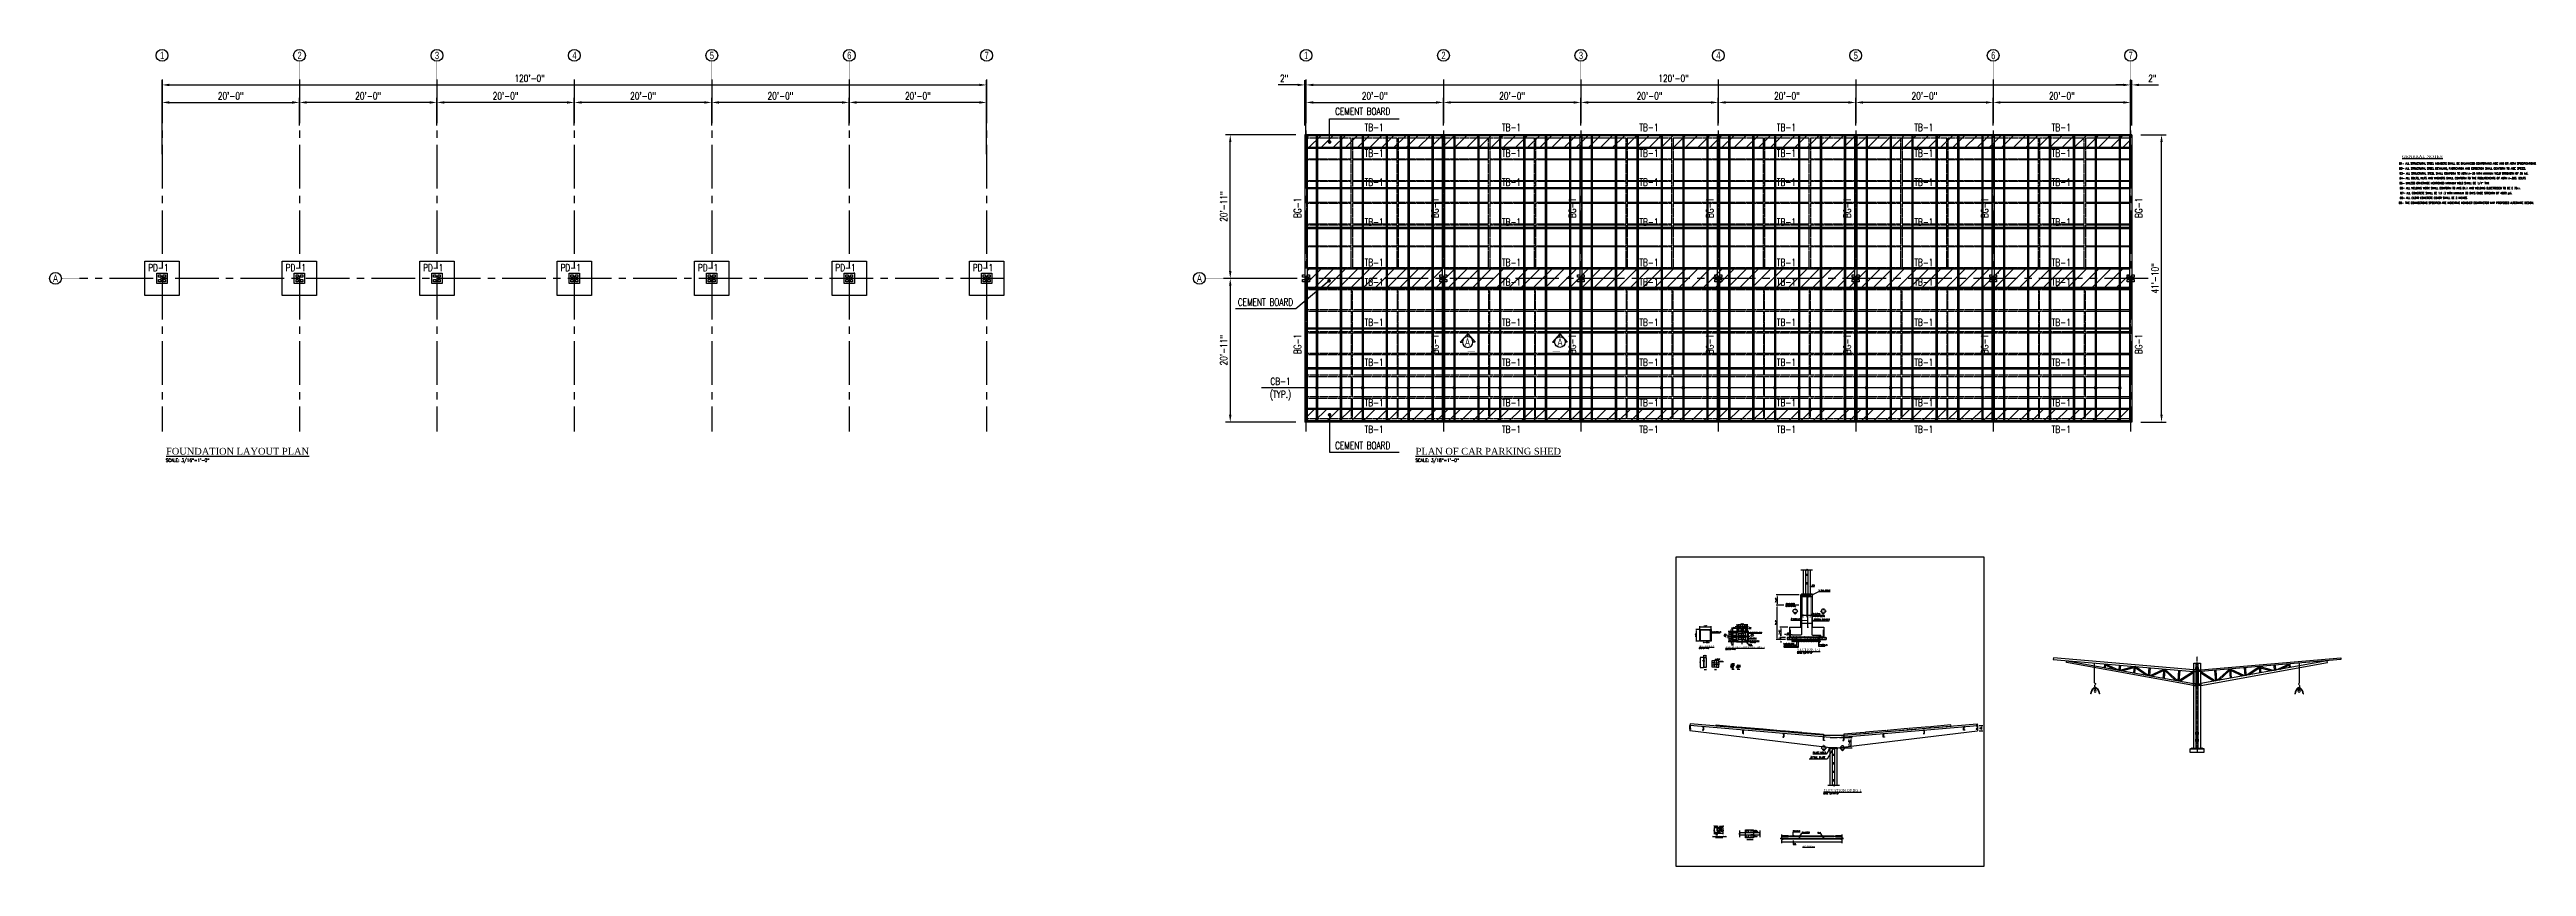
# Model space of a CAD drawing. Header units: inches. Extents: x 1300 to 5626, y -2919 to -1492.
import ezdxf
from ezdxf.enums import TextEntityAlignment as Align

# ---------------------------------------------------------------- set-up
doc = ezdxf.new("R2010")
doc.units = ezdxf.units.IN
doc.header["$LTSCALE"] = 10
doc.header["$MEASUREMENT"] = 0
for name, pattern in [('Amconstr', [9999, 9999, 0]), ('CENTER2', [28.575, 19.05, -3.175, 3.175, -3.175]), ('GRIDS$0$CENTER', [2, 1.25, -0.25, 0.25, -0.25]), ('HIDDEN', [9.525, 6.35, -3.175]), ('HIDDEN2', [0.1875, 0.125, -0.0625])]:
    doc.linetypes.add(name, pattern=pattern)
for name, color, linetype in [('A-TYP-BEAM TEXT', 2, 'Continuous'), ('A-TYP-DIM', 1, 'Continuous'), ('A-TYP-GRID-MARK', 5, 'Continuous'), ('A-TYP-H-TEXT', 2, 'Continuous'), ('A-TYP-M-BOT-STEEL', 6, 'Continuous'), ('A-TYP-SEC-MARK', 5, 'Continuous'), ('A-TYP-ST-DONUT', 6, 'Continuous'), ('A-TYP-ST-Hatch', 254, 'Continuous'), ('BEAM', 2, 'Continuous'), ('dim', 1, 'Continuous'), ('donuts', 6, 'Continuous'), ('FOOTING', 3, 'Continuous'), ('HATCH', 8, 'Continuous'), ('LIGHT', 1, 'Continuous'), ('NEW COL HATCH', 8, 'Continuous'), ('PRO', 2, 'Continuous'), ('PROJECTION', 1, 'Continuous'), ('S-BB', 6, 'Continuous'), ('S-Column', 4, 'Continuous'), ('SCHEDULE', 15, 'Continuous'), ('SECTION', 3, 'GRIDS$0$CENTER'), ('SHADE COL', 4, 'Continuous'), ('SOLAR PANAL NO', 40, 'Continuous'), ('SOLAR PANEL', 250, 'HIDDEN2'), ('SOLAR PANEL SEC', 3, 'Continuous'), ('steel', 6, 'Continuous'), ('TEXT', 3, 'Continuous')]:
    doc.layers.add(name, color=color, linetype=linetype)
doc.layers.add('main plan$0$$AUDIT_BAD_LAYER2', color=252, linetype='Continuous', lineweight=15)
doc.styles.add('HADINGS', font='times.ttf')
doc.styles.add('rizwan', font='romans.shx', dxfattribs={"width": 0.75})
doc.styles.add('ROMANS', font='tahoma.ttf')
doc.styles.add('SEC-MARK', font='swisscl.ttf')
doc.styles.add('STYLE4', font='romans.shx')
doc.dimstyles.new('STYLE-64', dxfattribs={"dimscale": 0, "dimtxt": 0.09375, "dimasz": 0.125, "dimexe": 0.0625, "dimexo": 0.0625, "dimgap": 0.03125, "dimtad": 1, "dimlfac": -1, "dimzin": 3, "dimdsep": 46, "dimlunit": 4, "dimtxsty": 'ROMANS', "dimcen": 0.125, "dimdle": 4, "dimclrd": 1, "dimclre": 1, "dimclrt": 2, "dimadec": 0, "dimazin": 0, "dimtfac": 0.5, "dimtix": 1, "dimtmove": 2, "dimatfit": 3, "dimldrblk": 'ARC', "dimfxl": 0, "dimfrac": 1, "dimtolj": 1, "dimtzin": 3, "dimarcsym": 0})
pattern_1 = [(45, (-2543.174, 4597.895), (-10.606602, 10.606602), [])]
pattern_2 = [(45, (-2543.17438, 4597.89526), (-0.0883883476, 0.0883883476), [])]

msp = doc.modelspace()

# ---------------------------------------------------------------- texts
at = {"layer": 'A-TYP-BEAM TEXT', "color": 2, "style": 'STYLE4', "width": 0.75}
msp.add_text('8 - 5/8"%%C', height=1.5, dxfattribs=at).set_placement((4193.57408, -2527.82984), align=Align.MIDDLE_CENTER)
for s, p in [('1" THK. GROUT', (4267.38584, -2520.97632)), ('SC-1', (4268.16888, -2532.26679)), ('ANCHOR BOLTS 8-3/4"%%C', (4268.53189, -2511.06419)), ('18"x18"x3/4" THK.', (4269.40546, -2525.682)), ('BASE PLATE', (4269.79913, -2528.62813))]:
    msp.add_text(s, height=1.5, dxfattribs=at).set_placement(p)
at = {"layer": 'A-TYP-DIM', "color": 2, "ltscale": 1.5, "style": 'rizwan', "width": 0.75}
msp.add_text('3/8"%%C@8"c/c', height=1.953125, dxfattribs=at).set_placement((4203.88604, -2510.40703))
at = {"layer": 'A-TYP-DIM', "color": 2, "ltscale": 1.5, "attachment_point": 5, "style": 'rizwan'}
for s, insert, char_height in [('\\A1;CEMENT BOARD', (3593.55334, -1599.76657), 12.5), ('\\A1;TB-1', (3613.36156, -1627.87086), 12.5), ('\\A1;TB-1', (3853.36156, -1627.87086), 12.5), ('\\A1;TB-1', (4093.36156, -1627.87086), 12.5), ('\\A1;TB-1', (4333.36156, -1627.87086), 12.5), ('\\A1;TB-1', (4573.36156, -1627.87086), 12.5), ('\\A1;TB-1', (4813.36156, -1627.87086), 12.5), ('\\A1;TB-1', (3613.36156, -1672.66626), 12.5), ('\\A1;TB-1', (3853.36156, -1672.66626), 12.5), ('\\A1;TB-1', (4093.36156, -1672.66626), 12.5), ('\\A1;TB-1', (4333.36156, -1672.66626), 12.5), ('\\A1;TB-1', (4573.36156, -1672.66626), 12.5), ('\\A1;TB-1', (4813.36156, -1672.66626), 12.5), ('\\A1;TB-1', (3613.36156, -1723.37643), 12.5), ('\\A1;TB-1', (3853.36156, -1723.37643), 12.5), ('\\A1;TB-1', (4093.36156, -1723.37643), 12.5), ('\\A1;TB-1', (4333.36156, -1723.37643), 12.5), ('\\A1;TB-1', (4573.36156, -1723.37643), 12.5), ('\\A1;TB-1', (4813.36156, -1723.37643), 12.5), ('\\A1;TB-1', (3613.36156, -1793.08659), 12.5), ('\\A1;TB-1', (3853.36156, -1793.08659), 12.5), ('\\A1;TB-1', (4093.36156, -1793.08659), 12.5), ('\\A1;TB-1', (4333.36156, -1793.08659), 12.5), ('\\A1;TB-1', (4573.36156, -1793.08659), 12.5), ('\\A1;TB-1', (4813.36156, -1793.08659), 12.5), ('\\A1;TB-1', (3613.36156, -1863.79676), 12.5), ('\\A1;TB-1', (3853.36156, -1863.79676), 12.5), ('\\A1;TB-1', (4093.36156, -1863.79676), 12.5), ('\\A1;TB-1', (4333.36156, -1863.79676), 12.5), ('\\A1;TB-1', (4573.36156, -1863.79676), 12.5), ('\\A1;TB-1', (4813.36156, -1863.79676), 12.5), ('\\A1;TB-1', (3613.36156, -1897.79676), 12.5), ('\\A1;TB-1', (3853.36156, -1897.79676), 12.5), ('\\A1;TB-1', (4093.36156, -1897.79676), 12.5), ('\\A1;TB-1', (4333.36156, -1897.79676), 12.5), ('\\A1;TB-1', (4573.36156, -1897.79676), 12.5), ('\\A1;TB-1', (4813.36156, -1897.79676), 12.5), ('\\A1;CEMENT BOARD', (3423.79272, -1933.1098), 12.5), ('\\A1;TB-1', (3613.36156, -1968.50693), 12.5), ('\\A1;TB-1', (3853.36156, -1968.50693), 12.5), ('\\A1;TB-1', (4093.36156, -1968.50693), 12.5), ('\\A1;TB-1', (4333.36156, -1968.50693), 12.5), ('\\A1;TB-1', (4573.36156, -1968.50693), 12.5), ('\\A1;TB-1', (4813.36156, -1968.50693), 12.5), ('\\A1;TB-1', (3613.36156, -2038.2171), 12.5), ('\\A1;TB-1', (3853.36156, -2038.2171), 12.5), ('\\A1;TB-1', (4093.36156, -2038.2171), 12.5), ('\\A1;TB-1', (4333.36156, -2038.2171), 12.5), ('\\A1;TB-1', (4573.36156, -2038.2171), 12.5), ('\\A1;TB-1', (4813.36156, -2038.2171), 12.5), ('\\A1;CB-1', (3450.02232, -2071.43131), 12.5), ('\\A1;(TYP.)', (3450.02232, -2096.34075), 12.5), ('\\A1;TB-1', (3613.36156, -2108.79676), 12.5), ('\\A1;TB-1', (3853.36156, -2108.79676), 12.5), ('\\A1;TB-1', (4093.36156, -2108.79676), 12.5), ('\\A1;TB-1', (4333.36156, -2108.79676), 12.5), ('\\A1;TB-1', (4573.36156, -2108.79676), 12.5), ('\\A1;TB-1', (4813.36156, -2108.79676), 12.5), ('\\A1;TB-1', (3613.36156, -2155.42697), 12.5), ('\\A1;TB-1', (3853.36156, -2155.42697), 12.5), ('\\A1;TB-1', (4093.36156, -2155.42697), 12.5), ('\\A1;TB-1', (4333.36156, -2155.42697), 12.5), ('\\A1;TB-1', (4573.36156, -2155.42697), 12.5), ('\\A1;TB-1', (4813.36156, -2155.42697), 12.5), ('\\A1;CEMENT BOARD', (3593.55334, -2183.53127), 12.5), ('\\A1;{\\H0.7x;\\S3#8;}"%%C@8"c/c"', (4350.30988, -2486.93983), 2.34375), ('\\A1;ALL AROUND', (4211.85386, -2557.62995), 0.5859375), ('\\A1;L-4"x4"x{\\H0.7x;\\S3#16;}"@36"c/c', (4213.32828, -2556.44002), 0.5859375), ('\\A1;4-H.S.S. 4"x4"x{\\H0.7x;\\S3#16;}"', (4220.20579, -2560.55541), 0.5859375), ('\\A1;FILLET WELD', (4391.07514, -2720.20627), 3.125), ('\\A1;{\\H0.7x;\\S3#4;}"THK. PLATE', (4388.50227, -2728.71382), 3.125), ('\\A1;CLEAT 2"x2"x{\\H0.7x;\\S1#4;}"', (4210.38586, -2848.67594), 0.7324219), ('\\A1;2- {\\H0.7x;\\S5#8;}"%%C BOLTS', (4220.28243, -2848.79823), 0.7324219), ('\\A1;FILLET WELD', (4210.47028, -2859.50686), 0.7324219), ('\\A1;BG-1', (4212.04227, -2863.21097), 0.732422), ('\\A1;TB-1', (4216.58835, -2859.61279), 0.732422), ('\\A1;4-H.S.S. 4"x4"x{\\H0.7x;\\S3#16;}"', (4279.88416, -2858.0459), 0.5859375), ('\\A1;{\\H0.7x;\\S3#4;}"THK. PLATE', (4279.48258, -2856.05423), 0.5859375), ('\\A1;FILLET WELD', (4280.09557, -2866.50192), 0.5859375), ('\\A1;TB-1', (4347.62365, -2879.43872), 1.5625), ('\\A1;SOLAR PANEL', (4351.3757, -2857.00396), 1.5625), ('\\A1;8mm %%C BOLTS', (4367.32955, -2859.43535), 1.5625), ('\\A1;CB-1', (4390.68049, -2860.26269), 1.5625)]:
    msp.add_mtext(s, dxfattribs=dict(at, insert=insert, char_height=char_height))
at = {"layer": 'A-TYP-DIM', "color": 2, "ltscale": 1.5, "char_height": 12.5, "attachment_point": 5, "rotation": 90, "style": 'rizwan'}
for insert in [(3479.67251, -1768.39659), (3719.67251, -1768.39659), (3959.67251, -1768.39659), (4199.67251, -1768.39659), (4439.67251, -1768.39659), (4679.67251, -1768.39659), (4948.43163, -1768.39659), (3479.67251, -2006.34203), (3719.67251, -2006.34203), (3959.67251, -2006.34203), (4199.67251, -2006.34203), (4439.67251, -2006.34203), (4679.67251, -2006.34203), (4948.43163, -2006.34203)]:
    msp.add_mtext('\\A1;BG-1', dxfattribs=dict(at, insert=insert))
at = {"layer": 'A-TYP-DIM', "color": 2, "ltscale": 1.5, "char_height": 12.5, "width": 62.8543273, "attachment_point": 5, "style": 'rizwan'}
for insert in [(1490.37765, -1872.73567), (1730.37765, -1872.73567), (1970.37765, -1872.73567), (2210.37765, -1872.73567), (2450.37765, -1872.73567), (2690.37765, -1872.73567), (2930.37765, -1872.73567)]:
    msp.add_mtext('\\A1;PD-1', dxfattribs=dict(at, insert=insert))
at = {"layer": 'A-TYP-H-TEXT', "color": 5, "style": 'HADINGS', "width": 1.2}
msp.add_text('%%UGENERAL NOTES', height=4.8, dxfattribs=at).set_placement((5444.10653, -1678.70274), align=Align.MIDDLE_CENTER)
at = {"layer": 'A-TYP-H-TEXT', "color": 3, "style": 'HADINGS'}
for s, height, p in [('%%UFOUNDATION LAYOUT PLAN', 12, (1503.79231, -2199.62237)), ('%%UPLAN OF CAR PARKING SHED', 12, (3686.00697, -2199.62237)), ('%%USECTION 2-2', 3, (4180.86364, -2535.50069)), ('%%UTYP. PLAN OF PEDESTAL (PD-1)', 3, (4227.24328, -2537.35597)), ('%%USECTION 1-1', 4.5, (4352.37423, -2542.44824)), ('%%UBG-1', 1.125, (4189.84146, -2574.69553, -195)), ('%%USC-1', 1.125, (4207.62783, -2574.69553, -195)), ('%%U[-6x8.2 ', 0.9, (4237.9749, -2574.2131, -156)), ('(TB-1)', 0.9, (4238.25026, -2575.78596, -156)), ('%%U[-3x3.5 ', 0.9, (4247.5753, -2574.2131, -156)), ('(CB-1)', 0.9, (4247.85066, -2575.78596, -156)), ('%%UELEVATION OF BG-1', 4.5, (4398.112, -2788.33335)), ('%%UTYP. CONNECTION DEATIL OF', 1.125, (4204.29451, -2866.49251, -195)), ('%%UTB-1 WITH BG-1', 1.125, (4209.69752, -2868.46734, -195)), ('%%UPLAN AT A-A', 1.125, (4264.60038, -2871.6779, -195)), ('%%USECTION A-A', 2.25, (4361.40182, -2885.09671))]:
    msp.add_text(s, height=height, dxfattribs=at).set_placement(p)
at = {"layer": 'A-TYP-H-TEXT', "style": 'rizwan', "width": 0.75}
for s, height, p in [('SCALE: 3/16"=1\'-0"', 6, (1503.39882, -2212.35302)), ('SCALE: 3/16"=1\'-0"', 6, (3685.61347, -2212.35302)), ('ROAD LEVEL', 2.25, (4332.52752, -2461.55296)), ('SC1', 2.25, (4377.92948, -2429.40189)), ('1" THK. GROUT', 2.25, (4389.52647, -2438.2657)), ('ANCHOR BOLTS', 2.25, (4380.20236, -2482.98422)), ('8-3/4"%%C', 2.25, (4380.20236, -2478.93717)), ('PEDESTAL (18"x18")', 2.25, (4381.53752, -2488.65496)), ('SCALE: 3/4"=1\'-0"', 1.5, (4180.76527, -2538.68335)), ('SCALE: 3/4"=1\'-0"', 1.5, (4227.14491, -2540.53864)), ('1:4:8 C.C BED', 2.25, (4327.80569, -2531.33456)), ('COMPACTED EARTH', 2.25, (4328.67207, -2535.6629)), ('SCALE: 1/2"=1\'-0"', 2.25, (4352.22667, -2547.22224)), ('½"%%C@8"c/c', 2.25, (4390.62464, -2533.23573)), ('SCALE: 1/2"=1\'-0"', 2.25, (4397.96444, -2793.10735))]:
    msp.add_text(s, height=height, dxfattribs=at).set_placement(p)
at = {"layer": 'TEXT', "color": 3, "style": 'rizwan', "width": 0.75}
for s, p in [('05- UNLESS OTHERWISE MENTIONED MINIMUM WELD SHALL BE 1/4" THK.', (5482.99661, -1725.27651)), ('02- ALL STRUCTURAL STEEL DETAILING, FABRICATION AND EERECTION SHALL CONFORM TO AISC SPECS.', (5514.04661, -1699.51033)), ('04- ALL BOLTS, NUTS AND WASHERS SHALL CONFORM TO THE REQUIREMENTS OF ASTM A-325. BOLTS', (5514.43232, -1716.68778)), ('03- ALL STRUCTURAL STEEL SHALL CONFORM TO ASTM A-36 WITH MINIMUM YIELD STRENGTH OF 36 ksi.', (5516.48946, -1708.09905)), ('01- ALL STRUCTURAL STEEL MEMBERS SHALL BE GALVANIZED CONFORMING AISC AND OR ASTM SPECIFICATIONS.', (5523.43232, -1690.9216)), ('08- ALL CLEAR CONCRETE COVER SHALL BE 2 INCHES.', (5464.16089, -1751.04269)), ('07- ALL CONCRETE SHALL BE 1:1½:3 WITH MINIMUM 28 DAYS CUBE STRENTH OF 4000 psi.', (5502.94654, -1742.45396)), ('06- ALL WELDING WORK SHALL CONFORM TO AWS 01.1 AND WELDING ELECTRODED TO BE E 70xx.', (5510.12518, -1733.86524)), ('09- THE CONNECTIONS SPECIFIED ARE INDICATIVE HOWEVER CONTRACTOR MAY PROPOSED ALTERNATE DESIGN.', (5520.73232, -1759.63142))]:
    msp.add_text(s, height=3.6, dxfattribs=at).set_placement(p, align=Align.MIDDLE_CENTER)

# ---------------------------------------------------------------- blocks, each defined once
blk = doc.blocks.new('*U268')
at = {"layer": 'SOLAR PANEL'}
blk.add_lwpolyline([(-39, 18), (-39, -18), (39, -18), (39, 18)], close=True, dxfattribs=at)
blk = doc.blocks.new('*U269')
at = {"layer": 'SOLAR PANEL', "color": 0, "linetype": 'ByBlock', "lineweight": -2}
for p in [(0, 190), (80, 190), (160, 190), (240, 190), (320, 190), (400, 190), (480, 190), (560, 190), (640, 190), (720, 190), (800, 190), (880, 190), (960, 190), (1040, 190), (1120, 190), (1200, 190), (1280, 190), (1360, 190), (0, 152), (0, 114), (80, 152), (80, 114), (160, 152), (160, 114), (240, 152), (240, 114), (320, 152), (320, 114), (400, 152), (400, 114), (480, 152), (480, 114), (560, 152), (560, 114), (640, 152), (640, 114), (720, 152), (720, 114), (800, 152), (800, 114), (880, 152), (880, 114), (960, 152), (960, 114), (1040, 152), (1040, 114), (1120, 152), (1120, 114), (1200, 152), (1200, 114), (1280, 152), (1280, 114), (1360, 152), (1360, 114), (0, 76), (80, 76), (160, 76), (240, 76), (320, 76), (400, 76), (480, 76), (560, 76), (640, 76), (720, 76), (800, 76), (880, 76), (960, 76), (1040, 76), (1120, 76), (1200, 76), (1280, 76), (1360, 76), (0, 38), (80, 38), (160, 38), (240, 38), (320, 38), (400, 38), (480, 38), (560, 38), (640, 38), (720, 38), (800, 38), (880, 38), (960, 38), (1040, 38), (1120, 38), (1200, 38), (1280, 38), (1360, 38), (0, 0), (80, 0), (160, 0), (240, 0), (320, 0), (400, 0), (480, 0), (560, 0), (640, 0), (720, 0), (800, 0), (880, 0), (960, 0), (1040, 0), (1120, 0), (1200, 0), (1280, 0), (1360, 0)]:
    blk.add_blockref('*U268', p, dxfattribs=at)
blk = doc.blocks.new('*U271')
at = {"layer": 'SOLAR PANEL'}
blk.add_lwpolyline([(-39, 18), (-39, -18), (39, -18), (39, 18)], close=True, dxfattribs=at)
blk = doc.blocks.new('*U270')
at = {"layer": 'SOLAR PANEL', "color": 0, "linetype": 'ByBlock', "lineweight": -2}
for p in [(0, 190), (80, 190), (160, 190), (240, 190), (320, 190), (400, 190), (480, 190), (560, 190), (640, 190), (720, 190), (800, 190), (880, 190), (960, 190), (1040, 190), (1120, 190), (1200, 190), (1280, 190), (1360, 190), (0, 152), (0, 114), (80, 152), (80, 114), (160, 152), (160, 114), (240, 152), (240, 114), (320, 152), (320, 114), (400, 152), (400, 114), (480, 152), (480, 114), (560, 152), (560, 114), (640, 152), (640, 114), (720, 152), (720, 114), (800, 152), (800, 114), (880, 152), (880, 114), (960, 152), (960, 114), (1040, 152), (1040, 114), (1120, 152), (1120, 114), (1200, 152), (1200, 114), (1280, 152), (1280, 114), (1360, 152), (1360, 114), (0, 76), (80, 76), (160, 76), (240, 76), (320, 76), (400, 76), (480, 76), (560, 76), (640, 76), (720, 76), (800, 76), (880, 76), (960, 76), (1040, 76), (1120, 76), (1200, 76), (1280, 76), (1360, 76), (0, 38), (80, 38), (160, 38), (240, 38), (320, 38), (400, 38), (480, 38), (560, 38), (640, 38), (720, 38), (800, 38), (880, 38), (960, 38), (1040, 38), (1120, 38), (1200, 38), (1280, 38), (1360, 38), (0, 0), (80, 0), (160, 0), (240, 0), (320, 0), (400, 0), (480, 0), (560, 0), (640, 0), (720, 0), (800, 0), (880, 0), (960, 0), (1040, 0), (1120, 0), (1200, 0), (1280, 0), (1360, 0)]:
    blk.add_blockref('*U271', p, dxfattribs=at)
blk = doc.blocks.new('*D273')
at = {"layer": 'A-TYP-DIM', "color": 1, "lineweight": -2, "ltscale": 1.5, "transparency": 16777216}
for p, q in [((3494.5, -1624.6), (3494.5, -1576.1)), ((3507.3, -1584.1), (3721.7, -1584.1)), ((3734.5, -1624.6), (3734.5, -1576.1))]:
    blk.add_line(p, q, dxfattribs=at)
at = {"layer": 'A-TYP-DIM', "color": 1, "ltscale": 1.5, "transparency": 16777216}
for points in [[(3507.3, -1582), (3507.3, -1586.3), (3494.5, -1584.1)], [(3721.7, -1582), (3721.7, -1586.3), (3734.5, -1584.1)]]:
    blk.add_solid(points, dxfattribs=at)
at = {"layer": 'Defpoints', "color": 0, "ltscale": 1.5, "transparency": 16777216}
for p in [(3734.5, -1584.1), (3494.5, -1640.6), (3734.5, -1640.6)]:
    blk.add_point(p, dxfattribs=at)
at = {"layer": 'A-TYP-DIM', "color": 2, "ltscale": 1.5, "transparency": 16777216, "insert": (3614.5, -1572.7), "char_height": 12.5, "attachment_point": 5, "style": 'rizwan'}
blk.add_mtext('\\A1;20\'-0"', dxfattribs=at)
blk = doc.blocks.new('ARC')
at = {"layer": 'dim', "color": 0, "linetype": 'ByBlock', "ltscale": 1.5}
for p, q in [((0.14, 0), (-1.16, 0)), ((-0.42, -0.32), (0, 0))]:
    blk.add_line(p, q, dxfattribs=at)
at = {"layer": 'dim', "color": 0, "ltscale": 1.5}
for p, q in [((-0.41, 0.34), (-0.26, 0.43)), ((0, 0), (-0.41, 0.34)), ((-0.28, -0.43), (0, 0)), ((-0.26, 0.43), (0, 0)), ((-0.42, -0.32), (-0.28, -0.43))]:
    blk.add_line(p, q, dxfattribs=at)
blk = doc.blocks.new('*D272')
at = {"layer": 'A-TYP-DIM', "color": 1, "lineweight": -2, "ltscale": 1.5, "transparency": 16777216}
for p, q in [((3494.5, -1674.3), (3494.5, -1545.5)), ((3507.3, -1553.5), (4921.7, -1553.5)), ((4934.5, -1674.3), (4934.5, -1545.5))]:
    blk.add_line(p, q, dxfattribs=at)
at = {"layer": 'A-TYP-DIM', "color": 1, "ltscale": 1.5, "transparency": 16777216}
for points in [[(3507.3, -1551.4), (3507.3, -1555.7), (3494.5, -1553.5)], [(4921.7, -1551.4), (4921.7, -1555.7), (4934.5, -1553.5)]]:
    blk.add_solid(points, dxfattribs=at)
at = {"layer": 'Defpoints', "color": 0, "ltscale": 1.5, "transparency": 16777216}
for p in [(4934.5, -1553.5), (3494.5, -1690.3), (4934.5, -1690.3)]:
    blk.add_point(p, dxfattribs=at)
at = {"layer": 'A-TYP-DIM', "color": 2, "ltscale": 1.5, "transparency": 16777216, "insert": (4136.5, -1542.1), "char_height": 12.5, "attachment_point": 5, "style": 'rizwan'}
blk.add_mtext('\\A1;120\'-0"', dxfattribs=at)
blk = doc.blocks.new('*D303')
at = {"layer": 'A-TYP-DIM', "color": 1, "lineweight": -2, "ltscale": 1.5, "transparency": 16777216}
for p, q in [((4247.4, -2507.4), (4247.4, -2495.5)), ((4249, -2496.5), (4263.8, -2496.5)), ((4265.4, -2507.4), (4265.4, -2495.5))]:
    blk.add_line(p, q, dxfattribs=at)
at = {"layer": 'A-TYP-DIM', "color": 1, "ltscale": 1.5, "transparency": 16777216}
for points in [[(4249, -2496.2), (4249, -2496.8), (4247.4, -2496.5)], [(4263.8, -2496.2), (4263.8, -2496.8), (4265.4, -2496.5)]]:
    blk.add_solid(points, dxfattribs=at)
at = {"layer": 'Defpoints', "color": 0, "ltscale": 1.5, "transparency": 16777216}
for p in [(4247.4, -2508.4), (4265.4, -2496.5), (4265.4, -2508.4)]:
    blk.add_point(p, dxfattribs=at)
at = {"layer": 'A-TYP-DIM', "color": 2, "ltscale": 1.5, "transparency": 16777216, "insert": (4256.4, -2495.1), "char_height": 1.56, "attachment_point": 5, "style": 'rizwan'}
blk.add_mtext('\\A1;1\'-6"', dxfattribs=at)
blk = doc.blocks.new('SEC-MARK')
at = {"layer": 'A-TYP-SEC-MARK', "color": 2, "linetype": 'Continuous'}
for p, q in [((0, 0.488), (-0.201, 0.259)), ((-0.201, 0.259), (-0.145, 0.259)), ((0, 0.488), (0.201, 0.259)), ((0, 0.404), (0, 0.488)), ((0.201, 0.259), (0.145, 0.259))]:
    blk.add_line(p, q, dxfattribs=at)
at = {"layer": 'A-TYP-SEC-MARK', "color": 2, "linetype": 'Continuous', "const_width": 0.005}
blk.add_lwpolyline([(0, 0.114), (0, 0), (-0.2, 0)], dxfattribs=at)
at = {"layer": 'A-TYP-SEC-MARK', "color": 2, "linetype": 'Continuous'}
blk.add_circle((0, 0.259), 0.145, dxfattribs=at)
at = {"layer": 'A-TYP-SEC-MARK', "color": 2, "linetype": 'Continuous', "style": 'SEC-MARK'}
blk.add_attdef('A', text='', height=0.199, dxfattribs=at).set_placement((0.001, 0.258), align=Align.MIDDLE_CENTER)
blk = doc.blocks.new('*D307')
at = {"layer": 'A-TYP-DIM', "color": 1, "lineweight": -2, "ltscale": 1.5, "transparency": 16777216}
for p, q in [((4248.8, -2500.4), (4247.2, -2500.4)), ((4250.4, -2507.4), (4250.4, -2499.4)), ((4250.4, -2500.4), (4254.4, -2500.4)), ((4254.4, -2507.4), (4254.4, -2499.4)), ((4256, -2500.4), (4257.6, -2500.4))]:
    blk.add_line(p, q, dxfattribs=at)
at = {"layer": 'A-TYP-DIM', "color": 1, "ltscale": 1.5, "transparency": 16777216}
for points in [[(4248.8, -2500.1), (4248.8, -2500.6), (4250.4, -2500.4)], [(4256, -2500.1), (4256, -2500.6), (4254.4, -2500.4)]]:
    blk.add_solid(points, dxfattribs=at)
at = {"layer": 'Defpoints', "color": 0, "ltscale": 1.5, "transparency": 16777216}
for p in [(4250.4, -2508.4), (4254.4, -2500.4), (4254.4, -2508.4)]:
    blk.add_point(p, dxfattribs=at)
at = {"layer": 'A-TYP-DIM', "color": 2, "ltscale": 1.5, "transparency": 16777216, "insert": (4252.4, -2499), "char_height": 1.56, "attachment_point": 5, "style": 'rizwan'}
blk.add_mtext('\\A1;4"', dxfattribs=at)
blk = doc.blocks.new('*D308')
at = {"layer": 'A-TYP-DIM', "color": 1, "lineweight": -2, "ltscale": 1.5, "transparency": 16777216}
for p, q in [((4252.8, -2500.4), (4251.2, -2500.4)), ((4254.4, -2507.4), (4254.4, -2499.4)), ((4258.4, -2500.4), (4254.4, -2500.4)), ((4258.4, -2507.4), (4258.4, -2499.4)), ((4260, -2500.4), (4261.6, -2500.4))]:
    blk.add_line(p, q, dxfattribs=at)
at = {"layer": 'A-TYP-DIM', "color": 1, "ltscale": 1.5, "transparency": 16777216}
for points in [[(4252.8, -2500.1), (4252.8, -2500.6), (4254.4, -2500.4)], [(4260, -2500.1), (4260, -2500.6), (4258.4, -2500.4)]]:
    blk.add_solid(points, dxfattribs=at)
at = {"layer": 'Defpoints', "color": 0, "ltscale": 1.5, "transparency": 16777216}
for p in [(4254.4, -2500.4), (4254.4, -2508.4), (4258.4, -2508.4)]:
    blk.add_point(p, dxfattribs=at)
at = {"layer": 'A-TYP-DIM', "color": 2, "ltscale": 1.5, "transparency": 16777216, "insert": (4256.4, -2499), "char_height": 1.56, "attachment_point": 5, "style": 'rizwan'}
blk.add_mtext('\\A1;4"', dxfattribs=at)
blk = doc.blocks.new('*D309')
at = {"layer": 'A-TYP-DIM', "color": 1, "lineweight": -2, "ltscale": 1.5, "transparency": 16777216}
for p, q in [((4256.8, -2500.4), (4255.2, -2500.4)), ((4258.4, -2507.4), (4258.4, -2499.4)), ((4258.4, -2500.4), (4262.4, -2500.4)), ((4262.4, -2507.4), (4262.4, -2499.4)), ((4264, -2500.4), (4265.6, -2500.4))]:
    blk.add_line(p, q, dxfattribs=at)
at = {"layer": 'A-TYP-DIM', "color": 1, "ltscale": 1.5, "transparency": 16777216}
for points in [[(4256.8, -2500.1), (4256.8, -2500.6), (4258.4, -2500.4)], [(4264, -2500.1), (4264, -2500.6), (4262.4, -2500.4)]]:
    blk.add_solid(points, dxfattribs=at)
at = {"layer": 'Defpoints', "color": 0, "ltscale": 1.5, "transparency": 16777216}
for p in [(4258.4, -2508.4), (4262.4, -2500.4), (4262.4, -2508.4)]:
    blk.add_point(p, dxfattribs=at)
at = {"layer": 'A-TYP-DIM', "color": 2, "ltscale": 1.5, "transparency": 16777216, "insert": (4260.4, -2499), "char_height": 1.56, "attachment_point": 5, "style": 'rizwan'}
blk.add_mtext('\\A1;4"', dxfattribs=at)
blk = doc.blocks.new('*D310')
at = {"layer": 'A-TYP-DIM', "color": 1, "lineweight": -2, "ltscale": 1.5, "transparency": 16777216}
for p, q in [((4260.8, -2500.4), (4259.2, -2500.4)), ((4262.4, -2507.4), (4262.4, -2499.4)), ((4265.4, -2500.4), (4262.4, -2500.4)), ((4265.4, -2507.4), (4265.4, -2499.4)), ((4267, -2500.4), (4268.6, -2500.4))]:
    blk.add_line(p, q, dxfattribs=at)
at = {"layer": 'A-TYP-DIM', "color": 1, "ltscale": 1.5, "transparency": 16777216}
for points in [[(4260.8, -2500.1), (4260.8, -2500.6), (4262.4, -2500.4)], [(4267, -2500.1), (4267, -2500.6), (4265.4, -2500.4)]]:
    blk.add_solid(points, dxfattribs=at)
at = {"layer": 'Defpoints', "color": 0, "ltscale": 1.5, "transparency": 16777216}
for p in [(4262.4, -2500.4), (4262.4, -2508.4), (4265.4, -2508.4)]:
    blk.add_point(p, dxfattribs=at)
at = {"layer": 'A-TYP-DIM', "color": 2, "ltscale": 1.5, "transparency": 16777216, "insert": (4263.9, -2499), "char_height": 1.56, "attachment_point": 5, "style": 'rizwan'}
blk.add_mtext('\\A1;3"', dxfattribs=at)
blk = doc.blocks.new('*D311')
at = {"layer": 'A-TYP-DIM', "color": 1, "lineweight": -2, "ltscale": 1.5, "transparency": 16777216}
for p, q in [((4245.8, -2500.4), (4244.2, -2500.4)), ((4247.4, -2507.4), (4247.4, -2499.4)), ((4247.4, -2500.4), (4250.4, -2500.4)), ((4250.4, -2507.4), (4250.4, -2499.4)), ((4252, -2500.4), (4253.6, -2500.4))]:
    blk.add_line(p, q, dxfattribs=at)
at = {"layer": 'A-TYP-DIM', "color": 1, "ltscale": 1.5, "transparency": 16777216}
for points in [[(4245.8, -2500.1), (4245.8, -2500.6), (4247.4, -2500.4)], [(4252, -2500.1), (4252, -2500.6), (4250.4, -2500.4)]]:
    blk.add_solid(points, dxfattribs=at)
at = {"layer": 'Defpoints', "color": 0, "ltscale": 1.5, "transparency": 16777216}
for p in [(4247.4, -2508.4), (4250.4, -2500.4), (4250.4, -2508.4)]:
    blk.add_point(p, dxfattribs=at)
at = {"layer": 'A-TYP-DIM', "color": 2, "ltscale": 1.5, "transparency": 16777216, "insert": (4248.9, -2499), "char_height": 1.56, "attachment_point": 5, "style": 'rizwan'}
blk.add_mtext('\\A1;3"', dxfattribs=at)
blk = doc.blocks.new('*D312')
at = {"layer": 'A-TYP-DIM', "color": 1, "lineweight": -2, "ltscale": 1.5, "transparency": 16777216}
for p, q in [((4245.8, -2503.4), (4240.9, -2503.4)), ((4247.4, -2506.4), (4247.4, -2502.4)), ((4248.9, -2503.4), (4247.4, -2503.4)), ((4248.9, -2507.4), (4248.9, -2502.4)), ((4250.5, -2503.4), (4252.1, -2503.4))]:
    blk.add_line(p, q, dxfattribs=at)
at = {"layer": 'A-TYP-DIM', "color": 1, "ltscale": 1.5, "transparency": 16777216}
for points in [[(4245.8, -2503.2), (4245.8, -2503.7), (4247.4, -2503.4)], [(4250.5, -2503.2), (4250.5, -2503.7), (4248.9, -2503.4)]]:
    blk.add_solid(points, dxfattribs=at)
at = {"layer": 'Defpoints', "color": 0, "ltscale": 1.5, "transparency": 16777216}
for p in [(4247.4, -2507.4), (4248.9, -2503.4), (4248.9, -2508.4)]:
    blk.add_point(p, dxfattribs=at)
at = {"layer": 'A-TYP-DIM', "color": 2, "ltscale": 1.5, "transparency": 16777216, "insert": (4242.5, -2502), "char_height": 1.562, "attachment_point": 5, "style": 'rizwan'}
blk.add_mtext('\\A1;1{\\H0.500000x;\\S1#2;}"', dxfattribs=at)
blk = doc.blocks.new('*D313')
at = {"layer": 'A-TYP-DIM', "color": 1, "lineweight": -2, "ltscale": 1.5, "transparency": 16777216}
for p, q in [((4248.9, -2507.4), (4248.9, -2502.4)), ((4254.8, -2503.4), (4250.5, -2503.4)), ((4256.4, -2507.4), (4256.4, -2502.4))]:
    blk.add_line(p, q, dxfattribs=at)
at = {"layer": 'A-TYP-DIM', "color": 1, "ltscale": 1.5, "transparency": 16777216}
for points in [[(4250.5, -2503.2), (4250.5, -2503.7), (4248.9, -2503.4)], [(4254.8, -2503.2), (4254.8, -2503.7), (4256.4, -2503.4)]]:
    blk.add_solid(points, dxfattribs=at)
at = {"layer": 'Defpoints', "color": 0, "ltscale": 1.5, "transparency": 16777216}
for p in [(4248.9, -2503.4), (4248.9, -2508.4), (4256.4, -2508.4)]:
    blk.add_point(p, dxfattribs=at)
at = {"layer": 'A-TYP-DIM', "color": 2, "ltscale": 1.5, "transparency": 16777216, "insert": (4252.6, -2502), "char_height": 1.562, "attachment_point": 5, "style": 'rizwan'}
blk.add_mtext('\\A1;7{\\H0.500000x;\\S1#2;}"', dxfattribs=at)
blk = doc.blocks.new('*D314')
at = {"layer": 'A-TYP-DIM', "color": 1, "lineweight": -2, "ltscale": 1.5, "transparency": 16777216}
for p, q in [((4256.4, -2507.4), (4256.4, -2502.4)), ((4258, -2503.4), (4262.3, -2503.4)), ((4263.9, -2507.4), (4263.9, -2502.4))]:
    blk.add_line(p, q, dxfattribs=at)
at = {"layer": 'A-TYP-DIM', "color": 1, "ltscale": 1.5, "transparency": 16777216}
for points in [[(4258, -2503.2), (4258, -2503.7), (4256.4, -2503.4)], [(4262.3, -2503.2), (4262.3, -2503.7), (4263.9, -2503.4)]]:
    blk.add_solid(points, dxfattribs=at)
at = {"layer": 'Defpoints', "color": 0, "ltscale": 1.5, "transparency": 16777216}
for p in [(4256.4, -2508.4), (4263.9, -2503.4), (4263.9, -2508.4)]:
    blk.add_point(p, dxfattribs=at)
at = {"layer": 'A-TYP-DIM', "color": 2, "ltscale": 1.5, "transparency": 16777216, "insert": (4260.1, -2502), "char_height": 1.562, "attachment_point": 5, "style": 'rizwan'}
blk.add_mtext('\\A1;7{\\H0.500000x;\\S1#2;}"', dxfattribs=at)
blk = doc.blocks.new('*D315')
at = {"layer": 'A-TYP-DIM', "color": 1, "lineweight": -2, "ltscale": 1.5, "transparency": 16777216}
for p, q in [((4262.3, -2503.4), (4260.7, -2503.4)), ((4263.9, -2507.4), (4263.9, -2502.4)), ((4263.9, -2503.4), (4265.4, -2503.4)), ((4265.4, -2506.4), (4265.4, -2502.4)), ((4267, -2503.4), (4271.9, -2503.4))]:
    blk.add_line(p, q, dxfattribs=at)
at = {"layer": 'A-TYP-DIM', "color": 1, "ltscale": 1.5, "transparency": 16777216}
for points in [[(4262.3, -2503.2), (4262.3, -2503.7), (4263.9, -2503.4)], [(4267, -2503.2), (4267, -2503.7), (4265.4, -2503.4)]]:
    blk.add_solid(points, dxfattribs=at)
at = {"layer": 'Defpoints', "color": 0, "ltscale": 1.5, "transparency": 16777216}
for p in [(4263.9, -2503.4), (4263.9, -2508.4), (4265.4, -2507.4)]:
    blk.add_point(p, dxfattribs=at)
at = {"layer": 'A-TYP-DIM', "color": 2, "ltscale": 1.5, "transparency": 16777216, "insert": (4270.2, -2502), "char_height": 1.562, "attachment_point": 5, "style": 'rizwan'}
blk.add_mtext('\\A1;1{\\H0.500000x;\\S1#2;}"', dxfattribs=at)
blk = doc.blocks.new('*D325')
at = {"layer": 'A-TYP-DIM', "color": 1, "lineweight": -2, "ltscale": 1.5, "transparency": 16777216}
for p, q in [((4246.4, -2508.4), (4231.9, -2508.4)), ((4246.4, -2526.4), (4231.9, -2526.4)), ((4232.9, -2510), (4232.9, -2524.8))]:
    blk.add_line(p, q, dxfattribs=at)
at = {"layer": 'A-TYP-DIM', "color": 1, "ltscale": 1.5, "transparency": 16777216}
for points in [[(4232.7, -2510), (4233.2, -2510), (4232.9, -2508.4)], [(4232.7, -2524.8), (4233.2, -2524.8), (4232.9, -2526.4)]]:
    blk.add_solid(points, dxfattribs=at)
at = {"layer": 'Defpoints', "color": 0, "ltscale": 1.5, "transparency": 16777216}
for p in [(4247.4, -2508.4), (4232.9, -2526.4), (4247.4, -2526.4)]:
    blk.add_point(p, dxfattribs=at)
at = {"layer": 'A-TYP-DIM', "color": 2, "ltscale": 1.5, "transparency": 16777216, "insert": (4231.5, -2517.4), "char_height": 1.56, "attachment_point": 5, "rotation": 90, "style": 'rizwan'}
blk.add_mtext('\\A1;1\'-6"', dxfattribs=at)
blk = doc.blocks.new('*D316')
at = {"layer": 'A-TYP-DIM', "color": 1, "lineweight": -2, "ltscale": 1.5, "transparency": 16777216}
for p, q in [((4236.8, -2509.8), (4236.8, -2508.2)), ((4246.4, -2511.4), (4235.8, -2511.4)), ((4246.4, -2515.4), (4235.8, -2515.4)), ((4236.8, -2511.4), (4236.8, -2515.4)), ((4236.8, -2517), (4236.8, -2518.6))]:
    blk.add_line(p, q, dxfattribs=at)
at = {"layer": 'A-TYP-DIM', "color": 1, "ltscale": 1.5, "transparency": 16777216}
for points in [[(4236.5, -2509.8), (4237.1, -2509.8), (4236.8, -2511.4)], [(4236.5, -2517), (4237.1, -2517), (4236.8, -2515.4)]]:
    blk.add_solid(points, dxfattribs=at)
at = {"layer": 'Defpoints', "color": 0, "ltscale": 1.5, "transparency": 16777216}
for p in [(4236.8, -2515.4), (4247.4, -2511.4), (4247.4, -2515.4)]:
    blk.add_point(p, dxfattribs=at)
at = {"layer": 'A-TYP-DIM', "color": 2, "ltscale": 1.5, "transparency": 16777216, "insert": (4235.4, -2513.4), "char_height": 1.56, "attachment_point": 5, "rotation": 90, "style": 'rizwan'}
blk.add_mtext('\\A1;4"', dxfattribs=at)
blk = doc.blocks.new('*D317')
at = {"layer": 'A-TYP-DIM', "color": 1, "lineweight": -2, "ltscale": 1.5, "transparency": 16777216}
for p, q in [((4246.4, -2515.4), (4235.8, -2515.4)), ((4246.4, -2519.4), (4235.8, -2519.4)), ((4236.8, -2513.8), (4236.8, -2512.2)), ((4236.8, -2519.4), (4236.8, -2515.4)), ((4236.8, -2521), (4236.8, -2522.6))]:
    blk.add_line(p, q, dxfattribs=at)
at = {"layer": 'A-TYP-DIM', "color": 1, "ltscale": 1.5, "transparency": 16777216}
for points in [[(4236.5, -2513.8), (4237.1, -2513.8), (4236.8, -2515.4)], [(4236.5, -2521), (4237.1, -2521), (4236.8, -2519.4)]]:
    blk.add_solid(points, dxfattribs=at)
at = {"layer": 'Defpoints', "color": 0, "ltscale": 1.5, "transparency": 16777216}
for p in [(4236.8, -2515.4), (4247.4, -2515.4), (4247.4, -2519.4)]:
    blk.add_point(p, dxfattribs=at)
at = {"layer": 'A-TYP-DIM', "color": 2, "ltscale": 1.5, "transparency": 16777216, "insert": (4235.4, -2517.4), "char_height": 1.56, "attachment_point": 5, "rotation": 90, "style": 'rizwan'}
blk.add_mtext('\\A1;4"', dxfattribs=at)
blk = doc.blocks.new('*D318')
at = {"layer": 'A-TYP-DIM', "color": 1, "lineweight": -2, "ltscale": 1.5, "transparency": 16777216}
for p, q in [((4246.4, -2519.4), (4235.8, -2519.4)), ((4246.4, -2523.4), (4235.8, -2523.4)), ((4236.8, -2517.8), (4236.8, -2516.2)), ((4236.8, -2519.4), (4236.8, -2523.4)), ((4236.8, -2525), (4236.8, -2526.6))]:
    blk.add_line(p, q, dxfattribs=at)
at = {"layer": 'A-TYP-DIM', "color": 1, "ltscale": 1.5, "transparency": 16777216}
for points in [[(4236.5, -2517.8), (4237.1, -2517.8), (4236.8, -2519.4)], [(4236.5, -2525), (4237.1, -2525), (4236.8, -2523.4)]]:
    blk.add_solid(points, dxfattribs=at)
at = {"layer": 'Defpoints', "color": 0, "ltscale": 1.5, "transparency": 16777216}
for p in [(4236.8, -2523.4), (4247.4, -2519.4), (4247.4, -2523.4)]:
    blk.add_point(p, dxfattribs=at)
at = {"layer": 'A-TYP-DIM', "color": 2, "ltscale": 1.5, "transparency": 16777216, "insert": (4235.4, -2521.4), "char_height": 1.56, "attachment_point": 5, "rotation": 90, "style": 'rizwan'}
blk.add_mtext('\\A1;4"', dxfattribs=at)
blk = doc.blocks.new('*D319')
at = {"layer": 'A-TYP-DIM', "color": 1, "lineweight": -2, "ltscale": 1.5, "transparency": 16777216}
for p, q in [((4246.4, -2523.4), (4235.8, -2523.4)), ((4246.4, -2526.4), (4235.8, -2526.4)), ((4236.8, -2521.8), (4236.8, -2520.2)), ((4236.8, -2526.4), (4236.8, -2523.4)), ((4236.8, -2528), (4236.8, -2529.6))]:
    blk.add_line(p, q, dxfattribs=at)
at = {"layer": 'A-TYP-DIM', "color": 1, "ltscale": 1.5, "transparency": 16777216}
for points in [[(4236.5, -2521.8), (4237.1, -2521.8), (4236.8, -2523.4)], [(4236.5, -2528), (4237.1, -2528), (4236.8, -2526.4)]]:
    blk.add_solid(points, dxfattribs=at)
at = {"layer": 'Defpoints', "color": 0, "ltscale": 1.5, "transparency": 16777216}
for p in [(4236.8, -2523.4), (4247.4, -2523.4), (4247.4, -2526.4)]:
    blk.add_point(p, dxfattribs=at)
at = {"layer": 'A-TYP-DIM', "color": 2, "ltscale": 1.5, "transparency": 16777216, "insert": (4235.4, -2524.9), "char_height": 1.56, "attachment_point": 5, "rotation": 90, "style": 'rizwan'}
blk.add_mtext('\\A1;3"', dxfattribs=at)
blk = doc.blocks.new('*D320')
at = {"layer": 'A-TYP-DIM', "color": 1, "lineweight": -2, "ltscale": 1.5, "transparency": 16777216}
for p, q in [((4246.4, -2508.4), (4235.8, -2508.4)), ((4236.8, -2506.8), (4236.8, -2505.2)), ((4236.8, -2508.4), (4236.8, -2511.4)), ((4246.4, -2511.4), (4235.8, -2511.4)), ((4236.8, -2513), (4236.8, -2514.6))]:
    blk.add_line(p, q, dxfattribs=at)
at = {"layer": 'A-TYP-DIM', "color": 1, "ltscale": 1.5, "transparency": 16777216}
for points in [[(4236.5, -2506.8), (4237.1, -2506.8), (4236.8, -2508.4)], [(4236.5, -2513), (4237.1, -2513), (4236.8, -2511.4)]]:
    blk.add_solid(points, dxfattribs=at)
at = {"layer": 'Defpoints', "color": 0, "ltscale": 1.5, "transparency": 16777216}
for p in [(4247.4, -2508.4), (4236.8, -2511.4), (4247.4, -2511.4)]:
    blk.add_point(p, dxfattribs=at)
at = {"layer": 'A-TYP-DIM', "color": 2, "ltscale": 1.5, "transparency": 16777216, "insert": (4235.4, -2509.9), "char_height": 1.56, "attachment_point": 5, "rotation": 90, "style": 'rizwan'}
blk.add_mtext('\\A1;3"', dxfattribs=at)
blk = doc.blocks.new('*D321')
at = {"layer": 'A-TYP-DIM', "color": 1, "lineweight": -2, "ltscale": 1.5, "transparency": 16777216}
for p, q in [((4245.4, -2508.4), (4238.9, -2508.4)), ((4239.9, -2506.8), (4239.9, -2501.8)), ((4239.9, -2509.9), (4239.9, -2508.4)), ((4246.4, -2509.9), (4238.9, -2509.9)), ((4239.9, -2511.5), (4239.9, -2513.1))]:
    blk.add_line(p, q, dxfattribs=at)
at = {"layer": 'A-TYP-DIM', "color": 1, "ltscale": 1.5, "transparency": 16777216}
for points in [[(4239.6, -2506.8), (4240.1, -2506.8), (4239.9, -2508.4)], [(4239.6, -2511.5), (4240.1, -2511.5), (4239.9, -2509.9)]]:
    blk.add_solid(points, dxfattribs=at)
at = {"layer": 'Defpoints', "color": 0, "ltscale": 1.5, "transparency": 16777216}
for p in [(4246.4, -2508.4), (4239.9, -2509.9), (4247.4, -2509.9)]:
    blk.add_point(p, dxfattribs=at)
at = {"layer": 'A-TYP-DIM', "color": 2, "ltscale": 1.5, "transparency": 16777216, "insert": (4238.4, -2503.5), "char_height": 1.562, "attachment_point": 5, "rotation": 90, "style": 'rizwan'}
blk.add_mtext('\\A1;1{\\H0.500000x;\\S1#2;}"', dxfattribs=at)
blk = doc.blocks.new('*D322')
at = {"layer": 'A-TYP-DIM', "color": 1, "lineweight": -2, "ltscale": 1.5, "transparency": 16777216}
for p, q in [((4246.4, -2509.9), (4238.9, -2509.9)), ((4246.4, -2517.4), (4238.9, -2517.4)), ((4239.9, -2515.8), (4239.9, -2511.5))]:
    blk.add_line(p, q, dxfattribs=at)
at = {"layer": 'A-TYP-DIM', "color": 1, "ltscale": 1.5, "transparency": 16777216}
for points in [[(4239.6, -2511.5), (4240.1, -2511.5), (4239.9, -2509.9)], [(4239.6, -2515.8), (4240.1, -2515.8), (4239.9, -2517.4)]]:
    blk.add_solid(points, dxfattribs=at)
at = {"layer": 'Defpoints', "color": 0, "ltscale": 1.5, "transparency": 16777216}
for p in [(4239.9, -2509.9), (4247.4, -2509.9), (4247.4, -2517.4)]:
    blk.add_point(p, dxfattribs=at)
at = {"layer": 'A-TYP-DIM', "color": 2, "ltscale": 1.5, "transparency": 16777216, "insert": (4238.4, -2513.6), "char_height": 1.562, "attachment_point": 5, "rotation": 90, "style": 'rizwan'}
blk.add_mtext('\\A1;7{\\H0.500000x;\\S1#2;}"', dxfattribs=at)
blk = doc.blocks.new('*D323')
at = {"layer": 'A-TYP-DIM', "color": 1, "lineweight": -2, "ltscale": 1.5, "transparency": 16777216}
for p, q in [((4246.4, -2517.4), (4238.9, -2517.4)), ((4246.4, -2524.9), (4238.9, -2524.9)), ((4239.9, -2519), (4239.9, -2523.3))]:
    blk.add_line(p, q, dxfattribs=at)
at = {"layer": 'A-TYP-DIM', "color": 1, "ltscale": 1.5, "transparency": 16777216}
for points in [[(4239.6, -2519), (4240.1, -2519), (4239.9, -2517.4)], [(4239.6, -2523.3), (4240.1, -2523.3), (4239.9, -2524.9)]]:
    blk.add_solid(points, dxfattribs=at)
at = {"layer": 'Defpoints', "color": 0, "ltscale": 1.5, "transparency": 16777216}
for p in [(4239.9, -2524.9), (4247.4, -2517.4), (4247.4, -2524.9)]:
    blk.add_point(p, dxfattribs=at)
at = {"layer": 'A-TYP-DIM', "color": 2, "ltscale": 1.5, "transparency": 16777216, "insert": (4238.4, -2521.1), "char_height": 1.562, "attachment_point": 5, "rotation": 90, "style": 'rizwan'}
blk.add_mtext('\\A1;7{\\H0.500000x;\\S1#2;}"', dxfattribs=at)
blk = doc.blocks.new('*D324')
at = {"layer": 'A-TYP-DIM', "color": 1, "lineweight": -2, "ltscale": 1.5, "transparency": 16777216}
for p, q in [((4246.4, -2524.9), (4238.9, -2524.9)), ((4245.4, -2526.4), (4238.9, -2526.4)), ((4239.9, -2523.3), (4239.9, -2521.7)), ((4239.9, -2524.9), (4239.9, -2526.4)), ((4239.9, -2528), (4239.9, -2532.9))]:
    blk.add_line(p, q, dxfattribs=at)
at = {"layer": 'A-TYP-DIM', "color": 1, "ltscale": 1.5, "transparency": 16777216}
for points in [[(4239.6, -2523.3), (4240.1, -2523.3), (4239.9, -2524.9)], [(4239.6, -2528), (4240.1, -2528), (4239.9, -2526.4)]]:
    blk.add_solid(points, dxfattribs=at)
at = {"layer": 'Defpoints', "color": 0, "ltscale": 1.5, "transparency": 16777216}
for p in [(4239.9, -2524.9), (4246.4, -2526.4), (4247.4, -2524.9)]:
    blk.add_point(p, dxfattribs=at)
at = {"layer": 'A-TYP-DIM', "color": 2, "ltscale": 1.5, "transparency": 16777216, "insert": (4238.4, -2531.2), "char_height": 1.562, "attachment_point": 5, "rotation": 90, "style": 'rizwan'}
blk.add_mtext('\\A1;1{\\H0.500000x;\\S1#2;}"', dxfattribs=at)
blk = doc.blocks.new('1-donut')
at = {"layer": 'A-TYP-ST-DONUT', "linetype": 'Continuous', "ltscale": 1.5, "const_width": 0.0273}
blk.add_lwpolyline([(0.01, 0, -1), (-0.01, 0, -1)], format="xyb", close=True, dxfattribs=at)
blk = doc.blocks.new('*D327')
at = {"layer": 'A-TYP-DIM', "color": 1, "lineweight": -2, "ltscale": 1.5, "transparency": 16777216}
for p, q in [((4182.1, -2504.3), (4182.1, -2499.3)), ((4183.7, -2500.3), (4200.5, -2500.3)), ((4202.1, -2504.3), (4202.1, -2499.3))]:
    blk.add_line(p, q, dxfattribs=at)
at = {"layer": 'A-TYP-DIM', "color": 1, "ltscale": 1.5, "transparency": 16777216}
for points in [[(4183.7, -2500), (4183.7, -2500.5), (4182.1, -2500.3)], [(4200.5, -2500), (4200.5, -2500.5), (4202.1, -2500.3)]]:
    blk.add_solid(points, dxfattribs=at)
at = {"layer": 'Defpoints', "color": 0, "ltscale": 1.5, "transparency": 16777216}
for p in [(4182.1, -2505.3), (4202.1, -2500.3), (4202.1, -2505.3)]:
    blk.add_point(p, dxfattribs=at)
at = {"layer": 'A-TYP-DIM', "color": 2, "ltscale": 1.5, "transparency": 16777216, "insert": (4192.1, -2498.9), "char_height": 1.56, "attachment_point": 5, "style": 'rizwan'}
blk.add_mtext('\\A1;1\'-8"', dxfattribs=at)
blk = doc.blocks.new('*D328')
at = {"layer": 'A-TYP-DIM', "color": 1, "lineweight": -2, "ltscale": 1.5, "transparency": 16777216}
for p, q in [((4181.1, -2505.3), (4175.5, -2505.3)), ((4176.5, -2523.7), (4176.5, -2506.9)), ((4181.1, -2525.3), (4175.5, -2525.3))]:
    blk.add_line(p, q, dxfattribs=at)
at = {"layer": 'A-TYP-DIM', "color": 1, "ltscale": 1.5, "transparency": 16777216}
for points in [[(4176.2, -2506.9), (4176.8, -2506.9), (4176.5, -2505.3)], [(4176.2, -2523.7), (4176.8, -2523.7), (4176.5, -2525.3)]]:
    blk.add_solid(points, dxfattribs=at)
at = {"layer": 'Defpoints', "color": 0, "ltscale": 1.5, "transparency": 16777216}
for p in [(4176.5, -2505.3), (4182.1, -2505.3), (4182.1, -2525.3)]:
    blk.add_point(p, dxfattribs=at)
at = {"layer": 'A-TYP-DIM', "color": 2, "ltscale": 1.5, "transparency": 16777216, "insert": (4175.1, -2515.3), "char_height": 1.56, "attachment_point": 5, "rotation": 90, "style": 'rizwan'}
blk.add_mtext('\\A1;1\'-8"', dxfattribs=at)
blk = doc.blocks.new('*D329')
at = {"layer": 'A-TYP-DIM', "color": 1, "lineweight": -2, "ltscale": 1.5, "transparency": 16777216}
for p, q in [((4329, -2462.8), (4315.8, -2462.8)), ((4317.3, -2520.4), (4317.3, -2465.2)), ((4331.7, -2522.8), (4315.8, -2522.8))]:
    blk.add_line(p, q, dxfattribs=at)
at = {"layer": 'A-TYP-DIM', "color": 1, "ltscale": 1.5, "transparency": 16777216}
for points in [[(4316.9, -2465.2), (4317.7, -2465.2), (4317.3, -2462.8)], [(4316.9, -2520.4), (4317.7, -2520.4), (4317.3, -2522.8)]]:
    blk.add_solid(points, dxfattribs=at)
at = {"layer": 'Defpoints', "color": 0, "ltscale": 1.5, "transparency": 16777216}
for p in [(4317.3, -2462.8), (4332, -2462.8), (4334.7, -2522.8)]:
    blk.add_point(p, dxfattribs=at)
at = {"layer": 'A-TYP-DIM', "color": 2, "ltscale": 1.5, "transparency": 16777216, "insert": (4315.2, -2492.8), "char_height": 2.34, "attachment_point": 5, "rotation": 90, "style": 'rizwan'}
blk.add_mtext('\\A1;5\'-0"', dxfattribs=at)
blk = doc.blocks.new('*D330')
at = {"layer": 'A-TYP-DIM', "color": 1, "lineweight": -2, "ltscale": 1.5, "transparency": 16777216}
for p, q in [((4335.7, -2500.8), (4322, -2500.8)), ((4323.5, -2503.2), (4323.5, -2516.4)), ((4331.7, -2518.8), (4322, -2518.8))]:
    blk.add_line(p, q, dxfattribs=at)
at = {"layer": 'A-TYP-DIM', "color": 1, "ltscale": 1.5, "transparency": 16777216}
for points in [[(4323.1, -2503.2), (4323.9, -2503.2), (4323.5, -2500.8)], [(4323.1, -2516.4), (4323.9, -2516.4), (4323.5, -2518.8)]]:
    blk.add_solid(points, dxfattribs=at)
at = {"layer": 'Defpoints', "color": 0, "ltscale": 1.5, "transparency": 16777216}
for p in [(4338.7, -2500.8), (4323.5, -2518.8), (4334.7, -2518.8)]:
    blk.add_point(p, dxfattribs=at)
at = {"layer": 'A-TYP-DIM', "color": 2, "ltscale": 1.5, "transparency": 16777216, "insert": (4321.4, -2509.8), "char_height": 2.34, "attachment_point": 5, "rotation": 90, "style": 'rizwan'}
blk.add_mtext('\\A1;1\'-6"', dxfattribs=at)
blk = doc.blocks.new('*D331')
at = {"layer": 'A-TYP-DIM', "color": 1, "lineweight": -2, "ltscale": 1.5, "transparency": 16777216}
for p, q in [((4331.7, -2518.8), (4322, -2518.8)), ((4331.7, -2522.8), (4322, -2522.8)), ((4323.5, -2516.4), (4323.5, -2514)), ((4323.5, -2522.8), (4323.5, -2518.8)), ((4323.5, -2525.2), (4323.5, -2527.6))]:
    blk.add_line(p, q, dxfattribs=at)
at = {"layer": 'A-TYP-DIM', "color": 1, "ltscale": 1.5, "transparency": 16777216}
for points in [[(4323.1, -2516.4), (4323.9, -2516.4), (4323.5, -2518.8)], [(4323.1, -2525.2), (4323.9, -2525.2), (4323.5, -2522.8)]]:
    blk.add_solid(points, dxfattribs=at)
at = {"layer": 'Defpoints', "color": 0, "ltscale": 1.5, "transparency": 16777216}
for p in [(4323.5, -2518.8), (4334.7, -2518.8), (4334.7, -2522.8)]:
    blk.add_point(p, dxfattribs=at)
at = {"layer": 'A-TYP-DIM', "color": 2, "ltscale": 1.5, "transparency": 16777216, "insert": (4321.4, -2520.8), "char_height": 2.34, "attachment_point": 5, "rotation": 90, "style": 'rizwan'}
blk.add_mtext('\\A1;4"', dxfattribs=at)
blk = doc.blocks.new('*D332')
at = {"layer": 'A-TYP-DIM', "color": 1, "lineweight": -2, "ltscale": 1.5, "transparency": 16777216}
for p, q in [((4332.3, -2513.7), (4329.9, -2513.7)), ((4334.7, -2515.8), (4334.7, -2512.2)), ((4334.7, -2513.7), (4338.7, -2513.7)), ((4338.7, -2515.8), (4338.7, -2512.2)), ((4341.1, -2513.7), (4343.5, -2513.7))]:
    blk.add_line(p, q, dxfattribs=at)
at = {"layer": 'A-TYP-DIM', "color": 1, "ltscale": 1.5, "transparency": 16777216}
for points in [[(4332.3, -2513.3), (4332.3, -2514.1), (4334.7, -2513.7)], [(4341.1, -2513.3), (4341.1, -2514.1), (4338.7, -2513.7)]]:
    blk.add_solid(points, dxfattribs=at)
at = {"layer": 'Defpoints', "color": 0, "ltscale": 1.5, "transparency": 16777216}
for p in [(4334.7, -2518.8), (4338.7, -2513.7), (4338.7, -2518.8)]:
    blk.add_point(p, dxfattribs=at)
at = {"layer": 'A-TYP-DIM', "color": 2, "ltscale": 1.5, "transparency": 16777216, "insert": (4336.7, -2511.6), "char_height": 2.34, "attachment_point": 5, "style": 'rizwan'}
blk.add_mtext('\\A1;4"', dxfattribs=at)
blk = doc.blocks.new('A$C4f009d24')
at = {"layer": 'LIGHT'}
for p, q in [((8.5, 18.5), (8.5, 51.8)), ((6.7, 8.9), (8.4, 8.9)), ((6.7, 6.2), (6.7, 8.9)), ((8.4, 6.2), (6.7, 6.2)), ((8.4, 8.9), (8.4, 6.2)), ((0, -1.2), (0.6, -1.2)), ((14.5, -1.2), (15.1, -1.2))]:
    blk.add_line(p, q, dxfattribs=at)
for centre, radius, start, end in [((16.8, -3.1), 16.9, 129.7624, 173.4925), ((16.8, -3.1), 16.4, 129.9442, 173.2649), ((7.6, 7.3), 3.06, 51.218, 134.9602), ((7.6, 7.3), 2.48, 51.218, 134.9602), ((-0.1, -2.1), 14.7, 3.6288, 52.4556), ((-0.1, -2.1), 15.2, 3.4823, 52.7014)]:
    blk.add_arc(centre, radius, start, end, dxfattribs=at)
blk.add_ellipse((7.6, 3.9), major_axis=(0, 2.25), ratio=0.708758, dxfattribs=at)
blk.add_spline([(8.5, 18.5), (6.8, 16.1), (8.5, 13.7), (7.5, 10.2)], degree=3, dxfattribs=at)
blk = doc.blocks.new('*D333')
at = {"layer": 'A-TYP-DIM', "color": 1, "lineweight": -2, "ltscale": 1.5, "transparency": 16777216}
for p, q in [((4188.8, -2553.8), (4182.6, -2553.8)), ((4188.8, -2571.8), (4182.6, -2571.8)), ((4183, -2554.4), (4183, -2571.2))]:
    blk.add_line(p, q, dxfattribs=at)
at = {"layer": 'A-TYP-DIM', "color": 1, "ltscale": 1.5, "transparency": 16777216}
for points in [[(4182.9, -2554.4), (4183.1, -2554.4), (4183, -2553.8)], [(4182.9, -2571.2), (4183.1, -2571.2), (4183, -2571.8)]]:
    blk.add_solid(points, dxfattribs=at)
at = {"layer": 'Defpoints', "color": 0, "ltscale": 1.5, "transparency": 16777216}
for p in [(4183, -2571.8), (4189.5, -2553.8), (4189.5, -2571.8)]:
    blk.add_point(p, dxfattribs=at)
at = {"layer": 'A-TYP-DIM', "color": 2, "ltscale": 1.5, "transparency": 16777216, "insert": (4182.4, -2562.8), "char_height": 0.586, "attachment_point": 5, "rotation": 90, "style": 'rizwan'}
blk.add_mtext('\\A1;18"/9"', dxfattribs=at)
blk = doc.blocks.new('*D334')
at = {"layer": 'A-TYP-DIM', "color": 1, "lineweight": -2, "ltscale": 1.5, "transparency": 16777216}
for p, q in [((4189.5, -2553), (4189.5, -2550.2)), ((4190.1, -2550.6), (4192.9, -2550.6)), ((4193.5, -2553), (4193.5, -2550.2))]:
    blk.add_line(p, q, dxfattribs=at)
at = {"layer": 'A-TYP-DIM', "color": 1, "ltscale": 1.5, "transparency": 16777216}
for points in [[(4190.1, -2550.5), (4190.1, -2550.7), (4189.5, -2550.6)], [(4192.9, -2550.5), (4192.9, -2550.7), (4193.5, -2550.6)]]:
    blk.add_solid(points, dxfattribs=at)
at = {"layer": 'Defpoints', "color": 0, "ltscale": 1.5, "transparency": 16777216}
for p in [(4193.5, -2550.6), (4189.5, -2553.8), (4193.5, -2553.8)]:
    blk.add_point(p, dxfattribs=at)
at = {"layer": 'A-TYP-DIM', "color": 2, "ltscale": 1.5, "transparency": 16777216, "insert": (4191.5, -2550.1), "char_height": 0.586, "attachment_point": 5, "style": 'rizwan'}
blk.add_mtext('\\A1;4"', dxfattribs=at)
blk = doc.blocks.new('*D335')
at = {"layer": 'A-TYP-DIM', "color": 1, "lineweight": -2, "ltscale": 1.5, "transparency": 16777216}
for p, q in [((4188.9, -2559.9), (4187.1, -2559.9)), ((4189.5, -2559), (4189.5, -2560.2)), ((4189.9, -2559.9), (4189.5, -2559.9)), ((4189.9, -2559), (4189.9, -2560.2)), ((4190.5, -2559.9), (4191.1, -2559.9))]:
    blk.add_line(p, q, dxfattribs=at)
at = {"layer": 'A-TYP-DIM', "color": 1, "ltscale": 1.5, "transparency": 16777216}
for points in [[(4188.9, -2559.8), (4188.9, -2560), (4189.5, -2559.9)], [(4190.5, -2559.8), (4190.5, -2560), (4189.9, -2559.9)]]:
    blk.add_solid(points, dxfattribs=at)
at = {"layer": 'Defpoints', "color": 0, "ltscale": 1.5, "transparency": 16777216}
for p in [(4189.5, -2558.3), (4189.9, -2558.3), (4189.9, -2559.9)]:
    blk.add_point(p, dxfattribs=at)
at = {"layer": 'A-TYP-DIM', "color": 2, "ltscale": 1.5, "transparency": 16777216, "insert": (4187.7, -2559.3), "char_height": 0.586, "attachment_point": 5, "style": 'rizwan'}
blk.add_mtext('\\A1;{\\H0.500000x;\\S7#16;}"', dxfattribs=at)
blk = doc.blocks.new('GRIDE-MARK')
at = {"layer": 'A-TYP-SEC-MARK', "color": 2, "const_width": 0.005}
blk.add_lwpolyline([(0, 0.5), (0, 0)], dxfattribs=at)
at = {"layer": 'A-TYP-SEC-MARK', "color": 2, "linetype": 'Continuous'}
blk.add_circle((0.001, 0.659), 0.161, dxfattribs=at)
at = {"layer": 'A-TYP-SEC-MARK', "color": 1, "style": 'SEC-MARK'}
blk.add_attdef('--', text='', height=0.2, dxfattribs=at).set_placement((0.003, 0.658), align=Align.MIDDLE_CENTER)
blk = doc.blocks.new('*D337')
at = {"layer": 'A-TYP-DIM', "color": 1, "lineweight": -2, "ltscale": 1.5, "transparency": 16777216}
for p, q in [((4952.5, -1640.6), (4996.5, -1640.6)), ((4988.5, -2129.8), (4988.5, -1653.4)), ((4952.5, -2142.6), (4996.5, -2142.6))]:
    blk.add_line(p, q, dxfattribs=at)
at = {"layer": 'A-TYP-DIM', "color": 1, "ltscale": 1.5, "transparency": 16777216}
for points in [[(4986.4, -1653.4), (4990.6, -1653.4), (4988.5, -1640.6)], [(4986.4, -2129.8), (4990.6, -2129.8), (4988.5, -2142.6)]]:
    blk.add_solid(points, dxfattribs=at)
at = {"layer": 'Defpoints', "color": 0, "ltscale": 1.5, "transparency": 16777216}
for p in [(4936.5, -1640.6), (4988.5, -1640.6), (4936.5, -2142.6)]:
    blk.add_point(p, dxfattribs=at)
at = {"layer": 'A-TYP-DIM', "color": 2, "ltscale": 1.5, "transparency": 16777216, "insert": (4977.1, -1891.6), "char_height": 12.5, "attachment_point": 5, "rotation": 90, "style": 'rizwan'}
blk.add_mtext('\\A1;41\'-10"', dxfattribs=at)
blk = doc.blocks.new('*D338')
at = {"layer": 'A-TYP-DIM', "color": 1, "lineweight": -2, "ltscale": 1.5, "transparency": 16777216}
for p, q in [((3734.5, -1624.6), (3734.5, -1576.1)), ((3961.7, -1584.1), (3747.3, -1584.1)), ((3974.5, -1624.6), (3974.5, -1576.1))]:
    blk.add_line(p, q, dxfattribs=at)
at = {"layer": 'A-TYP-DIM', "color": 1, "ltscale": 1.5, "transparency": 16777216}
for points in [[(3747.3, -1582), (3747.3, -1586.3), (3734.5, -1584.1)], [(3961.7, -1582), (3961.7, -1586.3), (3974.5, -1584.1)]]:
    blk.add_solid(points, dxfattribs=at)
at = {"layer": 'Defpoints', "color": 0, "ltscale": 1.5, "transparency": 16777216}
for p in [(3734.5, -1584.1), (3734.5, -1640.6), (3974.5, -1640.6)]:
    blk.add_point(p, dxfattribs=at)
at = {"layer": 'A-TYP-DIM', "color": 2, "ltscale": 1.5, "transparency": 16777216, "insert": (3854.5, -1572.7), "char_height": 12.5, "attachment_point": 5, "style": 'rizwan'}
blk.add_mtext('\\A1;20\'-0"', dxfattribs=at)
blk = doc.blocks.new('*D339')
at = {"layer": 'A-TYP-DIM', "color": 1, "lineweight": -2, "ltscale": 1.5, "transparency": 16777216}
for p, q in [((3974.5, -1624.6), (3974.5, -1576.1)), ((4201.7, -1584.1), (3987.3, -1584.1)), ((4214.5, -1624.6), (4214.5, -1576.1))]:
    blk.add_line(p, q, dxfattribs=at)
at = {"layer": 'A-TYP-DIM', "color": 1, "ltscale": 1.5, "transparency": 16777216}
for points in [[(3987.3, -1582), (3987.3, -1586.3), (3974.5, -1584.1)], [(4201.7, -1582), (4201.7, -1586.3), (4214.5, -1584.1)]]:
    blk.add_solid(points, dxfattribs=at)
at = {"layer": 'Defpoints', "color": 0, "ltscale": 1.5, "transparency": 16777216}
for p in [(3974.5, -1584.1), (3974.5, -1640.6), (4214.5, -1640.6)]:
    blk.add_point(p, dxfattribs=at)
at = {"layer": 'A-TYP-DIM', "color": 2, "ltscale": 1.5, "transparency": 16777216, "insert": (4094.5, -1572.7), "char_height": 12.5, "attachment_point": 5, "style": 'rizwan'}
blk.add_mtext('\\A1;20\'-0"', dxfattribs=at)
blk = doc.blocks.new('*D340')
at = {"layer": 'A-TYP-DIM', "color": 1, "lineweight": -2, "ltscale": 1.5, "transparency": 16777216}
for p, q in [((4214.5, -1624.6), (4214.5, -1576.1)), ((4441.7, -1584.1), (4227.3, -1584.1)), ((4454.5, -1624.6), (4454.5, -1576.1))]:
    blk.add_line(p, q, dxfattribs=at)
at = {"layer": 'A-TYP-DIM', "color": 1, "ltscale": 1.5, "transparency": 16777216}
for points in [[(4227.3, -1582), (4227.3, -1586.3), (4214.5, -1584.1)], [(4441.7, -1582), (4441.7, -1586.3), (4454.5, -1584.1)]]:
    blk.add_solid(points, dxfattribs=at)
at = {"layer": 'Defpoints', "color": 0, "ltscale": 1.5, "transparency": 16777216}
for p in [(4214.5, -1584.1), (4214.5, -1640.6), (4454.5, -1640.6)]:
    blk.add_point(p, dxfattribs=at)
at = {"layer": 'A-TYP-DIM', "color": 2, "ltscale": 1.5, "transparency": 16777216, "insert": (4334.5, -1572.7), "char_height": 12.5, "attachment_point": 5, "style": 'rizwan'}
blk.add_mtext('\\A1;20\'-0"', dxfattribs=at)
blk = doc.blocks.new('*D341')
at = {"layer": 'A-TYP-DIM', "color": 1, "lineweight": -2, "ltscale": 1.5, "transparency": 16777216}
for p, q in [((4454.5, -1624.6), (4454.5, -1576.1)), ((4681.7, -1584.1), (4467.3, -1584.1)), ((4694.5, -1624.6), (4694.5, -1576.1))]:
    blk.add_line(p, q, dxfattribs=at)
at = {"layer": 'A-TYP-DIM', "color": 1, "ltscale": 1.5, "transparency": 16777216}
for points in [[(4467.3, -1582), (4467.3, -1586.3), (4454.5, -1584.1)], [(4681.7, -1582), (4681.7, -1586.3), (4694.5, -1584.1)]]:
    blk.add_solid(points, dxfattribs=at)
at = {"layer": 'Defpoints', "color": 0, "ltscale": 1.5, "transparency": 16777216}
for p in [(4454.5, -1584.1), (4454.5, -1640.6), (4694.5, -1640.6)]:
    blk.add_point(p, dxfattribs=at)
at = {"layer": 'A-TYP-DIM', "color": 2, "ltscale": 1.5, "transparency": 16777216, "insert": (4574.5, -1572.7), "char_height": 12.5, "attachment_point": 5, "style": 'rizwan'}
blk.add_mtext('\\A1;20\'-0"', dxfattribs=at)
blk = doc.blocks.new('*D342')
at = {"layer": 'A-TYP-DIM', "color": 1, "lineweight": -2, "ltscale": 1.5, "transparency": 16777216}
for p, q in [((4694.5, -1624.6), (4694.5, -1576.1)), ((4921.7, -1584.1), (4707.3, -1584.1)), ((4934.5, -1624.6), (4934.5, -1576.1))]:
    blk.add_line(p, q, dxfattribs=at)
at = {"layer": 'A-TYP-DIM', "color": 1, "ltscale": 1.5, "transparency": 16777216}
for points in [[(4707.3, -1582), (4707.3, -1586.3), (4694.5, -1584.1)], [(4921.7, -1582), (4921.7, -1586.3), (4934.5, -1584.1)]]:
    blk.add_solid(points, dxfattribs=at)
at = {"layer": 'Defpoints', "color": 0, "ltscale": 1.5, "transparency": 16777216}
for p in [(4694.5, -1584.1), (4694.5, -1640.6), (4934.5, -1640.6)]:
    blk.add_point(p, dxfattribs=at)
at = {"layer": 'A-TYP-DIM', "color": 2, "ltscale": 1.5, "transparency": 16777216, "insert": (4814.5, -1572.7), "char_height": 12.5, "attachment_point": 5, "style": 'rizwan'}
blk.add_mtext('\\A1;20\'-0"', dxfattribs=at)
blk = doc.blocks.new('*D343')
at = {"layer": 'A-TYP-DIM', "color": 1, "lineweight": -2, "ltscale": 1.5, "transparency": 16777216}
for p, q in [((3476.5, -1640.6), (3354.2, -1640.6)), ((3362.2, -1878.8), (3362.2, -1653.4)), ((3476.5, -1891.6), (3354.2, -1891.6))]:
    blk.add_line(p, q, dxfattribs=at)
at = {"layer": 'A-TYP-DIM', "color": 1, "ltscale": 1.5, "transparency": 16777216}
for points in [[(3360.1, -1653.4), (3364.4, -1653.4), (3362.2, -1640.6)], [(3360.1, -1878.8), (3364.4, -1878.8), (3362.2, -1891.6)]]:
    blk.add_solid(points, dxfattribs=at)
at = {"layer": 'Defpoints', "color": 0, "ltscale": 1.5, "transparency": 16777216}
for p in [(3362.2, -1640.6), (3492.5, -1640.6), (3492.5, -1891.6)]:
    blk.add_point(p, dxfattribs=at)
at = {"layer": 'A-TYP-DIM', "color": 2, "ltscale": 1.5, "transparency": 16777216, "insert": (3350.8, -1766.1), "char_height": 12.5, "attachment_point": 5, "rotation": 90, "style": 'rizwan'}
blk.add_mtext('\\A1;20\'-11"', dxfattribs=at)
blk = doc.blocks.new('*D344')
at = {"layer": 'A-TYP-DIM', "color": 1, "lineweight": -2, "ltscale": 1.5, "transparency": 16777216}
for p, q in [((3476.5, -1891.6), (3354.2, -1891.6)), ((3362.2, -1904.4), (3362.2, -2129.8)), ((3476.5, -2142.6), (3354.2, -2142.6))]:
    blk.add_line(p, q, dxfattribs=at)
at = {"layer": 'A-TYP-DIM', "color": 1, "ltscale": 1.5, "transparency": 16777216}
for points in [[(3360.1, -1904.4), (3364.4, -1904.4), (3362.2, -1891.6)], [(3360.1, -2129.8), (3364.4, -2129.8), (3362.2, -2142.6)]]:
    blk.add_solid(points, dxfattribs=at)
at = {"layer": 'Defpoints', "color": 0, "ltscale": 1.5, "transparency": 16777216}
for p in [(3492.5, -1891.6), (3362.2, -2142.6), (3492.5, -2142.6)]:
    blk.add_point(p, dxfattribs=at)
at = {"layer": 'A-TYP-DIM', "color": 2, "ltscale": 1.5, "transparency": 16777216, "insert": (3350.8, -2017.1), "char_height": 12.5, "attachment_point": 5, "rotation": 90, "style": 'rizwan'}
blk.add_mtext('\\A1;20\'-11"', dxfattribs=at)
blk = doc.blocks.new('*D345')
at = {"layer": 'A-TYP-DIM', "color": 1, "lineweight": -2, "ltscale": 1.5, "transparency": 16777216}
for p, q in [((4238.3, -2566.3), (4236.3, -2566.3)), ((4238.3, -2572.3), (4236.3, -2572.3)), ((4236.7, -2571.7), (4236.7, -2566.9))]:
    blk.add_line(p, q, dxfattribs=at)
at = {"layer": 'A-TYP-DIM', "color": 1, "ltscale": 1.5, "transparency": 16777216}
for points in [[(4236.6, -2566.9), (4236.8, -2566.9), (4236.7, -2566.3)], [(4236.6, -2571.7), (4236.8, -2571.7), (4236.7, -2572.3)]]:
    blk.add_solid(points, dxfattribs=at)
at = {"layer": 'Defpoints', "color": 0, "ltscale": 1.5, "transparency": 16777216}
for p in [(4236.7, -2566.3), (4239, -2566.3), (4239, -2572.3)]:
    blk.add_point(p, dxfattribs=at)
at = {"layer": 'A-TYP-DIM', "color": 2, "ltscale": 1.5, "transparency": 16777216, "insert": (4236.2, -2569.3), "char_height": 0.586, "attachment_point": 5, "rotation": 90, "style": 'rizwan'}
blk.add_mtext('\\A1;6"', dxfattribs=at)
blk = doc.blocks.new('*D346')
at = {"layer": 'A-TYP-DIM', "color": 1, "lineweight": -2, "ltscale": 1.5, "transparency": 16777216}
for p, q in [((4239, -2565.5), (4239, -2564.3)), ((4239.6, -2564.7), (4240.3, -2564.7)), ((4240.9, -2565.5), (4240.9, -2564.3))]:
    blk.add_line(p, q, dxfattribs=at)
at = {"layer": 'A-TYP-DIM', "color": 1, "ltscale": 1.5, "transparency": 16777216}
for points in [[(4239.6, -2564.6), (4239.6, -2564.8), (4239, -2564.7)], [(4240.3, -2564.6), (4240.3, -2564.8), (4240.9, -2564.7)]]:
    blk.add_solid(points, dxfattribs=at)
at = {"layer": 'Defpoints', "color": 0, "ltscale": 1.5, "transparency": 16777216}
for p in [(4239, -2566.3), (4240.9, -2564.7), (4240.9, -2566.3)]:
    blk.add_point(p, dxfattribs=at)
at = {"layer": 'A-TYP-DIM', "color": 2, "ltscale": 1.5, "transparency": 16777216, "insert": (4239.9, -2564.1), "char_height": 0.586, "attachment_point": 5, "style": 'rizwan'}
blk.add_mtext('\\A1;1{\\H0.500000x;\\S7#8;}"', dxfattribs=at)
blk = doc.blocks.new('*D347')
at = {"layer": 'A-TYP-DIM', "color": 1, "lineweight": -2, "ltscale": 1.5, "transparency": 16777216}
for p, q in [((4241.6, -2566.3), (4242.7, -2566.3)), ((4241.6, -2566.6), (4242.7, -2566.6)), ((4242.3, -2565.7), (4242.3, -2563.9)), ((4242.3, -2566.6), (4242.3, -2566.3)), ((4242.3, -2567.2), (4242.3, -2567.8))]:
    blk.add_line(p, q, dxfattribs=at)
at = {"layer": 'A-TYP-DIM', "color": 1, "ltscale": 1.5, "transparency": 16777216}
for points in [[(4242.2, -2565.7), (4242.4, -2565.7), (4242.3, -2566.3)], [(4242.2, -2567.2), (4242.4, -2567.2), (4242.3, -2566.6)]]:
    blk.add_solid(points, dxfattribs=at)
at = {"layer": 'Defpoints', "color": 0, "ltscale": 1.5, "transparency": 16777216}
for p in [(4240.9, -2566.3), (4240.9, -2566.6), (4242.3, -2566.3)]:
    blk.add_point(p, dxfattribs=at)
at = {"layer": 'A-TYP-DIM', "color": 2, "ltscale": 1.5, "transparency": 16777216, "insert": (4241.8, -2564.5), "char_height": 0.586, "attachment_point": 5, "rotation": 90, "style": 'rizwan'}
blk.add_mtext('\\A1;{\\H0.500000x;\\S5#16;}"', dxfattribs=at)
blk = doc.blocks.new('*D348')
at = {"layer": 'A-TYP-DIM', "color": 1, "lineweight": -2, "ltscale": 1.5, "transparency": 16777216}
for p, q in [((4238.4, -2569.6), (4237.8, -2569.6)), ((4239, -2569.3), (4239, -2569.9)), ((4239, -2569.6), (4239.2, -2569.6)), ((4239.2, -2569.3), (4239.2, -2569.9)), ((4239.8, -2569.6), (4241.6, -2569.6))]:
    blk.add_line(p, q, dxfattribs=at)
at = {"layer": 'A-TYP-DIM', "color": 1, "ltscale": 1.5, "transparency": 16777216}
for points in [[(4238.4, -2569.5), (4238.4, -2569.7), (4239, -2569.6)], [(4239.8, -2569.5), (4239.8, -2569.7), (4239.2, -2569.6)]]:
    blk.add_solid(points, dxfattribs=at)
at = {"layer": 'Defpoints', "color": 0, "ltscale": 1.5, "transparency": 16777216}
for p in [(4239, -2568.6), (4239.2, -2568.6), (4239.2, -2569.6)]:
    blk.add_point(p, dxfattribs=at)
at = {"layer": 'A-TYP-DIM', "color": 2, "ltscale": 1.5, "transparency": 16777216, "insert": (4241, -2569), "char_height": 0.586, "attachment_point": 5, "style": 'rizwan'}
blk.add_mtext('\\A1;{\\H0.500000x;\\S3#16;}"', dxfattribs=at)
blk = doc.blocks.new('*D352')
at = {"layer": 'A-TYP-DIM', "color": 1, "lineweight": -2, "ltscale": 1.5, "transparency": 16777216}
for p, q in [((4247.9, -2569.3), (4246, -2569.3)), ((4247.9, -2572.3), (4246, -2572.3)), ((4246.4, -2571.7), (4246.4, -2569.9))]:
    blk.add_line(p, q, dxfattribs=at)
at = {"layer": 'A-TYP-DIM', "color": 1, "ltscale": 1.5, "transparency": 16777216}
for points in [[(4246.3, -2569.9), (4246.5, -2569.9), (4246.4, -2569.3)], [(4246.3, -2571.7), (4246.5, -2571.7), (4246.4, -2572.3)]]:
    blk.add_solid(points, dxfattribs=at)
at = {"layer": 'Defpoints', "color": 0, "ltscale": 1.5, "transparency": 16777216}
for p in [(4246.4, -2569.3), (4248.7, -2569.3), (4248.7, -2572.3)]:
    blk.add_point(p, dxfattribs=at)
at = {"layer": 'A-TYP-DIM', "color": 2, "ltscale": 1.5, "transparency": 16777216, "insert": (4245.8, -2570.8), "char_height": 0.586, "attachment_point": 5, "rotation": 90, "style": 'rizwan'}
blk.add_mtext('\\A1;3"', dxfattribs=at)
blk = doc.blocks.new('*D349')
at = {"layer": 'A-TYP-DIM', "color": 1, "lineweight": -2, "ltscale": 1.5, "transparency": 16777216}
for p, q in [((4248.1, -2567.7), (4247.5, -2567.7)), ((4248.7, -2568.5), (4248.7, -2567.3)), ((4248.7, -2567.7), (4250.1, -2567.7)), ((4250.1, -2568.5), (4250.1, -2567.3)), ((4250.7, -2567.7), (4251.3, -2567.7))]:
    blk.add_line(p, q, dxfattribs=at)
at = {"layer": 'A-TYP-DIM', "color": 1, "ltscale": 1.5, "transparency": 16777216}
for points in [[(4248.1, -2567.6), (4248.1, -2567.8), (4248.7, -2567.7)], [(4250.7, -2567.6), (4250.7, -2567.8), (4250.1, -2567.7)]]:
    blk.add_solid(points, dxfattribs=at)
at = {"layer": 'Defpoints', "color": 0, "ltscale": 1.5, "transparency": 16777216}
for p in [(4248.7, -2569.3), (4250.1, -2567.7), (4250.1, -2569.3)]:
    blk.add_point(p, dxfattribs=at)
at = {"layer": 'A-TYP-DIM', "color": 2, "ltscale": 1.5, "transparency": 16777216, "insert": (4249.4, -2567.1), "char_height": 0.586, "attachment_point": 5, "style": 'rizwan'}
blk.add_mtext('\\A1;1{\\H0.500000x;\\S3#8;}"', dxfattribs=at)
blk = doc.blocks.new('*D350')
at = {"layer": 'A-TYP-DIM', "color": 1, "lineweight": -2, "ltscale": 1.5, "transparency": 16777216}
for p, q in [((4250.8, -2569.3), (4252.8, -2569.3)), ((4250.8, -2569.5), (4252.8, -2569.5)), ((4252.4, -2568.7), (4252.4, -2567)), ((4252.4, -2569.5), (4252.4, -2569.3)), ((4252.4, -2570.1), (4252.4, -2570.7))]:
    blk.add_line(p, q, dxfattribs=at)
at = {"layer": 'A-TYP-DIM', "color": 1, "ltscale": 1.5, "transparency": 16777216}
for points in [[(4252.3, -2568.7), (4252.5, -2568.7), (4252.4, -2569.3)], [(4252.3, -2570.1), (4252.5, -2570.1), (4252.4, -2569.5)]]:
    blk.add_solid(points, dxfattribs=at)
at = {"layer": 'Defpoints', "color": 0, "ltscale": 1.5, "transparency": 16777216}
for p in [(4250.1, -2569.3), (4250.1, -2569.5), (4252.4, -2569.3)]:
    blk.add_point(p, dxfattribs=at)
at = {"layer": 'A-TYP-DIM', "color": 2, "ltscale": 1.5, "transparency": 16777216, "insert": (4251.9, -2567.5), "char_height": 0.586, "attachment_point": 5, "rotation": 90, "style": 'rizwan'}
blk.add_mtext('\\A1;{\\H0.500000x;\\S1#4;}"', dxfattribs=at)
blk = doc.blocks.new('*D351')
at = {"layer": 'A-TYP-DIM', "color": 1, "lineweight": -2, "ltscale": 1.5, "transparency": 16777216}
for p, q in [((4248.1, -2571.1), (4247.5, -2571.1)), ((4248.7, -2570.9), (4248.7, -2571.5)), ((4248.7, -2571.1), (4248.9, -2571.1)), ((4248.9, -2570.9), (4248.9, -2571.5)), ((4249.5, -2571.1), (4251.3, -2571.1))]:
    blk.add_line(p, q, dxfattribs=at)
at = {"layer": 'A-TYP-DIM', "color": 1, "ltscale": 1.5, "transparency": 16777216}
for points in [[(4248.1, -2571), (4248.1, -2571.2), (4248.7, -2571.1)], [(4249.5, -2571), (4249.5, -2571.2), (4248.9, -2571.1)]]:
    blk.add_solid(points, dxfattribs=at)
at = {"layer": 'Defpoints', "color": 0, "ltscale": 1.5, "transparency": 16777216}
for p in [(4248.7, -2570.1), (4248.9, -2570.1), (4248.9, -2571.1)]:
    blk.add_point(p, dxfattribs=at)
at = {"layer": 'A-TYP-DIM', "color": 2, "ltscale": 1.5, "transparency": 16777216, "insert": (4250.7, -2570.6), "char_height": 0.586, "attachment_point": 5, "style": 'rizwan'}
blk.add_mtext('\\A1;{\\H0.500000x;\\S3#16;}"', dxfattribs=at)
blk = doc.blocks.new('*D358')
at = {"layer": 'A-TYP-DIM', "color": 1, "lineweight": -2, "ltscale": 1.5, "transparency": 16777216}
for p, q in [((1496.8, -1624.6), (1496.8, -1576.1)), ((1509.6, -1584.1), (1724, -1584.1)), ((1736.8, -1624.6), (1736.8, -1576.1))]:
    blk.add_line(p, q, dxfattribs=at)
at = {"layer": 'A-TYP-DIM', "color": 1, "ltscale": 1.5, "transparency": 16777216}
for points in [[(1509.6, -1582), (1509.6, -1586.3), (1496.8, -1584.1)], [(1724, -1582), (1724, -1586.3), (1736.8, -1584.1)]]:
    blk.add_solid(points, dxfattribs=at)
at = {"layer": 'Defpoints', "color": 0, "ltscale": 1.5, "transparency": 16777216}
for p in [(1736.8, -1584.1), (1496.8, -1640.6), (1736.8, -1640.6)]:
    blk.add_point(p, dxfattribs=at)
at = {"layer": 'A-TYP-DIM', "color": 2, "ltscale": 1.5, "transparency": 16777216, "insert": (1616.8, -1572.7), "char_height": 12.5, "attachment_point": 5, "style": 'rizwan'}
blk.add_mtext('\\A1;20\'-0"', dxfattribs=at)
blk = doc.blocks.new('*D359')
at = {"layer": 'A-TYP-DIM', "color": 1, "lineweight": -2, "ltscale": 1.5, "transparency": 16777216}
for p, q in [((1496.8, -1674.3), (1496.8, -1545.5)), ((1509.6, -1553.5), (2924, -1553.5)), ((2936.8, -1674.3), (2936.8, -1545.5))]:
    blk.add_line(p, q, dxfattribs=at)
at = {"layer": 'A-TYP-DIM', "color": 1, "ltscale": 1.5, "transparency": 16777216}
for points in [[(1509.6, -1551.4), (1509.6, -1555.7), (1496.8, -1553.5)], [(2924, -1551.4), (2924, -1555.7), (2936.8, -1553.5)]]:
    blk.add_solid(points, dxfattribs=at)
at = {"layer": 'Defpoints', "color": 0, "ltscale": 1.5, "transparency": 16777216}
for p in [(2936.8, -1553.5), (1496.8, -1690.3), (2936.8, -1690.3)]:
    blk.add_point(p, dxfattribs=at)
at = {"layer": 'A-TYP-DIM', "color": 2, "ltscale": 1.5, "transparency": 16777216, "insert": (2138.9, -1542.1), "char_height": 12.5, "attachment_point": 5, "style": 'rizwan'}
blk.add_mtext('\\A1;120\'-0"', dxfattribs=at)
blk = doc.blocks.new('*D353')
at = {"layer": 'A-TYP-DIM', "color": 1, "lineweight": -2, "ltscale": 1.5, "transparency": 16777216}
for p, q in [((1736.8, -1624.6), (1736.8, -1576.1)), ((1964, -1584.1), (1749.6, -1584.1)), ((1976.8, -1624.6), (1976.8, -1576.1))]:
    blk.add_line(p, q, dxfattribs=at)
at = {"layer": 'A-TYP-DIM', "color": 1, "ltscale": 1.5, "transparency": 16777216}
for points in [[(1749.6, -1582), (1749.6, -1586.3), (1736.8, -1584.1)], [(1964, -1582), (1964, -1586.3), (1976.8, -1584.1)]]:
    blk.add_solid(points, dxfattribs=at)
at = {"layer": 'Defpoints', "color": 0, "ltscale": 1.5, "transparency": 16777216}
for p in [(1736.8, -1584.1), (1736.8, -1640.6), (1976.8, -1640.6)]:
    blk.add_point(p, dxfattribs=at)
at = {"layer": 'A-TYP-DIM', "color": 2, "ltscale": 1.5, "transparency": 16777216, "insert": (1856.8, -1572.7), "char_height": 12.5, "attachment_point": 5, "style": 'rizwan'}
blk.add_mtext('\\A1;20\'-0"', dxfattribs=at)
blk = doc.blocks.new('*D354')
at = {"layer": 'A-TYP-DIM', "color": 1, "lineweight": -2, "ltscale": 1.5, "transparency": 16777216}
for p, q in [((1976.8, -1624.6), (1976.8, -1576.1)), ((2204, -1584.1), (1989.6, -1584.1)), ((2216.8, -1624.6), (2216.8, -1576.1))]:
    blk.add_line(p, q, dxfattribs=at)
at = {"layer": 'A-TYP-DIM', "color": 1, "ltscale": 1.5, "transparency": 16777216}
for points in [[(1989.6, -1582), (1989.6, -1586.3), (1976.8, -1584.1)], [(2204, -1582), (2204, -1586.3), (2216.8, -1584.1)]]:
    blk.add_solid(points, dxfattribs=at)
at = {"layer": 'Defpoints', "color": 0, "ltscale": 1.5, "transparency": 16777216}
for p in [(1976.8, -1584.1), (1976.8, -1640.6), (2216.8, -1640.6)]:
    blk.add_point(p, dxfattribs=at)
at = {"layer": 'A-TYP-DIM', "color": 2, "ltscale": 1.5, "transparency": 16777216, "insert": (2096.8, -1572.7), "char_height": 12.5, "attachment_point": 5, "style": 'rizwan'}
blk.add_mtext('\\A1;20\'-0"', dxfattribs=at)
blk = doc.blocks.new('*D355')
at = {"layer": 'A-TYP-DIM', "color": 1, "lineweight": -2, "ltscale": 1.5, "transparency": 16777216}
for p, q in [((2216.8, -1624.6), (2216.8, -1576.1)), ((2444, -1584.1), (2229.6, -1584.1)), ((2456.8, -1624.6), (2456.8, -1576.1))]:
    blk.add_line(p, q, dxfattribs=at)
at = {"layer": 'A-TYP-DIM', "color": 1, "ltscale": 1.5, "transparency": 16777216}
for points in [[(2229.6, -1582), (2229.6, -1586.3), (2216.8, -1584.1)], [(2444, -1582), (2444, -1586.3), (2456.8, -1584.1)]]:
    blk.add_solid(points, dxfattribs=at)
at = {"layer": 'Defpoints', "color": 0, "ltscale": 1.5, "transparency": 16777216}
for p in [(2216.8, -1584.1), (2216.8, -1640.6), (2456.8, -1640.6)]:
    blk.add_point(p, dxfattribs=at)
at = {"layer": 'A-TYP-DIM', "color": 2, "ltscale": 1.5, "transparency": 16777216, "insert": (2336.8, -1572.7), "char_height": 12.5, "attachment_point": 5, "style": 'rizwan'}
blk.add_mtext('\\A1;20\'-0"', dxfattribs=at)
blk = doc.blocks.new('*D356')
at = {"layer": 'A-TYP-DIM', "color": 1, "lineweight": -2, "ltscale": 1.5, "transparency": 16777216}
for p, q in [((2456.8, -1624.6), (2456.8, -1576.1)), ((2684, -1584.1), (2469.6, -1584.1)), ((2696.8, -1624.6), (2696.8, -1576.1))]:
    blk.add_line(p, q, dxfattribs=at)
at = {"layer": 'A-TYP-DIM', "color": 1, "ltscale": 1.5, "transparency": 16777216}
for points in [[(2469.6, -1582), (2469.6, -1586.3), (2456.8, -1584.1)], [(2684, -1582), (2684, -1586.3), (2696.8, -1584.1)]]:
    blk.add_solid(points, dxfattribs=at)
at = {"layer": 'Defpoints', "color": 0, "ltscale": 1.5, "transparency": 16777216}
for p in [(2456.8, -1584.1), (2456.8, -1640.6), (2696.8, -1640.6)]:
    blk.add_point(p, dxfattribs=at)
at = {"layer": 'A-TYP-DIM', "color": 2, "ltscale": 1.5, "transparency": 16777216, "insert": (2576.8, -1572.7), "char_height": 12.5, "attachment_point": 5, "style": 'rizwan'}
blk.add_mtext('\\A1;20\'-0"', dxfattribs=at)
blk = doc.blocks.new('*D357')
at = {"layer": 'A-TYP-DIM', "color": 1, "lineweight": -2, "ltscale": 1.5, "transparency": 16777216}
for p, q in [((2696.8, -1624.6), (2696.8, -1576.1)), ((2924, -1584.1), (2709.6, -1584.1)), ((2936.8, -1624.6), (2936.8, -1576.1))]:
    blk.add_line(p, q, dxfattribs=at)
at = {"layer": 'A-TYP-DIM', "color": 1, "ltscale": 1.5, "transparency": 16777216}
for points in [[(2709.6, -1582), (2709.6, -1586.3), (2696.8, -1584.1)], [(2924, -1582), (2924, -1586.3), (2936.8, -1584.1)]]:
    blk.add_solid(points, dxfattribs=at)
at = {"layer": 'Defpoints', "color": 0, "ltscale": 1.5, "transparency": 16777216}
for p in [(2696.8, -1584.1), (2696.8, -1640.6), (2936.8, -1640.6)]:
    blk.add_point(p, dxfattribs=at)
at = {"layer": 'A-TYP-DIM', "color": 2, "ltscale": 1.5, "transparency": 16777216, "insert": (2816.8, -1572.7), "char_height": 12.5, "attachment_point": 5, "style": 'rizwan'}
blk.add_mtext('\\A1;20\'-0"', dxfattribs=at)
blk = doc.blocks.new('*D360')
at = {"layer": 'A-TYP-DIM', "color": 1, "lineweight": -2, "ltscale": 1.5, "transparency": 16777216}
for p, q in [((4921.7, -1553.5), (4908.9, -1553.5)), ((4934.5, -1674.3), (4934.5, -1545.5)), ((4934.5, -1553.5), (4936.5, -1553.5)), ((4936.5, -1624.6), (4936.5, -1545.5)), ((4949.3, -1553.5), (4983, -1553.5))]:
    blk.add_line(p, q, dxfattribs=at)
at = {"layer": 'A-TYP-DIM', "color": 1, "ltscale": 1.5, "transparency": 16777216}
for points in [[(4921.7, -1551.4), (4921.7, -1555.7), (4934.5, -1553.5)], [(4949.3, -1551.4), (4949.3, -1555.7), (4936.5, -1553.5)]]:
    blk.add_solid(points, dxfattribs=at)
at = {"layer": 'Defpoints', "color": 0, "ltscale": 1.5, "transparency": 16777216}
for p in [(4934.5, -1553.5), (4936.5, -1640.6), (4934.5, -1690.3)]:
    blk.add_point(p, dxfattribs=at)
at = {"layer": 'A-TYP-DIM', "color": 2, "ltscale": 1.5, "transparency": 16777216, "insert": (4972.5, -1542.1), "char_height": 12.5, "attachment_point": 5, "style": 'rizwan'}
blk.add_mtext('\\A1;2"', dxfattribs=at)
blk = doc.blocks.new('*D361')
at = {"layer": 'A-TYP-DIM', "color": 1, "lineweight": -2, "ltscale": 1.5, "transparency": 16777216}
for p, q in [((3479.7, -1553.5), (3445.9, -1553.5)), ((3492.5, -1624.6), (3492.5, -1545.5)), ((3494.5, -1553.5), (3492.5, -1553.5)), ((3494.5, -1674.3), (3494.5, -1545.5)), ((3507.3, -1553.5), (3520.1, -1553.5))]:
    blk.add_line(p, q, dxfattribs=at)
at = {"layer": 'A-TYP-DIM', "color": 1, "ltscale": 1.5, "transparency": 16777216}
for points in [[(3479.7, -1551.4), (3479.7, -1555.7), (3492.5, -1553.5)], [(3507.3, -1551.4), (3507.3, -1555.7), (3494.5, -1553.5)]]:
    blk.add_solid(points, dxfattribs=at)
at = {"layer": 'Defpoints', "color": 0, "ltscale": 1.5, "transparency": 16777216}
for p in [(3494.5, -1553.5), (3492.5, -1640.6), (3494.5, -1690.3)]:
    blk.add_point(p, dxfattribs=at)
at = {"layer": 'A-TYP-DIM', "color": 2, "ltscale": 1.5, "transparency": 16777216, "insert": (3456.4, -1542.1), "char_height": 12.5, "attachment_point": 5, "style": 'rizwan'}
blk.add_mtext('\\A1;2"', dxfattribs=at)
blk = doc.blocks.new('*D362')
at = {"layer": 'A-TYP-DIM', "color": 1, "lineweight": -2, "ltscale": 1.5, "transparency": 16777216}
for p, q in [((4669.9, -2672.9), (4676.2, -2672.9)), ((4674.7, -2679.6), (4674.7, -2675.3)), ((4669.9, -2682), (4676.2, -2682))]:
    blk.add_line(p, q, dxfattribs=at)
at = {"layer": 'A-TYP-DIM', "color": 1, "ltscale": 1.5, "transparency": 16777216}
for points in [[(4674.3, -2675.3), (4675.1, -2675.3), (4674.7, -2672.9)], [(4674.3, -2679.6), (4675.1, -2679.6), (4674.7, -2682)]]:
    blk.add_solid(points, dxfattribs=at)
at = {"layer": 'Defpoints', "color": 0, "ltscale": 1.5, "transparency": 16777216}
for p in [(4666.9, -2672.9), (4674.7, -2672.9), (4666.9, -2682)]:
    blk.add_point(p, dxfattribs=at)
at = {"layer": 'A-TYP-DIM', "color": 2, "ltscale": 1.5, "transparency": 16777216, "insert": (4672.5, -2677.5), "char_height": 2.34, "attachment_point": 5, "rotation": 90, "style": 'rizwan'}
blk.add_mtext('\\A1;9"', dxfattribs=at)
blk = doc.blocks.new('*D363')
at = {"layer": 'A-TYP-DIM', "color": 1, "lineweight": -2, "ltscale": 1.5, "transparency": 16777216}
for p, q in [((4425.9, -2693.9), (4448.4, -2693.9)), ((4425.9, -2711.9), (4448.4, -2711.9)), ((4446.4, -2708.7), (4446.4, -2697.1))]:
    blk.add_line(p, q, dxfattribs=at)
at = {"layer": 'A-TYP-DIM', "color": 1, "ltscale": 1.5, "transparency": 16777216}
for points in [[(4445.8, -2697.1), (4446.9, -2697.1), (4446.4, -2693.9)], [(4445.8, -2708.7), (4446.9, -2708.7), (4446.4, -2711.9)]]:
    blk.add_solid(points, dxfattribs=at)
at = {"layer": 'Defpoints', "color": 0, "ltscale": 1.5, "transparency": 16777216}
for p in [(4421.9, -2693.9), (4421.9, -2711.9), (4446.4, -2693.9)]:
    blk.add_point(p, dxfattribs=at)
at = {"layer": 'A-TYP-DIM', "color": 2, "ltscale": 1.5, "transparency": 16777216, "insert": (4443.5, -2702.9), "char_height": 3.12, "attachment_point": 5, "rotation": 90, "style": 'rizwan'}
blk.add_mtext('\\A1;1\'-6"', dxfattribs=at)
blk = doc.blocks.new('*D367')
at = {"layer": 'A-TYP-DIM', "color": 1, "lineweight": -2, "ltscale": 1.5, "transparency": 16777216}
for p, q in [((4217.9, -2853.6), (4220.5, -2853.6)), ((4220, -2854.4), (4220, -2855.3)), ((4217.9, -2856.1), (4220.5, -2856.1))]:
    blk.add_line(p, q, dxfattribs=at)
at = {"layer": 'A-TYP-DIM', "color": 1, "ltscale": 1.5, "transparency": 16777216}
for points in [[(4219.9, -2854.4), (4220.2, -2854.4), (4220, -2853.6)], [(4219.9, -2855.3), (4220.2, -2855.3), (4220, -2856.1)]]:
    blk.add_solid(points, dxfattribs=at)
at = {"layer": 'Defpoints', "color": 0, "ltscale": 1.5, "transparency": 16777216}
for p in [(4216.9, -2853.6), (4216.9, -2856.1), (4220, -2856.1)]:
    blk.add_point(p, dxfattribs=at)
at = {"layer": 'A-TYP-DIM', "color": 2, "ltscale": 1.5, "transparency": 16777216, "insert": (4219.3, -2854.9), "char_height": 0.781, "attachment_point": 5, "rotation": 90, "style": 'rizwan'}
blk.add_mtext('\\A1;2{\\H0.500000x;\\S1#2;}"', dxfattribs=at)
blk = doc.blocks.new('*D368')
at = {"layer": 'A-TYP-DIM', "color": 1, "lineweight": -2, "ltscale": 1.5, "transparency": 16777216}
for p, q in [((4216.9, -2852.6), (4220.5, -2852.6)), ((4217.9, -2853.6), (4220.5, -2853.6)), ((4220, -2851.8), (4220, -2851)), ((4220, -2853.6), (4220, -2852.6)), ((4220, -2854.4), (4220, -2855.2))]:
    blk.add_line(p, q, dxfattribs=at)
at = {"layer": 'A-TYP-DIM', "color": 1, "ltscale": 1.5, "transparency": 16777216}
for points in [[(4219.9, -2851.8), (4220.2, -2851.8), (4220, -2852.6)], [(4219.9, -2854.4), (4220.2, -2854.4), (4220, -2853.6)]]:
    blk.add_solid(points, dxfattribs=at)
at = {"layer": 'Defpoints', "color": 0, "ltscale": 1.5, "transparency": 16777216}
for p in [(4215.9, -2852.6), (4216.9, -2853.6), (4220, -2852.6)]:
    blk.add_point(p, dxfattribs=at)
at = {"layer": 'A-TYP-DIM', "color": 2, "ltscale": 1.5, "transparency": 16777216, "insert": (4219.3, -2853.1), "char_height": 0.781, "attachment_point": 5, "rotation": 90, "style": 'rizwan'}
blk.add_mtext('\\A1;1"', dxfattribs=at)
blk = doc.blocks.new('*D369')
at = {"layer": 'A-TYP-DIM', "color": 1, "lineweight": -2, "ltscale": 1.5, "transparency": 16777216}
for p, q in [((4220, -2855.3), (4220, -2854.5)), ((4216.9, -2857.1), (4220.5, -2857.1)), ((4217.9, -2856.1), (4220.5, -2856.1)), ((4220, -2856.1), (4220, -2857.1)), ((4220, -2857.9), (4220, -2858.7))]:
    blk.add_line(p, q, dxfattribs=at)
at = {"layer": 'A-TYP-DIM', "color": 1, "ltscale": 1.5, "transparency": 16777216}
for points in [[(4219.9, -2855.3), (4220.2, -2855.3), (4220, -2856.1)], [(4219.9, -2857.9), (4220.2, -2857.9), (4220, -2857.1)]]:
    blk.add_solid(points, dxfattribs=at)
at = {"layer": 'Defpoints', "color": 0, "ltscale": 1.5, "transparency": 16777216}
for p in [(4215.9, -2857.1), (4216.9, -2856.1), (4220, -2857.1)]:
    blk.add_point(p, dxfattribs=at)
at = {"layer": 'A-TYP-DIM', "color": 2, "ltscale": 1.5, "transparency": 16777216, "insert": (4219.3, -2856.6), "char_height": 0.781, "attachment_point": 5, "rotation": 90, "style": 'rizwan'}
blk.add_mtext('\\A1;1"', dxfattribs=at)
blk = doc.blocks.new('*D371')
at = {"layer": 'A-TYP-DIM', "color": 1, "lineweight": -2, "ltscale": 1.5, "transparency": 16777216}
for p, q in [((4355.7, -2444.8), (4315.8, -2444.8)), ((4329, -2462.8), (4315.8, -2462.8)), ((4317.3, -2447.2), (4317.3, -2460.4))]:
    blk.add_line(p, q, dxfattribs=at)
at = {"layer": 'A-TYP-DIM', "color": 1, "ltscale": 1.5, "transparency": 16777216}
for points in [[(4316.9, -2447.2), (4317.7, -2447.2), (4317.3, -2444.8)], [(4316.9, -2460.4), (4317.7, -2460.4), (4317.3, -2462.8)]]:
    blk.add_solid(points, dxfattribs=at)
at = {"layer": 'Defpoints', "color": 0, "ltscale": 1.5, "transparency": 16777216}
for p in [(4317.3, -2462.8), (4332, -2462.8), (4358.7, -2444.8)]:
    blk.add_point(p, dxfattribs=at)
at = {"layer": 'A-TYP-DIM', "color": 2, "ltscale": 1.5, "transparency": 16777216, "insert": (4315.2, -2453.8), "char_height": 2.34, "attachment_point": 5, "rotation": 90, "style": 'rizwan'}
blk.add_mtext('\\A1;1\'-6"', dxfattribs=at)

# ---------------------------------------------------------------- dimensions: what is measured, and where the dimension line sits
at = {"layer": 'A-TYP-DIM', "ltscale": 1.5}
for base, p1, p2, override, picture, middle in [((2936.80596, -1553.5204), (1496.80596, -1690.31559), (2936.80596, -1690.31559), {"dimscale": 128, "dimtxt": 0.097656, "dimasz": 0.1, "dimexo": 0.125, "dimdec": 1, "dimlfac": 1, "dimtxsty": 'rizwan', "dimtmove": 0, "dimatfit": 2}, '*D359', (2138.89693, -1553.5204)), ((4934.45057, -1553.5204), (3494.45057, -1690.31559), (4934.45057, -1690.31559), {"dimscale": 128, "dimtxt": 0.097656, "dimasz": 0.1, "dimexo": 0.125, "dimdec": 1, "dimlfac": 1, "dimtxsty": 'rizwan', "dimtmove": 0, "dimatfit": 2}, '*D272', (4136.54154, -1553.5204)), ((4248.87764, -2503.43862), (4247.37764, -2507.35491), (4248.87764, -2508.35491), {"dimscale": 16, "dimtxt": 0.097656, "dimasz": 0.1, "dimtxsty": 'rizwan', "dimsah": 1, "dimtmove": 0, "dimatfit": 2}, '*D312', (4242.51506, -2503.43862)), ((4189.94909, -2559.85217), (4189.51159, -2558.29674), (4189.94909, -2558.29674), {"dimscale": 6, "dimtxt": 0.097656, "dimasz": 0.1, "dimexo": 0.125, "dimdec": 4, "dimtxsty": 'rizwan', "dimtmove": 0, "dimatfit": 2}, '*D335', (4187.69859, -2559.85217)), ((4239.19182, -2569.56825), (4239.00432, -2568.58766), (4239.19182, -2568.58766), {"dimscale": 6, "dimtxt": 0.097656, "dimasz": 0.1, "dimexo": 0.125, "dimdec": 4, "dimtxsty": 'rizwan', "dimtmove": 0, "dimatfit": 2}, '*D348', (4241.00483, -2569.56825)), ((4248.87057, -2571.08844), (4248.68307, -2570.10785), (4248.87057, -2570.10785), {"dimscale": 6, "dimtxt": 0.097656, "dimasz": 0.1, "dimexo": 0.125, "dimdec": 4, "dimtxsty": 'rizwan', "dimtmove": 0, "dimatfit": 2}, '*D351', (4250.68357, -2571.08844))]:
    dim = msp.add_linear_dim(base=base, p1=p1, p2=p2, dimstyle='STYLE-64', override=override, dxfattribs=at)
    dim.commit()
    dim.dimension.update_dxf_attribs({"geometry": picture, "text_midpoint": middle, "dimtype": 160})
for base, p1, p2, angle, override, picture, middle in [((3494.45057, -1553.5204), (3492.45057, -1640.64892), (3494.45057, -1690.31559), 0, {"dimscale": 128, "dimtxt": 0.097656, "dimasz": 0.1, "dimexo": 0.125, "dimdec": 1, "dimlfac": 1, "dimtxsty": 'rizwan', "dimtmove": 0, "dimatfit": 2}, '*D361', (3456.37735, -1553.5204)), ((4934.45057, -1553.5204), (4936.45057, -1640.64892), (4934.45057, -1690.31559), 180, {"dimscale": 128, "dimtxt": 0.097656, "dimasz": 0.1, "dimexo": 0.125, "dimdec": 1, "dimlfac": 1, "dimtxsty": 'rizwan', "dimtmove": 0, "dimatfit": 2}, '*D360', (4972.52378, -1553.5204)), ((4239.85732, -2509.85491), (4246.37764, -2508.35491), (4247.37764, -2509.85491), 270, {"dimscale": 16, "dimtxt": 0.097656, "dimasz": 0.1, "dimtxsty": 'rizwan', "dimsah": 1, "dimtmove": 0, "dimatfit": 2}, '*D321', (4239.85732, -2503.49234)), ((4263.87764, -2503.43862), (4265.37764, -2507.35491), (4263.87764, -2508.35491), 180, {"dimscale": 16, "dimtxt": 0.097656, "dimasz": 0.1, "dimtxsty": 'rizwan', "dimsah": 1, "dimtmove": 0, "dimatfit": 2}, '*D315', (4270.24021, -2503.43862)), ((4239.85732, -2524.85491), (4246.37764, -2526.35491), (4247.37764, -2524.85491), 90, {"dimscale": 16, "dimtxt": 0.097656, "dimasz": 0.1, "dimtxsty": 'rizwan', "dimsah": 1, "dimtmove": 0, "dimatfit": 2}, '*D324', (4239.85732, -2531.21749)), ((4242.29235, -2566.28337), (4240.87932, -2566.59587), (4240.87932, -2566.28337), 90, {"dimscale": 6, "dimtxt": 0.097656, "dimasz": 0.1, "dimexo": 0.125, "dimdec": 4, "dimtxsty": 'rizwan', "dimtmove": 0, "dimatfit": 2}, '*D347', (4242.29235, -2564.47037)), ((4252.43562, -2569.28337), (4250.05807, -2569.53337), (4250.05807, -2569.28337), 90, {"dimscale": 6, "dimtxt": 0.097656, "dimasz": 0.1, "dimexo": 0.125, "dimdec": 4, "dimtxsty": 'rizwan', "dimtmove": 0, "dimatfit": 2}, '*D350', (4252.43562, -2567.47037))]:
    dim = msp.add_linear_dim(base=base, p1=p1, p2=p2, angle=angle, dimstyle='STYLE-64', override=override, dxfattribs=at)
    dim.commit()
    dim.dimension.update_dxf_attribs({"geometry": picture, "text_midpoint": middle, "dimtype": 160})
for base, p1, p2, override, picture, middle in [((1736.80596, -1584.13888), (1496.80596, -1640.64892), (1736.80596, -1640.64892), {"dimscale": 128, "dimtxt": 0.097656, "dimasz": 0.1, "dimexo": 0.125, "dimdec": 1, "dimlfac": 1, "dimtxsty": 'rizwan', "dimtmove": 0, "dimatfit": 2}, '*D358', (1616.80596, -1572.69841)), ((3734.45057, -1584.13888), (3494.45057, -1640.64892), (3734.45057, -1640.64892), {"dimscale": 128, "dimtxt": 0.097656, "dimasz": 0.1, "dimexo": 0.125, "dimdec": 1, "dimlfac": 1, "dimtxsty": 'rizwan', "dimtmove": 0, "dimatfit": 2}, '*D273', (3614.45057, -1572.69841)), ((4254.37764, -2500.38217), (4250.37764, -2508.35491), (4254.37764, -2508.35491), {"dimscale": 16, "dimtxt": 0.097656, "dimasz": 0.1, "dimtxsty": 'rizwan', "dimsah": 1, "dimtmove": 0, "dimatfit": 2}, '*D307', (4252.37764, -2498.95211)), ((4265.37764, -2496.50295), (4247.37764, -2508.35491), (4265.37764, -2508.35491), {"dimscale": 16, "dimtxt": 0.097656, "dimasz": 0.1, "dimtxsty": 'rizwan', "dimsah": 1, "dimtmove": 0, "dimatfit": 2}, '*D303', (4256.37764, -2495.07289)), ((4193.51159, -2550.59205), (4189.51159, -2553.76689), (4193.51159, -2553.76689), {"dimscale": 6, "dimtxt": 0.097656, "dimasz": 0.1, "dimexo": 0.125, "dimdec": 3, "dimtxsty": 'rizwan', "dimtmove": 0, "dimatfit": 2}, '*D334', (4191.51159, -2550.05577)), ((4338.74513, -2513.74989), (4334.74513, -2518.78225), (4338.74513, -2518.78225), {"dimscale": 24, "dimtxt": 0.097656, "dimasz": 0.1, "dimexo": 0.125, "dimtxsty": 'rizwan', "dimtmove": 0, "dimatfit": 2}, '*D332', (4336.74513, -2511.6048)), ((4240.87932, -2564.6733), (4239.00432, -2566.28337), (4240.87932, -2566.28337), {"dimscale": 6, "dimtxt": 0.097656, "dimasz": 0.1, "dimexo": 0.125, "dimdec": 3, "dimtxsty": 'rizwan', "dimtmove": 0, "dimatfit": 2}, '*D346', (4239.94182, -2564.13703)), ((4250.05807, -2567.6733), (4248.68307, -2569.28337), (4250.05807, -2569.28337), {"dimscale": 6, "dimtxt": 0.097656, "dimasz": 0.1, "dimexo": 0.125, "dimdec": 3, "dimtxsty": 'rizwan', "dimtmove": 0, "dimatfit": 2}, '*D349', (4249.37057, -2567.13703))]:
    dim = msp.add_linear_dim(base=base, p1=p1, p2=p2, dimstyle='STYLE-64', override=override, dxfattribs=at)
    dim.commit()
    dim.dimension.update_dxf_attribs({"geometry": picture, "text_midpoint": middle})
for base, p1, p2, angle, override, picture, middle in [((1736.80596, -1584.13888), (1976.80596, -1640.64892), (1736.80596, -1640.64892), 180, {"dimscale": 128, "dimtxt": 0.097656, "dimasz": 0.1, "dimexo": 0.125, "dimdec": 1, "dimlfac": 1, "dimtxsty": 'rizwan', "dimtmove": 0, "dimatfit": 2}, '*D353', (1856.80596, -1572.69841)), ((1976.80596, -1584.13888), (2216.80596, -1640.64892), (1976.80596, -1640.64892), 180, {"dimscale": 128, "dimtxt": 0.097656, "dimasz": 0.1, "dimexo": 0.125, "dimdec": 1, "dimlfac": 1, "dimtxsty": 'rizwan', "dimtmove": 0, "dimatfit": 2}, '*D354', (2096.80596, -1572.69841)), ((2216.80596, -1584.13888), (2456.80596, -1640.64892), (2216.80596, -1640.64892), 180, {"dimscale": 128, "dimtxt": 0.097656, "dimasz": 0.1, "dimexo": 0.125, "dimdec": 1, "dimlfac": 1, "dimtxsty": 'rizwan', "dimtmove": 0, "dimatfit": 2}, '*D355', (2336.80596, -1572.69841)), ((2456.80596, -1584.13888), (2696.80596, -1640.64892), (2456.80596, -1640.64892), 180, {"dimscale": 128, "dimtxt": 0.097656, "dimasz": 0.1, "dimexo": 0.125, "dimdec": 1, "dimlfac": 1, "dimtxsty": 'rizwan', "dimtmove": 0, "dimatfit": 2}, '*D356', (2576.80596, -1572.69841)), ((2696.80596, -1584.13888), (2936.80596, -1640.64892), (2696.80596, -1640.64892), 180, {"dimscale": 128, "dimtxt": 0.097656, "dimasz": 0.1, "dimexo": 0.125, "dimdec": 1, "dimlfac": 1, "dimtxsty": 'rizwan', "dimtmove": 0, "dimatfit": 2}, '*D357', (2816.80596, -1572.69841)), ((3734.45057, -1584.13888), (3974.45057, -1640.64892), (3734.45057, -1640.64892), 180, {"dimscale": 128, "dimtxt": 0.097656, "dimasz": 0.1, "dimexo": 0.125, "dimdec": 1, "dimlfac": 1, "dimtxsty": 'rizwan', "dimtmove": 0, "dimatfit": 2}, '*D338', (3854.45057, -1572.69841)), ((3974.45057, -1584.13888), (4214.45057, -1640.64892), (3974.45057, -1640.64892), 180, {"dimscale": 128, "dimtxt": 0.097656, "dimasz": 0.1, "dimexo": 0.125, "dimdec": 1, "dimlfac": 1, "dimtxsty": 'rizwan', "dimtmove": 0, "dimatfit": 2}, '*D339', (4094.45057, -1572.69841)), ((4214.45057, -1584.13888), (4454.45057, -1640.64892), (4214.45057, -1640.64892), 180, {"dimscale": 128, "dimtxt": 0.097656, "dimasz": 0.1, "dimexo": 0.125, "dimdec": 1, "dimlfac": 1, "dimtxsty": 'rizwan', "dimtmove": 0, "dimatfit": 2}, '*D340', (4334.45057, -1572.69841)), ((4454.45057, -1584.13888), (4694.45057, -1640.64892), (4454.45057, -1640.64892), 180, {"dimscale": 128, "dimtxt": 0.097656, "dimasz": 0.1, "dimexo": 0.125, "dimdec": 1, "dimlfac": 1, "dimtxsty": 'rizwan', "dimtmove": 0, "dimatfit": 2}, '*D341', (4574.45057, -1572.69841)), ((4694.45057, -1584.13888), (4934.45057, -1640.64892), (4694.45057, -1640.64892), 180, {"dimscale": 128, "dimtxt": 0.097656, "dimasz": 0.1, "dimexo": 0.125, "dimdec": 1, "dimlfac": 1, "dimtxsty": 'rizwan', "dimtmove": 0, "dimatfit": 2}, '*D342', (4814.45057, -1572.69841)), ((3362.24425, -1640.64892), (3492.45057, -1891.64892), (3492.45057, -1640.64892), 90, {"dimscale": 128, "dimtxt": 0.097656, "dimasz": 0.1, "dimexo": 0.125, "dimdec": 1, "dimlfac": 1, "dimtxsty": 'rizwan', "dimtmove": 0, "dimatfit": 2}, '*D343', (3350.80377, -1766.14892)), ((4988.5034, -1640.64892), (4936.45057, -2142.64892), (4936.45057, -1640.64892), 90, {"dimscale": 128, "dimtxt": 0.097656, "dimasz": 0.1, "dimexo": 0.125, "dimdec": 1, "dimlfac": 1, "dimtxsty": 'rizwan', "dimtmove": 0, "dimatfit": 2}, '*D337', (4977.06293, -1891.64892)), ((3362.24425, -2142.64892), (3492.45057, -1891.64892), (3492.45057, -2142.64892), 270, {"dimscale": 128, "dimtxt": 0.097656, "dimasz": 0.1, "dimexo": 0.125, "dimdec": 1, "dimlfac": 1, "dimtxsty": 'rizwan', "dimtmove": 0, "dimatfit": 2}, '*D344', (3350.80377, -2017.14892)), ((4317.33795, -2462.78225), (4358.74513, -2444.78225), (4331.97421, -2462.78225), 270, {"dimscale": 24, "dimtxt": 0.097656, "dimasz": 0.1, "dimexo": 0.125, "dimtxsty": 'rizwan', "dimtmove": 0, "dimatfit": 2}, '*D371', (4315.19286, -2453.78225)), ((4317.33795, -2462.78225), (4334.74513, -2522.78225), (4331.97421, -2462.78225), 90, {"dimscale": 24, "dimtxt": 0.097656, "dimasz": 0.1, "dimexo": 0.125, "dimtxsty": 'rizwan', "dimtmove": 0, "dimatfit": 2}, '*D329', (4315.19286, -2492.78225)), ((4176.5088, -2505.28008), (4182.10805, -2525.28008), (4182.10805, -2505.28008), 270, {"dimscale": 16, "dimtxt": 0.097656, "dimasz": 0.1, "dimtxsty": 'rizwan', "dimsah": 1, "dimtmove": 0, "dimatfit": 2}, '*D328', (4175.07874, -2515.28008)), ((4202.10805, -2500.28008), (4182.10805, -2505.28008), (4202.10805, -2505.28008), 180, {"dimscale": 16, "dimtxt": 0.097656, "dimasz": 0.1, "dimtxsty": 'rizwan', "dimsah": 1, "dimtmove": 0, "dimatfit": 2}, '*D327', (4192.10805, -2498.85002)), ((4232.92164, -2526.35491), (4247.37764, -2508.35491), (4247.37764, -2526.35491), 270, {"dimscale": 16, "dimtxt": 0.097656, "dimasz": 0.1, "dimtxsty": 'rizwan', "dimsah": 1, "dimtmove": 0, "dimatfit": 2}, '*D325', (4231.49158, -2517.35491)), ((4236.80087, -2511.35491), (4247.37764, -2508.35491), (4247.37764, -2511.35491), 270, {"dimscale": 16, "dimtxt": 0.097656, "dimasz": 0.1, "dimtxsty": 'rizwan', "dimsah": 1, "dimtmove": 0, "dimatfit": 2}, '*D320', (4235.37081, -2509.85491)), ((4236.80087, -2515.35491), (4247.37764, -2511.35491), (4247.37764, -2515.35491), 270, {"dimscale": 16, "dimtxt": 0.097656, "dimasz": 0.1, "dimtxsty": 'rizwan', "dimsah": 1, "dimtmove": 0, "dimatfit": 2}, '*D316', (4235.37081, -2513.35491)), ((4250.37764, -2500.38217), (4247.37764, -2508.35491), (4250.37764, -2508.35491), 0, {"dimscale": 16, "dimtxt": 0.097656, "dimasz": 0.1, "dimtxsty": 'rizwan', "dimsah": 1, "dimtmove": 0, "dimatfit": 2}, '*D311', (4248.87764, -2498.95211)), ((4248.87764, -2503.43862), (4256.37764, -2508.35491), (4248.87764, -2508.35491), 180, {"dimscale": 16, "dimtxt": 0.097656, "dimasz": 0.1, "dimtxsty": 'rizwan', "dimsah": 1, "dimtmove": 0, "dimatfit": 2}, '*D313', (4252.62764, -2502.00856)), ((4254.37764, -2500.38217), (4258.37764, -2508.35491), (4254.37764, -2508.35491), 180, {"dimscale": 16, "dimtxt": 0.097656, "dimasz": 0.1, "dimtxsty": 'rizwan', "dimsah": 1, "dimtmove": 0, "dimatfit": 2}, '*D308', (4256.37764, -2498.95211)), ((4262.37764, -2500.38217), (4258.37764, -2508.35491), (4262.37764, -2508.35491), 0, {"dimscale": 16, "dimtxt": 0.097656, "dimasz": 0.1, "dimtxsty": 'rizwan', "dimsah": 1, "dimtmove": 0, "dimatfit": 2}, '*D309', (4260.37764, -2498.95211)), ((4263.87764, -2503.43862), (4256.37764, -2508.35491), (4263.87764, -2508.35491), 0, {"dimscale": 16, "dimtxt": 0.097656, "dimasz": 0.1, "dimtxsty": 'rizwan', "dimsah": 1, "dimtmove": 0, "dimatfit": 2}, '*D314', (4260.12764, -2502.00856)), ((4262.37764, -2500.38217), (4265.37764, -2508.35491), (4262.37764, -2508.35491), 180, {"dimscale": 16, "dimtxt": 0.097656, "dimasz": 0.1, "dimtxsty": 'rizwan', "dimsah": 1, "dimtmove": 0, "dimatfit": 2}, '*D310', (4263.87764, -2498.95211)), ((4323.51158, -2518.78225), (4338.74513, -2500.78225), (4334.74513, -2518.78225), 90, {"dimscale": 24, "dimtxt": 0.097656, "dimasz": 0.1, "dimexo": 0.125, "dimtxsty": 'rizwan', "dimtmove": 0, "dimatfit": 2}, '*D330', (4321.36649, -2509.78225)), ((4236.80087, -2515.35491), (4247.37764, -2519.35491), (4247.37764, -2515.35491), 90, {"dimscale": 16, "dimtxt": 0.097656, "dimasz": 0.1, "dimtxsty": 'rizwan', "dimsah": 1, "dimtmove": 0, "dimatfit": 2}, '*D317', (4235.37081, -2517.35491)), ((4236.80087, -2523.35491), (4247.37764, -2519.35491), (4247.37764, -2523.35491), 270, {"dimscale": 16, "dimtxt": 0.097656, "dimasz": 0.1, "dimtxsty": 'rizwan', "dimsah": 1, "dimtmove": 0, "dimatfit": 2}, '*D318', (4235.37081, -2521.35491)), ((4236.80087, -2523.35491), (4247.37764, -2526.35491), (4247.37764, -2523.35491), 90, {"dimscale": 16, "dimtxt": 0.097656, "dimasz": 0.1, "dimtxsty": 'rizwan', "dimsah": 1, "dimtmove": 0, "dimatfit": 2}, '*D319', (4235.37081, -2524.85491)), ((4239.85732, -2509.85491), (4247.37764, -2517.35491), (4247.37764, -2509.85491), 90, {"dimscale": 16, "dimtxt": 0.097656, "dimasz": 0.1, "dimtxsty": 'rizwan', "dimsah": 1, "dimtmove": 0, "dimatfit": 2}, '*D322', (4238.42726, -2513.60491)), ((4239.85732, -2524.85491), (4247.37764, -2517.35491), (4247.37764, -2524.85491), 270, {"dimscale": 16, "dimtxt": 0.097656, "dimasz": 0.1, "dimtxsty": 'rizwan', "dimsah": 1, "dimtmove": 0, "dimatfit": 2}, '*D323', (4238.42726, -2521.10491)), ((4323.51158, -2518.78225), (4334.74513, -2522.78225), (4334.74513, -2518.78225), 270, {"dimscale": 24, "dimtxt": 0.097656, "dimasz": 0.1, "dimexo": 0.125, "dimtxsty": 'rizwan', "dimtmove": 0, "dimatfit": 2}, '*D331', (4321.36649, -2520.78225)), ((4236.69688, -2566.28337), (4239.00432, -2572.28337), (4239.00432, -2566.28337), 90, {"dimscale": 6, "dimtxt": 0.097656, "dimasz": 0.1, "dimexo": 0.125, "dimdec": 3, "dimtxsty": 'rizwan', "dimtmove": 0, "dimatfit": 2}, '*D345', (4236.16061, -2569.28337)), ((4246.37563, -2569.28337), (4248.68307, -2572.28337), (4248.68307, -2569.28337), 90, {"dimscale": 6, "dimtxt": 0.097656, "dimasz": 0.1, "dimexo": 0.125, "dimdec": 3, "dimtxsty": 'rizwan', "dimtmove": 0, "dimatfit": 2}, '*D352', (4245.83936, -2570.78337)), ((4674.68755, -2672.92049), (4666.92667, -2681.99491), (4666.92667, -2672.92049), 90, {"dimscale": 24, "dimtxt": 0.097656, "dimasz": 0.1, "dimexo": 0.125, "dimtxsty": 'rizwan', "dimtmove": 0, "dimatfit": 2}, '*D362', (4672.54247, -2677.4577)), ((4446.37737, -2693.92049), (4421.92667, -2711.92049), (4421.92667, -2693.92049), 90, {"dimscale": 32, "dimtxt": 0.097656, "dimasz": 0.1, "dimexo": 0.125, "dimtxsty": 'rizwan', "dimtmove": 0, "dimatfit": 2}, '*D363', (4443.51726, -2702.92049)), ((4220.04444, -2852.62941), (4216.93868, -2853.62941), (4215.94529, -2852.62941), 270, {"dimscale": 8, "dimtxt": 0.097656, "dimasz": 0.1, "dimexo": 0.125, "dimdec": 3, "dimtxsty": 'rizwan', "dimtmove": 0, "dimatfit": 2}, '*D368', (4219.32941, -2853.12941)), ((4220.04444, -2857.12941), (4216.93868, -2856.12941), (4215.94529, -2857.12941), 90, {"dimscale": 8, "dimtxt": 0.097656, "dimasz": 0.1, "dimexo": 0.125, "dimdec": 3, "dimtxsty": 'rizwan', "dimtmove": 0, "dimatfit": 2}, '*D369', (4219.32941, -2856.62941)), ((4220.04444, -2856.12941), (4216.93868, -2853.62941), (4216.93868, -2856.12941), 90, {"dimscale": 8, "dimtxt": 0.097656, "dimasz": 0.1, "dimexo": 0.125, "dimdec": 3, "dimtxsty": 'rizwan', "dimtmove": 0, "dimatfit": 2}, '*D367', (4219.32941, -2854.87941))]:
    dim = msp.add_linear_dim(base=base, p1=p1, p2=p2, angle=angle, dimstyle='STYLE-64', override=override, dxfattribs=at)
    dim.commit()
    dim.dimension.update_dxf_attribs({"geometry": picture, "text_midpoint": middle})
dim = msp.add_linear_dim(base=(4183.00732, -2571.76689), p1=(4189.51159, -2553.76689), p2=(4189.51159, -2571.76689), angle=90, text='18"/9"', dimstyle='STYLE-64', override={"dimscale": 6, "dimtxt": 0.097656, "dimasz": 0.1, "dimexo": 0.125, "dimdec": 3, "dimtxsty": 'rizwan', "dimtmove": 0, "dimatfit": 2}, dxfattribs=at)
dim.commit()
dim.dimension.update_dxf_attribs({"geometry": '*D333', "text_midpoint": (4182.3734, -2562.76689)})

# ---------------------------------------------------------------- hatches: boundary and pattern name
at = {"layer": 'A-TYP-ST-Hatch'}
h = msp.add_hatch(dxfattribs=at)
h.set_pattern_fill('AR-CONC', color=256, scale=0.5, style=0)
h.set_pattern_definition([(50, (-2959.35, -1859.819), (3.5863009, -0.3137607), [0.375, -4.125]), (355, (-2959.35, -1859.819), (-0.6937567, 3.7609607), [0.3, -3.3]), (100.4514, (-2959.0512, -1859.845), (2.8925469, 3.4471977), [0.318701, -3.5057106]), (46.1842, (-2959.35, -1858.819), (5.3362052, -0.827595), [0.5625, -6.1875]), (96.6356, (-2958.9054, -1858.888), (4.6733135, 4.8705894), [0.4780514, -5.258565]), (351.1842, (-2959.35, -1858.819), (4.6733097, 4.870593), [0.45, -4.95]), (21, (-2958.85, -1859.069), (2.9845353, -2.0130945), [0.375, -4.125]), (326, (-2958.85, -1859.069), (1.2165767, 3.6257502), [0.3, -3.3]), (71.4514, (-2958.6014, -1859.2366), (4.2011131, 1.6126525), [0.318701, -3.5057106]), (37.5, (-2959.3501, -1859.8189), (0.06079928, 1.66446927), [0, -3.26, 0, -3.35, 0, -3.3125]), (7.5, (-2959.35, -1859.8189), (1.3153477, 1.97205856), [0, -1.91, 0, -3.185, 0, -1.2625]), (327.5, (-2960.4651, -1859.8189), (2.66911218, -0.11277436), [0, -1.25, 0, -3.9, 0, -5.175]), (317.5, (-2960.965, -1859.819), (2.91593085, 0.5005249), [0, -1.625, 0, -2.59, 0, -3.675])])
h.paths.add_polyline_path([(4402.74513, -2522.78225), (4402.74513, -2518.78225), (4334.74513, -2518.78225), (4334.74513, -2522.78225)])
at = {"layer": 'HATCH'}
h = msp.add_hatch(dxfattribs=at)
h.set_pattern_fill('EARTH', color=256, scale=12, angle=45, style=0)
h.set_pattern_definition([(45, (-39128.4055, -9069.1835), (4e-16, 4.24264069), [3, -3]), (45, (-39129.201, -9068.388), (4e-16, 4.24264069), [3, -3]), (45, (-39129.9965, -9067.5925), (4e-16, 4.24264069), [3, -3]), (135, (-39129.9965, -9067.0622), (-4.24264069, 9e-16), [3, -3]), (135, (-39129.201, -9066.2667), (-4.24264069, 9e-16), [3, -3]), (135, (-39128.4055, -9065.4712), (-4.24264069, 9e-16), [3, -3])])
h.paths.add_polyline_path([(4349.8401, -2462.78225), (4332.43683, -2462.78225), (4332.43683, -2465.229), (4349.8401, -2465.229)])
h = msp.add_hatch(dxfattribs=at)
h.set_pattern_fill('AR-CONC', color=256, scale=0.15, style=0)
h.set_pattern_definition([(50, (-39141.0678, -9057.1835), (1.075890274, -0.094128202), [0.1125, -1.2375]), (355, (-39141.0678, -9057.1835), (-0.208127, 1.1282882), [0.09, -0.99]), (100.4514, (-39140.9782, -9057.1914), (0.867764073, 1.034159313), [0.095610285, -1.051713168]), (46.1842, (-39141.0678, -9056.8835), (1.600861573, -0.24827852), [0.16875, -1.85625]), (96.6356, (-39140.9344, -9056.9042), (1.40199406, 1.461176806), [0.14341543, -1.5775695]), (351.1842, (-39141.0678, -9056.8835), (1.40199292, 1.4611779), [0.135, -1.485]), (21, (-39140.9178, -9056.9585), (0.895360578, -0.603928336), [0.1125, -1.2375]), (326, (-39140.9178, -9056.9585), (0.364972998, 1.087725068), [0.09, -0.99]), (71.4514, (-39140.8432, -9057.0089), (1.260333943, 0.483795745), [0.095610285, -1.051713168]), (37.5, (-39141.0678, -9057.18353), (0.018239783, 0.4993407807), [0, -0.978, 0, -1.005, 0, -0.99375]), (7.5, (-39141.0678, -9057.18353), (0.394604306, 0.591617568), [0, -0.573, 0, -0.9555, 0, -0.37875]), (327.5, (-39141.4023, -9057.18353), (0.8007336543, -0.0338323076), [0, -0.375, 0, -1.17, 0, -1.5525]), (317.5, (-39141.5523, -9057.1835), (0.874779254, 0.150157473), [0, -0.4875, 0, -0.777, 0, -1.1025])])
h.paths.add_polyline_path([(4373.97121, -2443.78225), (4373.97121, -2444.78225), (4378.3603, -2444.78225), (4376.74513, -2443.78225)])
h.paths.add_polyline_path([(4373.97121, -2444.78225), (4373.97121, -2443.78225), (4364.51906, -2443.78225), (4364.51906, -2444.2563), (4364.51906, -2444.78225)])
h.paths.add_polyline_path([(4361.73459, -2443.78225), (4360.11942, -2444.78225), (4364.51906, -2444.78225), (4364.51906, -2443.78225)])
h = msp.add_hatch(dxfattribs=at)
h.set_pattern_fill('EARTH', color=256, scale=12, angle=45, style=0)
h.set_pattern_definition([(45, (-2959.35, -1851.819), (4e-16, 4.2426407), [3, -3]), (45, (-2960.1456, -1851.0234), (4e-16, 4.2426407), [3, -3]), (45, (-2960.941, -1850.228), (4e-16, 4.2426407), [3, -3]), (135, (-2960.941, -1849.6976), (-4.2426407, 9e-16), [3, -3]), (135, (-2960.1456, -1848.902), (-4.2426407, 9e-16), [3, -3]), (135, (-2959.35, -1848.1066), (-4.2426407, 9e-16), [3, -3])])
h.paths.add_polyline_path([(4392.97528, -2526.78225), (4392.97528, -2522.78225), (4342.83752, -2522.78225), (4342.83752, -2526.78225)])
at = {"layer": 'NEW COL HATCH'}
h = msp.add_hatch(dxfattribs=at)
h.set_pattern_fill('ANSI31', color=9, scale=120)
h.set_pattern_definition(pattern_1)
h.paths.add_polyline_path([(3496.45057, -1640.64892), (4932.45057, -1640.64892), (4932.45057, -1664.64892), (3496.45057, -1664.64892)])
h = msp.add_hatch(dxfattribs=at)
h.set_pattern_fill('ANSI31', color=9, scale=120)
h.set_pattern_definition(pattern_1)
h.paths.add_polyline_path([(3496.45057, -1909.64892), (4932.45057, -1909.64892), (4932.45057, -1873.64892), (3496.45057, -1873.64892)])
h = msp.add_hatch(dxfattribs=at)
h.set_pattern_fill('ANSI31', color=9, scale=120)
h.set_pattern_definition(pattern_1)
h.paths.add_polyline_path([(3496.45057, -2142.64892), (4932.45057, -2142.64892), (4932.45057, -2118.64892), (3496.45057, -2118.64892)])
h = msp.add_hatch(dxfattribs=at)
h.set_pattern_fill('ANSI31', color=256, angle=45)
h.set_pattern_definition([(90, (2507.48019, 1878.14271), (-0.125, 0), [])])
h.paths.add_polyline_path([(5052.40457, -2599.75255), (5048.90457, -2599.75255), (5048.90457, -2575.75255), (5052.40457, -2575.75255)])
h = msp.add_hatch(dxfattribs=at)
h.set_pattern_fill('ANSI31', color=1)
h.set_pattern_definition(pattern_2)
h.paths.add_polyline_path([(4409.92667, -2712.92049), (4408.92667, -2712.92049, 0.4142135624), (4409.92667, -2713.92049)])
h = msp.add_hatch(dxfattribs=at)
h.set_pattern_fill('ANSI31', color=1)
h.set_pattern_definition(pattern_2)
h.paths.add_polyline_path([(4421.92667, -2712.92049), (4422.92667, -2712.92049, -0.4142135624), (4421.92667, -2713.92049)])
h = msp.add_hatch(dxfattribs=at)
h.set_pattern_fill('ANSI31', color=1, scale=2)
h.set_pattern_definition([(45, (-2536.09992, 4580.3125), (-0.176776695, 0.176776695), [])])
h.paths.add_polyline_path([(4215.75779, -2852.37941), (4212.50779, -2852.37941), (4212.50779, -2857.37941), (4215.75779, -2857.37941), (4215.75779, -2857.12941), (4212.75779, -2857.12941), (4212.75779, -2852.62941), (4215.75779, -2852.62941)])
h = msp.add_hatch(dxfattribs=at)
h.set_pattern_fill('ANSI31', color=1)
h.set_pattern_definition(pattern_2)
h.paths.add_polyline_path([(4263.21719, -2860.07405), (4262.21719, -2860.07405), (4262.21719, -2859.57405), (4263.21719, -2859.57405)])
h.paths.add_polyline_path([(4267.21719, -2860.07405), (4263.21719, -2860.07405), (4263.21719, -2859.57405), (4267.21719, -2859.57405)])
h.paths.add_polyline_path([(4271.21719, -2860.07405), (4267.21719, -2860.07405), (4267.21719, -2859.57405), (4271.21719, -2859.57405)])
h.paths.add_polyline_path([(4275.21719, -2860.07405), (4271.21719, -2860.07405), (4271.21719, -2859.57405), (4275.21719, -2859.57405)])
h.paths.add_polyline_path([(4276.21719, -2860.07405), (4275.21719, -2860.07405), (4275.21719, -2859.57405), (4276.21719, -2859.57405)])
h = msp.add_hatch(dxfattribs=at)
h.set_pattern_fill('ANSI31', color=1)
h.set_pattern_definition(pattern_2)
h.paths.add_polyline_path([(4263.21719, -2864.07405), (4262.21719, -2864.07405), (4262.21719, -2864.57405), (4263.21719, -2864.57405)])
h.paths.add_polyline_path([(4267.21719, -2864.07405), (4263.21719, -2864.07405), (4263.21719, -2864.57405), (4267.21719, -2864.57405)])
h.paths.add_polyline_path([(4271.21719, -2864.07405), (4267.21719, -2864.07405), (4267.21719, -2864.57405), (4271.21719, -2864.57405)])
h.paths.add_polyline_path([(4275.21719, -2864.07405), (4271.21719, -2864.07405), (4271.21719, -2864.57405), (4275.21719, -2864.57405)])
h.paths.add_polyline_path([(4276.21719, -2864.07405), (4275.21719, -2864.07405), (4275.21719, -2864.57405), (4276.21719, -2864.57405)])

# ---------------------------------------------------------------- linework, layer by layer
msp.add_lwpolyline([(5038.65457, -2713.75255), (5062.65457, -2713.75255), (5062.65457, -2719.75255), (5038.65457, -2719.75255)], close=True)
at = {"layer": 'A-TYP-DIM', "ltscale": 1.5}
for p, q in [((4370.91319, -2500.78225), (4370.91319, -2449.58509)), ((4247.37764, -2508.35491), (4246.37764, -2507.35491)), ((4265.37764, -2508.35491), (4266.37764, -2507.35491)), ((4247.37764, -2526.35491), (4246.37764, -2527.35491)), ((4265.37764, -2526.35491), (4266.37764, -2527.35491))]:
    msp.add_line(p, q, dxfattribs=at)
msp.add_lwpolyline([(4246.37764, -2507.35491), (4266.37764, -2507.35491), (4266.37764, -2527.35491), (4246.37764, -2527.35491)], close=True, dxfattribs=at)
at = {"layer": 'A-TYP-DIM', "color": 1}
for points in [[(4370.51319, -2450.44905), (4371.31319, -2450.44905), (4370.91319, -2448.18509)], [(4370.51319, -2498.38225), (4371.31319, -2498.38225), (4370.91319, -2500.78225)]]:
    msp.add_solid(points, dxfattribs=at)
at = {"layer": 'A-TYP-M-BOT-STEEL'}
for p, q in [((4359.74513, -2446.65725), (4359.74513, -2513.87767)), ((4360.37013, -2446.1062), (4376.11308, -2446.1062)), ((4361.41573, -2447.28225), (4377.12013, -2447.28225)), ((4369.91319, -2448.18509), (4371.91319, -2448.18509)), ((4377.74513, -2447.90725), (4377.74513, -2513.87767)), ((4339.74513, -2505.39297), (4339.74513, -2516.78225)), ((4358.99513, -2494.0538), (4378.49513, -2494.0538)), ((4369.91319, -2500.78225), (4371.91319, -2500.78225)), ((4397.74513, -2505.39297), (4397.74513, -2516.78225)), ((4340.74513, -2517.78225), (4396.74513, -2517.78225)), ((4358.74513, -2514.87767), (4342.99997, -2514.87767)), ((4378.74513, -2514.87767), (4393.35471, -2514.87767))]:
    msp.add_line(p, q, dxfattribs=at)
for centre, radius, start, end in [((4360.37401, -2446.74056), 0.63437, 90.35015843, 172.45346811), ((4377.12013, -2447.90725), 0.625, 0, 90), ((4340.74513, -2516.78225), 1, 180, 270), ((4358.74513, -2513.87767), 1, 270, 0), ((4378.74513, -2513.87767), 1, 180, 270), ((4396.74513, -2516.78225), 1, 270, 0)]:
    msp.add_arc(centre, radius, start, end, dxfattribs=at)
at = {"layer": 'A-TYP-ST-DONUT', "const_width": 0.5}
for points in [[(4371.16319, -2494.0538, -1), (4370.66319, -2494.0538, -1)], [(4340.49513, -2516.87455, 1), (4340.99513, -2516.87455, 1)], [(4345.25055, -2516.87455, 1), (4345.75055, -2516.87455, 1)], [(4350.51687, -2516.87455, 1), (4351.01687, -2516.87455, 1)], [(4357.01581, -2516.87455, 1), (4357.51581, -2516.87455, 1)], [(4365.61468, -2516.87455, -1), (4365.11468, -2516.87455, -1)], [(4372.78888, -2516.87455, -1), (4372.28888, -2516.87455, -1)], [(4380.47446, -2516.87455, -1), (4379.97446, -2516.87455, -1)], [(4386.9734, -2516.87455, -1), (4386.4734, -2516.87455, -1)], [(4392.76162, -2516.87455, -1), (4392.26162, -2516.87455, -1)], [(4396.99513, -2516.87455, -1), (4396.49513, -2516.87455, -1)]]:
    msp.add_lwpolyline(points, format="xyb", close=True, dxfattribs=at)
msp.add_lwpolyline([(4370.66319, -2494.0538), (4370.66319, -2494.0538)], close=True, dxfattribs=at)
at = {"layer": 'BEAM', "ltscale": 3}
for p, q in [((4165.18288, -2669.93145), (4164.92667, -2672.92049)), ((4398.19617, -2689.90402), (4165.18288, -2669.93145)), ((4433.65718, -2689.90402), (4666.67047, -2669.93145)), ((4666.67047, -2669.93145), (4666.92667, -2672.92049)), ((4398.19617, -2689.90402), (4397.93997, -2692.89306)), ((4398.19617, -2689.90402), (4433.65718, -2689.90402)), ((4433.65718, -2689.90402), (4433.91338, -2692.89306))]:
    msp.add_line(p, q, dxfattribs=at)
at = {"layer": 'BEAM', "color": 6, "ltscale": 3}
for p, q in [((4409.92667, -2693.92049), (4164.92667, -2672.92049)), ((4164.92667, -2672.92049), (4164.92667, -2681.99491)), ((4421.92667, -2693.92049), (4666.92667, -2672.92049)), ((4666.92667, -2672.92049), (4666.92667, -2681.99491)), ((4409.92667, -2711.92049), (4164.92667, -2681.99491)), ((4409.92667, -2693.92049), (4421.92667, -2693.92049)), ((4421.92667, -2711.92049), (4666.92667, -2681.99491))]:
    msp.add_line(p, q, dxfattribs=at)
for points in [[(4250.37764, -2511.35491), (4254.37764, -2511.35491), (4254.37764, -2515.35491), (4250.37764, -2515.35491)], [(4250.37764, -2519.35491), (4254.37764, -2519.35491), (4254.37764, -2523.35491), (4250.37764, -2523.35491)], [(4262.37764, -2511.35491), (4258.37764, -2511.35491), (4258.37764, -2515.35491), (4262.37764, -2515.35491)], [(4262.37764, -2519.35491), (4258.37764, -2519.35491), (4258.37764, -2523.35491), (4262.37764, -2523.35491)], [(4189.51159, -2553.76689), (4193.51159, -2553.76689), (4193.51159, -2571.76689), (4189.51159, -2571.76689)], [(4203.53882, -2559.09169), (4207.53882, -2559.09169), (4207.53882, -2563.09169), (4203.53882, -2563.09169)], [(4203.53882, -2567.09169), (4207.53882, -2567.09169), (4207.53882, -2571.09169), (4203.53882, -2571.09169)], [(4215.53882, -2559.09169), (4211.53882, -2559.09169), (4211.53882, -2563.09169), (4215.53882, -2563.09169)], [(4215.53882, -2567.09169), (4211.53882, -2567.09169), (4211.53882, -2571.09169), (4215.53882, -2571.09169)]]:
    msp.add_lwpolyline(points, close=True, dxfattribs=at)
at = {"layer": 'BEAM', "ltscale": 3}
msp.add_lwpolyline([(4408.92667, -2711.92049), (4422.92667, -2711.92049), (4422.92667, -2712.92049), (4408.92667, -2712.92049)], close=True, dxfattribs=at)
at = {"layer": 'BEAM', "color": 6, "ltscale": 3}
msp.add_lwpolyline([(4421.92667, -2711.92049), (4409.92667, -2711.92049)], dxfattribs=at)
at = {"layer": 'BEAM', "color": 4, "ltscale": 3}
for points in [[(4262.21719, -2855.07405), (4276.21719, -2855.07405), (4276.21719, -2869.07405), (4262.21719, -2869.07405)], [(4417.00396, -2867.38469), (4339.00396, -2867.38469), (4339.00396, -2865.38469), (4417.00396, -2865.38469)]]:
    msp.add_lwpolyline(points, close=True, dxfattribs=at)
at = {"layer": 'BEAM', "color": 6, "linetype": 'HIDDEN', "ltscale": 3}
for points in [[(4263.21719, -2856.07405), (4267.21719, -2856.07405), (4267.21719, -2860.07405), (4263.21719, -2860.07405)], [(4263.21719, -2864.07405), (4267.21719, -2864.07405), (4267.21719, -2868.07405), (4263.21719, -2868.07405)], [(4275.21719, -2856.07405), (4271.21719, -2856.07405), (4271.21719, -2860.07405), (4275.21719, -2860.07405)], [(4275.21719, -2864.07405), (4271.21719, -2864.07405), (4271.21719, -2868.07405), (4275.21719, -2868.07405)]]:
    msp.add_lwpolyline(points, close=True, dxfattribs=at)
at = {"layer": 'BEAM', "color": 4, "ltscale": 3}
for points in [[(4325.21708, -2867.38469), (4337.00396, -2867.38469), (4337.00396, -2865.38469), (4325.21708, -2865.38469)], [(4430.79083, -2865.38469), (4419.00396, -2865.38469), (4419.00396, -2867.38469), (4430.79083, -2867.38469)]]:
    msp.add_lwpolyline(points, dxfattribs=at)
at = {"layer": 'dim', "color": 2}
for p, q in [((4936.45057, -1640.64892), (3492.45057, -1640.64892)), ((3492.45057, -1640.64892), (3492.45057, -2142.64892)), ((3496.45057, -1640.64892), (3496.45057, -2142.64892)), ((3732.45057, -1642.64892), (3496.45057, -1642.64892)), ((3732.45057, -1640.64892), (3732.45057, -2142.64892)), ((3736.45057, -1640.64892), (3736.45057, -2142.64892)), ((4932.45057, -1642.64892), (3736.45057, -1642.64892)), ((3972.45057, -1640.64892), (3972.45057, -2142.64892)), ((3976.45057, -1640.64892), (3976.45057, -2142.64892)), ((4212.45057, -1640.64892), (4212.45057, -2142.64892)), ((4216.45057, -1640.64892), (4216.45057, -2142.64892)), ((4452.45057, -1640.64892), (4452.45057, -2142.64892)), ((4456.45057, -1640.64892), (4456.45057, -2142.64892)), ((4692.45057, -1640.64892), (4692.45057, -2142.64892)), ((4696.45057, -1640.64892), (4696.45057, -2142.64892)), ((4932.45057, -1640.64892), (4932.45057, -2142.64892)), ((4936.45057, -1640.64892), (4936.45057, -2142.64892)), ((3732.45057, -1662.64892), (3496.45057, -1662.64892)), ((3732.45057, -1664.64892), (3496.45057, -1664.64892)), ((4932.45057, -1662.64892), (3736.45057, -1662.64892)), ((4932.45057, -1664.64892), (3736.45057, -1664.64892)), ((3732.45057, -1733.22858), (3496.45057, -1733.22858)), ((3732.45057, -1735.22858), (3496.45057, -1735.22858)), ((4932.45057, -1733.22858), (3736.45057, -1733.22858)), ((4932.45057, -1735.22858), (3736.45057, -1735.22858)), ((3732.45057, -1802.93875), (3496.45057, -1802.93875)), ((3732.45057, -1804.93875), (3496.45057, -1804.93875)), ((4932.45057, -1802.93875), (3736.45057, -1802.93875)), ((4932.45057, -1804.93875), (3736.45057, -1804.93875)), ((3732.45057, -1873.64892), (3496.45057, -1873.64892)), ((3732.45057, -1875.64892), (3496.45057, -1875.64892)), ((4932.45057, -1873.64892), (3736.45057, -1873.64892)), ((4932.45057, -1875.64892), (3736.45057, -1875.64892)), ((3732.45057, -1907.64892), (3496.45057, -1907.64892)), ((3732.45057, -1909.64892), (3496.45057, -1909.64892)), ((4932.45057, -1907.64892), (3736.45057, -1907.64892)), ((4932.45057, -1909.64892), (3736.45057, -1909.64892)), ((3732.45057, -1978.35909), (3496.45057, -1978.35909)), ((3732.45057, -1980.35909), (3496.45057, -1980.35909)), ((4932.45057, -1978.35909), (3736.45057, -1978.35909)), ((4932.45057, -1980.35909), (3736.45057, -1980.35909)), ((3732.45057, -2048.06925), (3496.45057, -2048.06925)), ((3732.45057, -2050.06925), (3496.45057, -2050.06925)), ((4932.45057, -2048.06925), (3736.45057, -2048.06925)), ((4932.45057, -2050.06925), (3736.45057, -2050.06925)), ((3732.45057, -2118.64892), (3496.45057, -2118.64892)), ((4932.45057, -2118.64892), (3736.45057, -2118.64892)), ((4936.45057, -2142.64892), (3492.45057, -2142.64892)), ((3732.45057, -2120.64892), (3496.45057, -2120.64892)), ((3732.45057, -2140.64892), (3496.45057, -2140.64892)), ((4932.45057, -2120.64892), (3736.45057, -2120.64892)), ((4932.45057, -2140.64892), (3736.45057, -2140.64892))]:
    msp.add_line(p, q, dxfattribs=at)
at = {"layer": 'dim'}
for p, q in [((3512.45057, -1640.64892), (3512.45057, -2142.64892)), ((3514.45057, -1640.64892), (3514.45057, -2142.64892)), ((3554.45057, -1640.64892), (3554.45057, -2142.64892)), ((3556.45057, -1640.64892), (3556.45057, -2142.64892)), ((3592.45057, -1640.64892), (3592.45057, -2142.64892)), ((3594.45057, -1640.64892), (3594.45057, -2142.64892)), ((3634.45057, -1640.64892), (3634.45057, -2142.64892)), ((3636.45057, -1640.64892), (3636.45057, -2142.64892)), ((3672.45057, -1640.64892), (3672.45057, -2142.64892)), ((3674.45057, -1640.64892), (3674.45057, -2142.64892)), ((3714.45057, -1640.64892), (3714.45057, -2142.64892)), ((3716.45057, -1640.64892), (3716.45057, -2142.64892)), ((3752.45057, -1640.64892), (3752.45057, -2142.64892)), ((3754.45057, -1640.64892), (3754.45057, -2142.64892)), ((3794.45057, -1640.64892), (3794.45057, -2142.64892)), ((3796.45057, -1640.64892), (3796.45057, -2142.64892)), ((3832.45057, -1640.64892), (3832.45057, -2142.64892)), ((3834.45057, -1640.64892), (3834.45057, -2142.64892)), ((3874.45057, -1640.64892), (3874.45057, -2142.64892)), ((3876.45057, -1640.64892), (3876.45057, -2142.64892)), ((3912.45057, -1640.64892), (3912.45057, -2142.64892)), ((3914.45057, -1640.64892), (3914.45057, -2142.64892)), ((3954.45057, -1640.64892), (3954.45057, -2142.64892)), ((3956.45057, -1640.64892), (3956.45057, -2142.64892)), ((3992.45057, -1640.64892), (3992.45057, -2142.64892)), ((3994.45057, -1640.64892), (3994.45057, -2142.64892)), ((4034.45057, -1640.64892), (4034.45057, -2142.64892)), ((4036.45057, -1640.64892), (4036.45057, -2142.64892)), ((4072.45057, -1640.64892), (4072.45057, -2142.64892)), ((4074.45057, -1640.64892), (4074.45057, -2142.64892)), ((4114.45057, -1640.64892), (4114.45057, -2142.64892)), ((4116.45057, -1640.64892), (4116.45057, -2142.64892)), ((4152.45057, -1640.64892), (4152.45057, -2142.64892)), ((4154.45057, -1640.64892), (4154.45057, -2142.64892)), ((4194.45057, -1640.64892), (4194.45057, -2142.64892)), ((4196.45057, -1640.64892), (4196.45057, -2142.64892)), ((4232.45057, -1640.64892), (4232.45057, -2142.64892)), ((4234.45057, -1640.64892), (4234.45057, -2142.64892)), ((4274.45057, -1640.64892), (4274.45057, -2142.64892)), ((4276.45057, -1640.64892), (4276.45057, -2142.64892)), ((4312.45057, -1640.64892), (4312.45057, -2142.64892)), ((4314.45057, -1640.64892), (4314.45057, -2142.64892)), ((4354.45057, -1640.64892), (4354.45057, -2142.64892)), ((4356.45057, -1640.64892), (4356.45057, -2142.64892)), ((4392.45057, -1640.64892), (4392.45057, -2142.64892)), ((4394.45057, -1640.64892), (4394.45057, -2142.64892)), ((4434.45057, -1640.64892), (4434.45057, -2142.64892)), ((4436.45057, -1640.64892), (4436.45057, -2142.64892)), ((4472.45057, -1640.64892), (4472.45057, -2142.64892)), ((4474.45057, -1640.64892), (4474.45057, -2142.64892)), ((4514.45057, -1640.64892), (4514.45057, -2142.64892)), ((4516.45057, -1640.64892), (4516.45057, -2142.64892)), ((4552.45057, -1640.64892), (4552.45057, -2142.64892)), ((4554.45057, -1640.64892), (4554.45057, -2142.64892)), ((4594.45057, -1640.64892), (4594.45057, -2142.64892)), ((4596.45057, -1640.64892), (4596.45057, -2142.64892)), ((4632.45057, -1640.64892), (4632.45057, -2142.64892)), ((4634.45057, -1640.64892), (4634.45057, -2142.64892)), ((4674.45057, -1640.64892), (4674.45057, -2142.64892)), ((4676.45057, -1640.64892), (4676.45057, -2142.64892)), ((4712.45057, -1640.64892), (4712.45057, -2142.64892)), ((4714.45057, -1640.64892), (4714.45057, -2142.64892)), ((4754.45057, -1640.64892), (4754.45057, -2142.64892)), ((4756.45057, -1640.64892), (4756.45057, -2142.64892)), ((4792.45057, -1640.64892), (4792.45057, -2142.64892)), ((4794.45057, -1640.64892), (4794.45057, -2142.64892)), ((4834.45057, -1640.64892), (4834.45057, -2142.64892)), ((4836.45057, -1640.64892), (4836.45057, -2142.64892)), ((4872.45057, -1640.64892), (4872.45057, -2142.64892)), ((4874.45057, -1640.64892), (4874.45057, -2142.64892)), ((4914.45057, -1640.64892), (4914.45057, -2142.64892)), ((4916.45057, -1640.64892), (4916.45057, -2142.64892))]:
    msp.add_line(p, q, dxfattribs=at)
for p in [(4334.45057, -1734.22858), (4334.45057, -1803.93875)]:
    msp.add_point(p, dxfattribs=at)
at = {"layer": 'FOOTING'}
for p, q in [((4362.74513, -2400.58585), (4362.74513, -2443.01923)), ((4366.74513, -2400.58585), (4366.74513, -2443.01923)), ((4370.74513, -2400.58585), (4370.74513, -2443.01923)), ((4374.74513, -2400.58585), (4374.74513, -2443.01923)), ((4358.74513, -2500.78225), (4358.74513, -2444.78225)), ((4378.74513, -2444.78225), (4358.74513, -2444.78225)), ((4378.74513, -2500.78225), (4378.74513, -2444.78225)), ((4338.74513, -2500.78225), (4358.74513, -2500.78225)), ((4338.74513, -2500.78225), (4338.74513, -2518.78225)), ((4378.74513, -2500.78225), (4398.74513, -2500.78225)), ((4398.74513, -2500.78225), (4398.74513, -2518.78225)), ((4338.74513, -2518.78225), (4398.74513, -2518.78225)), ((4409.92667, -2777.13377), (4409.92667, -2712.92049)), ((4413.92667, -2777.13377), (4413.92667, -2712.92049)), ((4417.92667, -2777.13377), (4417.92667, -2712.92049)), ((4421.92667, -2777.13377), (4421.92667, -2712.92049)), ((4323.84334, -2870.38469), (4432.16457, -2870.38469)), ((4324.70193, -2870.69719), (4431.30598, -2870.69719)), ((4325.21708, -2876.07219), (4430.79083, -2876.07219)), ((4325.21708, -2876.38469), (4430.79083, -2876.38469))]:
    msp.add_line(p, q, dxfattribs=at)
for points in [[(1466.80596, -1861.64892), (1526.80596, -1861.64892), (1526.80596, -1921.64892), (1466.80596, -1921.64892)], [(1706.80596, -1861.64892), (1766.80596, -1861.64892), (1766.80596, -1921.64892), (1706.80596, -1921.64892)], [(1946.80596, -1861.64892), (2006.80596, -1861.64892), (2006.80596, -1921.64892), (1946.80596, -1921.64892)], [(2186.80596, -1861.64892), (2246.80596, -1861.64892), (2246.80596, -1921.64892), (2186.80596, -1921.64892)], [(2426.80596, -1861.64892), (2486.80596, -1861.64892), (2486.80596, -1921.64892), (2426.80596, -1921.64892)], [(2666.80596, -1861.64892), (2726.80596, -1861.64892), (2726.80596, -1921.64892), (2666.80596, -1921.64892)], [(2906.80596, -1861.64892), (2966.80596, -1861.64892), (2966.80596, -1921.64892), (2906.80596, -1921.64892)], [(4202.10805, -2505.28008), (4202.10805, -2525.28008), (4182.10805, -2525.28008), (4182.10805, -2505.28008)], [(4247.37764, -2508.35491), (4265.37764, -2508.35491), (4265.37764, -2526.35491), (4247.37764, -2526.35491)]]:
    msp.add_lwpolyline(points, close=True, dxfattribs=at)
at = {"layer": 'FOOTING', "color": 2}
for points in [[(1487.80596, -1882.64892), (1505.80596, -1882.64892), (1505.80596, -1900.64892), (1487.80596, -1900.64892)], [(1727.80596, -1882.64892), (1745.80596, -1882.64892), (1745.80596, -1900.64892), (1727.80596, -1900.64892)], [(1967.80596, -1882.64892), (1985.80596, -1882.64892), (1985.80596, -1900.64892), (1967.80596, -1900.64892)], [(2207.80596, -1882.64892), (2225.80596, -1882.64892), (2225.80596, -1900.64892), (2207.80596, -1900.64892)], [(2447.80596, -1882.64892), (2465.80596, -1882.64892), (2465.80596, -1900.64892), (2447.80596, -1900.64892)], [(2687.80596, -1882.64892), (2705.80596, -1882.64892), (2705.80596, -1900.64892), (2687.80596, -1900.64892)], [(2927.80596, -1882.64892), (2945.80596, -1882.64892), (2945.80596, -1900.64892), (2927.80596, -1900.64892)]]:
    msp.add_lwpolyline(points, close=True, dxfattribs=at)
at = {"layer": 'HATCH', "color": 9, "linetype": 'CENTER2', "ltscale": 0.4}
for p, q in [((1496.80596, -1544.12703), (1496.80596, -2159.28455)), ((1736.80596, -1544.12703), (1736.80596, -2159.28455)), ((1976.80596, -1544.12703), (1976.80596, -2159.28455)), ((2216.80596, -1544.12703), (2216.80596, -2159.28455)), ((2456.80596, -1544.12703), (2456.80596, -2159.28455)), ((2696.80596, -1544.12703), (2696.80596, -2159.28455)), ((2936.80596, -1544.12703), (2936.80596, -2159.28455)), ((3494.45057, -1544.12703), (3494.45057, -2159.28455)), ((3734.45057, -1544.12703), (3734.45057, -2159.28455)), ((3974.45057, -1544.12703), (3974.45057, -2159.28455)), ((4214.45057, -1544.12703), (4214.45057, -2159.28455)), ((4454.45057, -1544.12703), (4454.45057, -2159.28455)), ((4694.45057, -1544.12703), (4694.45057, -2159.28455)), ((4934.45057, -1544.12703), (4934.45057, -2159.28455)), ((2967.35599, -1891.64892), (1352.85549, -1891.64892)), ((4965.0006, -1891.64892), (3350.5001, -1891.64892))]:
    msp.add_line(p, q, dxfattribs=at)
at = {"layer": 'main plan$0$$AUDIT_BAD_LAYER2', "color": 1}
for p, q in [((4370.91319, -2448.18509), (4370.91319, -2500.78225)), ((4370.91319, -2489.08492), (4340.97421, -2489.08492)), ((4248.10465, -2509.85491), (4249.65063, -2509.85491)), ((4248.10465, -2517.35491), (4249.65063, -2517.35491)), ((4248.10465, -2524.85491), (4249.65063, -2524.85491)), ((4248.87764, -2509.08192), (4248.87764, -2510.62791)), ((4248.87764, -2518.12791), (4248.87764, -2516.58192)), ((4248.87764, -2525.62791), (4248.87764, -2524.08192)), ((4255.60465, -2509.85491), (4257.15063, -2509.85491)), ((4255.60465, -2524.85491), (4257.15063, -2524.85491)), ((4256.37764, -2509.08192), (4256.37764, -2510.62791)), ((4256.37764, -2525.62791), (4256.37764, -2524.08192)), ((4264.65063, -2509.85491), (4263.10465, -2509.85491)), ((4264.65063, -2517.35491), (4263.10465, -2517.35491)), ((4264.65063, -2524.85491), (4263.10465, -2524.85491)), ((4263.87764, -2509.08192), (4263.87764, -2510.62791)), ((4263.87764, -2518.12791), (4263.87764, -2516.58192)), ((4263.87764, -2525.62791), (4263.87764, -2524.08192))]:
    msp.add_line(p, q, dxfattribs=at)
for points, const_width in [([(4361.33412, -2441.92508), (4361.33412, -2483.24138), (4363.86898, -2483.24138)], 1), ([(4368.74513, -2441.92508), (4368.74513, -2483.24138), (4371.28, -2483.24138)], 1), ([(4376.15615, -2441.92508), (4376.15615, -2483.24138), (4373.62128, -2483.24138)], 1), ([(4214.93603, -2853.62941), (4216.93868, -2853.62941)], 0.25), ([(4214.93603, -2856.12941), (4216.93868, -2856.12941)], 0.25)]:
    msp.add_lwpolyline(points, dxfattribs=dict(at, const_width=const_width))
for centre in [(4248.87764, -2509.85491), (4248.87764, -2517.35491), (4248.87764, -2524.85491), (4256.37764, -2509.85491), (4256.37764, -2524.85491), (4263.87764, -2509.85491), (4263.87764, -2517.35491), (4263.87764, -2524.85491)]:
    msp.add_circle(centre, 0.42299, dxfattribs=at)
at = {"layer": 'NEW COL HATCH'}
for p, q in [((4212.75779, -2852.62941), (4212.75779, -2857.12941)), ((4215.75779, -2852.62941), (4212.75779, -2852.62941)), ((4214.07029, -2851.87941), (4215.94529, -2851.87941)), ((4215.50779, -2852.62941), (4215.50779, -2857.12941)), ((4215.75779, -2857.12941), (4212.75779, -2857.12941))]:
    msp.add_line(p, q, dxfattribs=at)
at = {"layer": 'NEW COL HATCH', "const_width": 0.25}
for points in [[(4356.91021, -2868.37828), (4356.91021, -2866.60877)], [(4356.91021, -2869.32255), (4356.91021, -2871.16061)], [(4398.91021, -2868.37828), (4398.91021, -2866.60877)], [(4398.91021, -2869.32255), (4398.91021, -2871.16061)]]:
    msp.add_lwpolyline(points, dxfattribs=at)
at = {"layer": 'NEW COL HATCH', "color": 1}
for centre, start, end in [((4409.92667, -2712.92049), 180, 270), ((4421.92667, -2712.92049), 270, 0)]:
    msp.add_arc(centre, 1, start, end, dxfattribs=at)
at = {"layer": 'PRO'}
for p, q in [((4366.74513, -2408.33062), (4370.74513, -2408.33062)), ((4366.74513, -2410.33062), (4370.74513, -2410.33062)), ((4358.74513, -2444.78225), (4359.74513, -2443.78225)), ((4359.74513, -2443.01923), (4377.74513, -2443.01923)), ((4359.74513, -2443.01923), (4359.74513, -2443.78225)), ((4359.74513, -2443.78225), (4377.74513, -2443.78225)), ((4366.74513, -2423.1646), (4370.74513, -2423.1646)), ((4366.74513, -2425.1646), (4370.74513, -2425.1646)), ((4377.74513, -2443.01923), (4377.74513, -2443.78225)), ((4378.74513, -2444.78225), (4377.74513, -2443.78225)), ((4413.92667, -2722.88705), (4417.92667, -2722.88705)), ((4413.92667, -2724.88705), (4417.92667, -2724.88705)), ((4413.92667, -2737.72104), (4417.92667, -2737.72104)), ((4413.92667, -2739.72104), (4417.92667, -2739.72104)), ((4413.92667, -2752.55502), (4417.92667, -2752.55502)), ((4413.92667, -2754.55502), (4417.92667, -2754.55502)), ((4413.92667, -2767.38901), (4417.92667, -2767.38901)), ((4413.92667, -2769.38901), (4417.92667, -2769.38901))]:
    msp.add_line(p, q, dxfattribs=at)
at = {"layer": 'PROJECTION', "color": 1}
for p, q in [((4355.09737, -2462.78225), (4331.97421, -2462.78225)), ((4334.74513, -2518.78225), (4334.74513, -2522.78225)), ((4338.74513, -2518.78225), (4334.74513, -2518.78225)), ((4334.74513, -2522.78225), (4402.74513, -2522.78225)), ((4398.74513, -2518.78225), (4402.74513, -2518.78225)), ((4402.74513, -2518.78225), (4402.74513, -2522.78225))]:
    msp.add_line(p, q, dxfattribs=at)
at = {"layer": 'S-BB'}
for centre, radius, start, end in [((4200.95297, -2508.31324), 2.12944, 107.21768649, 152.52472374), ((4199.64715, -2506.83518), 1.47749, 283.60985401, 351.40518445)]:
    msp.add_arc(centre, radius, start, end, dxfattribs=at)
at = {"layer": 'S-Column', "ltscale": 0.5}
for p, q in [((4222.61332, -2851.87941), (4207.40226, -2851.87941)), ((4222.61332, -2861.63489), (4207.40226, -2861.63489))]:
    msp.add_line(p, q, dxfattribs=at)
for points in [[(4240.87932, -2566.28337), (4239.00432, -2566.28337), (4239.00432, -2572.28337), (4240.87932, -2572.28337), (4240.87932, -2571.97087), (4239.44182, -2571.97087, -0.4142135624), (4239.19182, -2571.72087), (4239.19182, -2566.84587, -0.4142135624), (4239.44182, -2566.59587), (4240.87932, -2566.59587), (4240.87932, -2566.28337)], [(4250.05807, -2569.28337), (4248.68307, -2569.28337), (4248.68307, -2572.28337), (4250.05807, -2572.28337), (4250.05807, -2572.03337), (4249.12057, -2572.03337, -0.4142135624), (4248.87057, -2571.78337), (4248.87057, -2569.78337, -0.4142135624), (4249.12057, -2569.53337), (4250.05807, -2569.53337), (4250.05807, -2569.28337)], [(4166.80167, -2679.08121), (4164.92667, -2679.08121), (4164.92667, -2673.08121), (4166.80167, -2673.08121), (4166.80167, -2673.39371), (4165.36417, -2673.39371, 0.4142135624), (4165.11417, -2673.64371), (4165.11417, -2678.51871, 0.4142135624), (4165.36417, -2678.76871), (4166.80167, -2678.76871), (4166.80167, -2679.08121)], [(4187.05167, -2680.97764), (4188.92667, -2680.97764), (4188.92667, -2674.97764), (4187.05167, -2674.97764), (4187.05167, -2675.29014), (4188.48917, -2675.29014, -0.4142135624), (4188.73917, -2675.54014), (4188.73917, -2680.41514, -0.4142135624), (4188.48917, -2680.66514), (4187.05167, -2680.66514), (4187.05167, -2680.97764)], [(4259.38134, -2687.01661), (4257.50634, -2687.01661), (4257.50634, -2681.01661), (4259.38134, -2681.01661), (4259.38134, -2681.32911), (4257.94384, -2681.32911, 0.4142135624), (4257.69384, -2681.57911), (4257.69384, -2686.45411, 0.4142135624), (4257.94384, -2686.70411), (4259.38134, -2686.70411), (4259.38134, -2687.01661)], [(4572.47201, -2687.01661), (4574.34701, -2687.01661), (4574.34701, -2681.01661), (4572.47201, -2681.01661), (4572.47201, -2681.32911), (4573.90951, -2681.32911, -0.4142135624), (4574.15951, -2681.57911), (4574.15951, -2686.45411, -0.4142135624), (4573.90951, -2686.70411), (4572.47201, -2686.70411), (4572.47201, -2687.01661)], [(4644.80167, -2680.97764), (4642.92667, -2680.97764), (4642.92667, -2674.97764), (4644.80167, -2674.97764), (4644.80167, -2675.29014), (4643.36417, -2675.29014, 0.4142135624), (4643.11417, -2675.54014), (4643.11417, -2680.41514, 0.4142135624), (4643.36417, -2680.66514), (4644.80167, -2680.66514), (4644.80167, -2680.97764)], [(4665.05167, -2679.08121), (4666.92667, -2679.08121), (4666.92667, -2673.08121), (4665.05167, -2673.08121), (4665.05167, -2673.39371), (4666.48917, -2673.39371, -0.4142135624), (4666.73917, -2673.64371), (4666.73917, -2678.51871, -0.4142135624), (4666.48917, -2678.76871), (4665.05167, -2678.76871), (4665.05167, -2679.08121)], [(4327.34151, -2693.00248), (4329.21651, -2693.00248), (4329.21651, -2687.00248), (4327.34151, -2687.00248), (4327.34151, -2687.31498), (4328.77901, -2687.31498, -0.4142135624), (4329.02901, -2687.56498), (4329.02901, -2692.43998, -0.4142135624), (4328.77901, -2692.68998), (4327.34151, -2692.68998), (4327.34151, -2693.00248)], [(4399.80167, -2699.04817), (4397.92667, -2699.04817), (4397.92667, -2693.04817), (4399.80167, -2693.04817), (4399.80167, -2693.36067), (4398.36417, -2693.36067, 0.4142135624), (4398.11417, -2693.61067), (4398.11417, -2698.48567, 0.4142135624), (4398.36417, -2698.73567), (4399.80167, -2698.73567), (4399.80167, -2699.04817)], [(4432.05167, -2699.04817), (4433.92667, -2699.04817), (4433.92667, -2693.04817), (4432.05167, -2693.04817), (4432.05167, -2693.36067), (4433.48917, -2693.36067, -0.4142135624), (4433.73917, -2693.61067), (4433.73917, -2698.48567, -0.4142135624), (4433.48917, -2698.73567), (4432.05167, -2698.73567), (4432.05167, -2699.04817)], [(4504.51184, -2693.00248), (4502.63684, -2693.00248), (4502.63684, -2687.00248), (4504.51184, -2687.00248), (4504.51184, -2687.31498), (4503.07434, -2687.31498, 0.4142135624), (4502.82434, -2687.56498), (4502.82434, -2692.43998, 0.4142135624), (4503.07434, -2692.68998), (4504.51184, -2692.68998), (4504.51184, -2693.00248)], [(4214.07029, -2857.87941), (4215.94529, -2857.87941), (4215.94529, -2851.87941), (4214.07029, -2851.87941), (4214.07029, -2852.19191), (4215.50779, -2852.19191, -0.4142135624), (4215.75779, -2852.44191), (4215.75779, -2857.31691, -0.4142135624), (4215.50779, -2857.56691), (4214.07029, -2857.56691), (4214.07029, -2857.87941)], [(4357.37896, -2867.38469), (4356.00396, -2867.38469), (4356.00396, -2870.38469), (4357.37896, -2870.38469), (4357.37896, -2870.13469), (4356.44146, -2870.13469, -0.4142135624), (4356.19146, -2869.88469), (4356.19146, -2867.88469, -0.4142135624), (4356.44146, -2867.63469), (4357.37896, -2867.63469), (4357.37896, -2867.38469)], [(4399.37896, -2867.38469), (4398.00396, -2867.38469), (4398.00396, -2870.38469), (4399.37896, -2870.38469), (4399.37896, -2870.13469), (4398.44146, -2870.13469, -0.4142135624), (4398.19146, -2869.88469), (4398.19146, -2867.88469, -0.4142135624), (4398.44146, -2867.63469), (4399.37896, -2867.63469), (4399.37896, -2867.38469)]]:
    msp.add_lwpolyline(points, format="xyb", dxfattribs=at)
at = {"layer": 'SCHEDULE', "color": 1, "linetype": 'Continuous'}
for points in [[(4358.74513, -2400.58585), (4367.94833, -2400.58585), (4368.51083, -2402.13131), (4369.63583, -2399.0404), (4370.19833, -2400.58585), (4378.74513, -2400.58585)], [(4405.92667, -2777.13377), (4415.12987, -2777.13377), (4415.69237, -2775.58832), (4416.81737, -2778.67923), (4417.37987, -2777.13377), (4425.92667, -2777.13377)], [(4207.40226, -2851.10484), (4207.40226, -2856.00715), (4206.37196, -2856.38215), (4208.43256, -2857.13215), (4207.40226, -2857.50715), (4207.40226, -2862.63455)], [(4222.61332, -2851.10484), (4222.61332, -2856.00715), (4223.64363, -2856.38215), (4221.58302, -2857.13215), (4222.61332, -2857.50715), (4222.61332, -2862.63455)], [(4251.61185, -2856.34145), (4251.61185, -2861.24376), (4252.64215, -2861.61876), (4250.58154, -2862.36876), (4251.61185, -2862.74376), (4251.61185, -2867.87116)], [(4286.82253, -2856.34145), (4286.82253, -2861.24376), (4285.79222, -2861.61876), (4287.85283, -2862.36876), (4286.82253, -2862.74376), (4286.82253, -2867.87116)], [(4325.21708, -2878.38469), (4325.21708, -2872.38469), (4327.27769, -2871.63469), (4323.15647, -2870.13469), (4325.21708, -2869.38469), (4325.21708, -2863.38469)], [(4430.79083, -2878.38469), (4430.79083, -2872.38469), (4428.73022, -2871.63469), (4432.85144, -2870.13469), (4430.79083, -2869.38469), (4430.79083, -2863.38469)]]:
    msp.add_lwpolyline(points, dxfattribs=at)
at = {"layer": 'SECTION', "color": 2, "linetype": 'Continuous'}
for p, q in [((4250.37764, -2519.35491), (4250.37764, -2515.35491)), ((4254.37764, -2511.35491), (4258.37764, -2511.35491)), ((4254.37764, -2515.35491), (4258.37764, -2515.35491)), ((4254.37764, -2515.35491), (4254.37764, -2519.35491)), ((4254.37764, -2519.35491), (4258.37764, -2519.35491)), ((4258.37764, -2523.35491), (4254.37764, -2523.35491)), ((4258.37764, -2515.35491), (4258.37764, -2519.35491)), ((4262.37764, -2515.35491), (4262.37764, -2519.35491)), ((4203.53882, -2567.09169), (4203.53882, -2563.09169)), ((4207.53882, -2559.09169), (4211.53882, -2559.09169)), ((4207.53882, -2563.09169), (4211.53882, -2563.09169)), ((4207.53882, -2567.09169), (4207.53882, -2563.09169)), ((4211.53882, -2567.09169), (4207.53882, -2567.09169)), ((4211.53882, -2571.09169), (4207.53882, -2571.09169)), ((4211.53882, -2563.09169), (4211.53882, -2567.09169)), ((4215.53882, -2563.09169), (4215.53882, -2567.09169)), ((4251.61185, -2860.07405), (4286.82253, -2860.07405)), ((4251.61185, -2864.07405), (4286.82253, -2864.07405))]:
    msp.add_line(p, q, dxfattribs=at)
msp.add_lwpolyline([(4189.94909, -2554.20439), (4193.07409, -2554.20439), (4193.07409, -2571.32939), (4189.94909, -2571.32939)], close=True, dxfattribs=at)
at = {"layer": 'SHADE COL', "color": 250, "linetype": 'Amconstr', "lineweight": 25}
for p, q in [((2706.80596, -1882.64892), (2704.80596, -1882.64892)), ((3494.81984, -1892.01819), (3494.08129, -1891.27965)), ((3494.81984, -1891.27965), (3494.08129, -1892.01819)), ((3734.81984, -1892.01819), (3734.08129, -1891.27965)), ((3734.81984, -1891.27965), (3734.08129, -1892.01819)), ((3974.81984, -1892.01819), (3974.08129, -1891.27965)), ((3974.81984, -1891.27965), (3974.08129, -1892.01819)), ((4214.81984, -1892.01819), (4214.08129, -1891.27965)), ((4214.81984, -1891.27965), (4214.08129, -1892.01819)), ((4454.81984, -1892.01819), (4454.08129, -1891.27965)), ((4454.81984, -1891.27965), (4454.08129, -1892.01819)), ((4694.81984, -1892.01819), (4694.08129, -1891.27965)), ((4694.81984, -1891.27965), (4694.08129, -1892.01819)), ((4704.45057, -1882.64892), (4702.45057, -1882.64892)), ((4934.81984, -1892.01819), (4934.08129, -1891.27965)), ((4934.81984, -1891.27965), (4934.08129, -1892.01819)), ((5050.65457, -2712.75255), (5050.65457, -2719.75255))]:
    msp.add_line(p, q, dxfattribs=at)
at = {"layer": 'SHADE COL', "color": 250, "linetype": 'CENTER2', "lineweight": 25, "ltscale": 0.03}
msp.add_line((5050.65457, -2712.75255), (5050.65457, -2551.75255), dxfattribs=at)
at = {"layer": 'SHADE COL'}
for p, q in [((4888.72449, -2565.39812), (4888.20116, -2571.50358)), ((4890.71718, -2565.56892), (4890.1779, -2571.8605)), ((4905.92265, -2574.70334), (4890.53585, -2567.68446)), ((4913.89879, -2576.1435), (4890.71718, -2565.56892)), ((4914.6295, -2567.61855), (4913.89879, -2576.1435)), ((4916.6222, -2567.78935), (4915.87553, -2576.50042)), ((4940.53451, -2569.83898), (4915.87553, -2576.50042)), ((4940.35273, -2571.95978), (4920.47213, -2577.33038)), ((4940.53451, -2569.83898), (4939.59642, -2580.78343)), ((4942.52721, -2570.00978), (4941.57316, -2581.14034)), ((4960.42911, -2584.54494), (4942.33154, -2572.29256)), ((4965.29405, -2585.42335), (4942.52721, -2570.00978)), ((4966.43953, -2572.05941), (4965.29405, -2585.42335)), ((4968.43222, -2572.23021), (4967.27079, -2585.78026)), ((4967.27079, -2585.78026), (4992.34454, -2574.27984)), ((4970.713, -2586.40178), (4992.14822, -2576.57022)), ((4992.34454, -2574.27984), (4990.99167, -2590.06327)), ((4994.33723, -2574.45064), (4992.96842, -2590.42019)), ((5012.96936, -2594.03152), (4994.12257, -2576.955)), ((5016.6893, -2594.70319), (4994.33723, -2574.45064)), ((5018.24955, -2576.50027), (5016.6893, -2594.70319)), ((5020.24225, -2576.67107), (5018.66604, -2595.06011)), ((5044.15457, -2578.7207), (5018.66604, -2595.06011)), ((5044.15457, -2581.09636), (5021.55752, -2595.58219)), ((5044.15457, -2578.7207), (5044.15457, -2575.7097)), ((5057.15457, -2578.7207), (5082.64309, -2595.06011)), ((5057.15457, -2581.09636), (5079.75161, -2595.58219)), ((5081.06689, -2576.67107), (5082.64309, -2595.06011)), ((5083.05958, -2576.50027), (5084.61983, -2594.70319)), ((5084.61983, -2594.70319), (5106.9719, -2574.45064)), ((5088.33977, -2594.03152), (5107.18656, -2576.955)), ((5106.9719, -2574.45064), (5108.34072, -2590.42019)), ((5108.96459, -2574.27984), (5110.31746, -2590.06327)), ((5134.03834, -2585.78026), (5108.96459, -2574.27984)), ((5130.59613, -2586.40178), (5109.16091, -2576.57022)), ((5132.87691, -2572.23021), (5134.03834, -2585.78026)), ((5134.8696, -2572.05941), (5136.01509, -2585.42335)), ((5136.01509, -2585.42335), (5158.78192, -2570.00978)), ((5140.88002, -2584.54494), (5158.97759, -2572.29256)), ((5158.78192, -2570.00978), (5159.73597, -2581.14034)), ((5160.77462, -2569.83898), (5161.71271, -2580.78343)), ((5160.77462, -2569.83898), (5185.4336, -2576.50042)), ((5160.9564, -2571.95978), (5180.837, -2577.33038)), ((5184.68694, -2567.78935), (5185.4336, -2576.50042)), ((5186.67963, -2567.61855), (5187.41034, -2576.1435)), ((5187.41034, -2576.1435), (5210.59195, -2565.56892)), ((5195.38648, -2574.70334), (5210.77328, -2567.68446)), ((5210.59195, -2565.56892), (5211.13123, -2571.8605)), ((5212.58464, -2565.39812), (5213.10797, -2571.50358))]:
    msp.add_line(p, q, dxfattribs=at)
at = {"layer": 'SHADE COL', "color": 1}
for p, q in [((5041.1603, -2712.25255), (5041.1603, -2712.75255)), ((5042.14883, -2712.25255), (5042.14883, -2712.75255)), ((5059.1603, -2712.25255), (5059.1603, -2712.75255)), ((5060.14883, -2712.25255), (5060.14883, -2712.75255))]:
    msp.add_line(p, q, dxfattribs=at)
at = {"layer": 'SHADE COL', "linetype": 'Amconstr', "lineweight": 25}
for points in [[(1494.80596, -1889.64892), (1490.80596, -1889.64892), (1490.80596, -1885.64892), (1494.80596, -1885.64892)], [(1494.80596, -1897.64892), (1490.80596, -1897.64892), (1490.80596, -1893.64892), (1494.80596, -1893.64892)], [(1502.80596, -1889.64892), (1498.80596, -1889.64892), (1498.80596, -1885.64892), (1502.80596, -1885.64892)], [(1502.80596, -1897.64892), (1498.80596, -1897.64892), (1498.80596, -1893.64892), (1502.80596, -1893.64892)], [(1734.80596, -1889.64892), (1730.80596, -1889.64892), (1730.80596, -1885.64892), (1734.80596, -1885.64892)], [(1734.80596, -1897.64892), (1730.80596, -1897.64892), (1730.80596, -1893.64892), (1734.80596, -1893.64892)], [(1742.80596, -1889.64892), (1738.80596, -1889.64892), (1738.80596, -1885.64892), (1742.80596, -1885.64892)], [(1742.80596, -1897.64892), (1738.80596, -1897.64892), (1738.80596, -1893.64892), (1742.80596, -1893.64892)], [(1974.80596, -1889.64892), (1970.80596, -1889.64892), (1970.80596, -1885.64892), (1974.80596, -1885.64892)], [(1974.80596, -1897.64892), (1970.80596, -1897.64892), (1970.80596, -1893.64892), (1974.80596, -1893.64892)], [(1982.80596, -1889.64892), (1978.80596, -1889.64892), (1978.80596, -1885.64892), (1982.80596, -1885.64892)], [(1982.80596, -1897.64892), (1978.80596, -1897.64892), (1978.80596, -1893.64892), (1982.80596, -1893.64892)], [(2214.80596, -1889.64892), (2210.80596, -1889.64892), (2210.80596, -1885.64892), (2214.80596, -1885.64892)], [(2214.80596, -1897.64892), (2210.80596, -1897.64892), (2210.80596, -1893.64892), (2214.80596, -1893.64892)], [(2222.80596, -1889.64892), (2218.80596, -1889.64892), (2218.80596, -1885.64892), (2222.80596, -1885.64892)], [(2222.80596, -1897.64892), (2218.80596, -1897.64892), (2218.80596, -1893.64892), (2222.80596, -1893.64892)], [(2454.80596, -1889.64892), (2450.80596, -1889.64892), (2450.80596, -1885.64892), (2454.80596, -1885.64892)], [(2454.80596, -1897.64892), (2450.80596, -1897.64892), (2450.80596, -1893.64892), (2454.80596, -1893.64892)], [(2462.80596, -1889.64892), (2458.80596, -1889.64892), (2458.80596, -1885.64892), (2462.80596, -1885.64892)], [(2462.80596, -1897.64892), (2458.80596, -1897.64892), (2458.80596, -1893.64892), (2462.80596, -1893.64892)], [(2694.80596, -1889.64892), (2690.80596, -1889.64892), (2690.80596, -1885.64892), (2694.80596, -1885.64892)], [(2694.80596, -1897.64892), (2690.80596, -1897.64892), (2690.80596, -1893.64892), (2694.80596, -1893.64892)], [(2702.80596, -1889.64892), (2698.80596, -1889.64892), (2698.80596, -1885.64892), (2702.80596, -1885.64892)], [(2702.80596, -1897.64892), (2698.80596, -1897.64892), (2698.80596, -1893.64892), (2702.80596, -1893.64892)], [(2934.80596, -1889.64892), (2930.80596, -1889.64892), (2930.80596, -1885.64892), (2934.80596, -1885.64892)], [(2934.80596, -1897.64892), (2930.80596, -1897.64892), (2930.80596, -1893.64892), (2934.80596, -1893.64892)], [(2942.80596, -1889.64892), (2938.80596, -1889.64892), (2938.80596, -1885.64892), (2942.80596, -1885.64892)], [(2942.80596, -1897.64892), (2938.80596, -1897.64892), (2938.80596, -1893.64892), (2942.80596, -1893.64892)], [(3492.45057, -1889.64892), (3488.45057, -1889.64892), (3488.45057, -1885.64892), (3492.45057, -1885.64892)], [(3492.45057, -1897.64892), (3488.45057, -1897.64892), (3488.45057, -1893.64892), (3492.45057, -1893.64892)], [(3500.45057, -1889.64892), (3496.45057, -1889.64892), (3496.45057, -1885.64892), (3500.45057, -1885.64892)], [(3500.45057, -1897.64892), (3496.45057, -1897.64892), (3496.45057, -1893.64892), (3500.45057, -1893.64892)], [(3732.45057, -1889.64892), (3728.45057, -1889.64892), (3728.45057, -1885.64892), (3732.45057, -1885.64892)], [(3732.45057, -1897.64892), (3728.45057, -1897.64892), (3728.45057, -1893.64892), (3732.45057, -1893.64892)], [(3740.45057, -1889.64892), (3736.45057, -1889.64892), (3736.45057, -1885.64892), (3740.45057, -1885.64892)], [(3740.45057, -1897.64892), (3736.45057, -1897.64892), (3736.45057, -1893.64892), (3740.45057, -1893.64892)], [(3972.45057, -1889.64892), (3968.45057, -1889.64892), (3968.45057, -1885.64892), (3972.45057, -1885.64892)], [(3972.45057, -1897.64892), (3968.45057, -1897.64892), (3968.45057, -1893.64892), (3972.45057, -1893.64892)], [(3980.45057, -1889.64892), (3976.45057, -1889.64892), (3976.45057, -1885.64892), (3980.45057, -1885.64892)], [(3980.45057, -1897.64892), (3976.45057, -1897.64892), (3976.45057, -1893.64892), (3980.45057, -1893.64892)], [(4212.45057, -1889.64892), (4208.45057, -1889.64892), (4208.45057, -1885.64892), (4212.45057, -1885.64892)], [(4212.45057, -1897.64892), (4208.45057, -1897.64892), (4208.45057, -1893.64892), (4212.45057, -1893.64892)], [(4220.45057, -1889.64892), (4216.45057, -1889.64892), (4216.45057, -1885.64892), (4220.45057, -1885.64892)], [(4220.45057, -1897.64892), (4216.45057, -1897.64892), (4216.45057, -1893.64892), (4220.45057, -1893.64892)], [(4452.45057, -1889.64892), (4448.45057, -1889.64892), (4448.45057, -1885.64892), (4452.45057, -1885.64892)], [(4452.45057, -1897.64892), (4448.45057, -1897.64892), (4448.45057, -1893.64892), (4452.45057, -1893.64892)], [(4460.45057, -1889.64892), (4456.45057, -1889.64892), (4456.45057, -1885.64892), (4460.45057, -1885.64892)], [(4460.45057, -1897.64892), (4456.45057, -1897.64892), (4456.45057, -1893.64892), (4460.45057, -1893.64892)], [(4692.45057, -1889.64892), (4688.45057, -1889.64892), (4688.45057, -1885.64892), (4692.45057, -1885.64892)], [(4692.45057, -1897.64892), (4688.45057, -1897.64892), (4688.45057, -1893.64892), (4692.45057, -1893.64892)], [(4700.45057, -1889.64892), (4696.45057, -1889.64892), (4696.45057, -1885.64892), (4700.45057, -1885.64892)], [(4700.45057, -1897.64892), (4696.45057, -1897.64892), (4696.45057, -1893.64892), (4700.45057, -1893.64892)], [(4932.45057, -1889.64892), (4928.45057, -1889.64892), (4928.45057, -1885.64892), (4932.45057, -1885.64892)], [(4932.45057, -1897.64892), (4928.45057, -1897.64892), (4928.45057, -1893.64892), (4932.45057, -1893.64892)], [(4940.45057, -1889.64892), (4936.45057, -1889.64892), (4936.45057, -1885.64892), (4940.45057, -1885.64892)], [(4940.45057, -1897.64892), (4936.45057, -1897.64892), (4936.45057, -1893.64892), (4940.45057, -1893.64892)], [(5048.65457, -2712.75255), (5044.65457, -2712.75255), (5044.65457, -2563.75255), (5048.65457, -2563.75255)], [(5048.65457, -2571.75255), (5052.65457, -2571.75255), (5052.65457, -2575.75255), (5048.65457, -2575.75255)], [(5056.65457, -2712.75255), (5052.65457, -2712.75255), (5052.65457, -2563.75255), (5056.65457, -2563.75255)], [(5048.65457, -2599.75255), (5052.65457, -2599.75255), (5052.65457, -2603.75255), (5048.65457, -2603.75255)], [(5048.65457, -2684.75255), (5052.65457, -2684.75255), (5052.65457, -2688.75255), (5048.65457, -2688.75255)], [(5048.65457, -2696.75255), (5052.65457, -2696.75255), (5052.65457, -2700.75255), (5048.65457, -2700.75255)]]:
    msp.add_lwpolyline(points, close=True, dxfattribs=at)
at = {"layer": 'SHADE COL'}
for points in [[(5044.15457, -2575.7097), (4799.69841, -2554.75631), (4799.4422, -2557.74535), (5044.15457, -2578.7207)], [(5044.15457, -2602.71078), (4822.82147, -2562.74724), (4823.35452, -2559.79498), (5044.15457, -2599.66227), (5044.15457, -2602.71078)], [(5057.15457, -2575.7097), (5301.61073, -2554.75631), (5301.86693, -2557.74535), (5057.15457, -2578.7207)], [(5057.15457, -2602.71078), (5278.48767, -2562.74724), (5277.95461, -2559.79498), (5057.15457, -2599.66227), (5057.15457, -2602.71078)]]:
    msp.add_lwpolyline(points, dxfattribs=at)
for points in [[(5044.15457, -2574.75255), (5044.65457, -2574.75255), (5044.65457, -2603.80106), (5044.15457, -2603.80106)], [(5057.15457, -2574.75255), (5056.65457, -2574.75255), (5056.65457, -2603.80106), (5057.15457, -2603.80106)], [(5039.15457, -2712.75255), (5062.15457, -2712.75255), (5062.15457, -2713.75255), (5039.15457, -2713.75255)]]:
    msp.add_lwpolyline(points, close=True, dxfattribs=at)
at = {"layer": 'SHADE COL', "color": 250, "linetype": 'HIDDEN2', "lineweight": 25}
for points in [[(5044.65457, -2578.76355), (5050.65457, -2578.76355), (5050.65457, -2575.75255), (5044.65457, -2575.75255)], [(5056.65457, -2578.76355), (5050.65457, -2578.76355), (5050.65457, -2575.75255), (5056.65457, -2575.75255)]]:
    msp.add_lwpolyline(points, dxfattribs=at)
at = {"layer": 'SHADE COL', "color": 5, "linetype": 'Amconstr', "lineweight": 25}
msp.add_lwpolyline([(5052.40457, -2599.75255), (5048.90457, -2599.75255), (5048.90457, -2575.75255), (5052.40457, -2575.75255)], close=True, dxfattribs=at)
at = {"layer": 'SHADE COL', "color": 250, "linetype": 'HIDDEN2'}
for points in [[(5044.65457, -2602.7985), (5050.65457, -2602.7985), (5050.65457, -2599.7985), (5044.91608, -2599.7985), (5044.65457, -2599.75255)], [(5056.65457, -2602.7985), (5050.65457, -2602.7985), (5050.65457, -2599.7985), (5056.39305, -2599.7985), (5056.65457, -2599.75255)]]:
    msp.add_lwpolyline(points, dxfattribs=at)
at = {"layer": 'SHADE COL', "color": 1}
for points in [[(5042.40457, -2712.25255), (5040.90457, -2712.25255), (5040.90457, -2712.75255), (5042.40457, -2712.75255)], [(5058.90457, -2712.25255), (5060.40457, -2712.25255), (5060.40457, -2712.75255), (5058.90457, -2712.75255)]]:
    msp.add_lwpolyline(points, close=True, dxfattribs=at)
for centre in [(5041.65457, -2712.83864), (5059.65457, -2712.83864)]:
    msp.add_arc(centre, 0.76668, 49.85811625, 130.14188375, dxfattribs=at)
at = {"layer": 'SOLAR PANAL NO', "color": 9, "linetype": 'CENTER2', "ltscale": 0.02}
for p, q in [((4256.37764, -2530.55434), (4256.37764, -2504.89677)), ((4269.81394, -2517.35491), (4242.61748, -2517.35491))]:
    msp.add_line(p, q, dxfattribs=at)
at = {"layer": 'SOLAR PANAL NO'}
msp.add_lwpolyline([(4140.79173, -2378.26769), (4678.42223, -2378.26769), (4678.42223, -2919.20099), (4140.79173, -2919.20099)], close=True, dxfattribs=at)
at = {"layer": 'SOLAR PANEL SEC'}
for points in [[(4211.05318, -2671.86319), (4246.92166, -2674.93763), (4246.75148, -2676.92305), (4210.883, -2673.84861)], [(4248.91435, -2675.10844), (4284.78283, -2678.18288), (4284.61266, -2680.16829), (4248.74418, -2677.09385)], [(4286.77553, -2678.35368), (4322.64401, -2681.42812), (4322.47383, -2683.41353), (4286.60535, -2680.33909)], [(4324.6367, -2681.59892), (4360.50518, -2684.67336), (4360.335, -2686.65878), (4324.46652, -2683.58434)], [(4507.21665, -2681.59892), (4471.34817, -2684.67336), (4471.51835, -2686.65878), (4507.38683, -2683.58434)], [(4545.07782, -2678.35368), (4509.20934, -2681.42812), (4509.37952, -2683.41353), (4545.248, -2680.33909)], [(4582.939, -2675.10844), (4547.07052, -2678.18288), (4547.24069, -2680.16829), (4583.10917, -2677.09385)], [(4620.80017, -2671.86319), (4584.93169, -2674.93763), (4585.10187, -2676.92305), (4620.97035, -2673.84861)], [(4362.49787, -2684.84417), (4398.36635, -2687.91861), (4398.19617, -2689.90402), (4362.32769, -2686.82958)], [(4469.35548, -2684.84417), (4433.487, -2687.91861), (4433.65718, -2689.90402), (4469.52566, -2686.82958)]]:
    msp.add_lwpolyline(points, close=True, dxfattribs=at)
at = {"layer": 'steel'}
for p, q in [((4183.10805, -2506.78008), (4183.10805, -2523.78008)), ((4200.60805, -2506.28008), (4183.60805, -2506.28008)), ((4201.10805, -2523.78008), (4201.10805, -2506.78008)), ((4183.60805, -2524.28008), (4200.60805, -2524.28008))]:
    msp.add_line(p, q, dxfattribs=at)
for centre, start, end in [((4183.60805, -2506.78008), 90, 180), ((4200.60805, -2506.78008), 0, 90), ((4183.60805, -2523.78008), 180, 270), ((4200.60805, -2523.78008), 270, 0)]:
    msp.add_arc(centre, 0.5, start, end, dxfattribs=at)

# ---------------------------------------------------------------- block references
at = {"layer": 'A-TYP-GRID-MARK'}
ref = msp.add_blockref('GRIDE-MARK', (1496.80596, -1544.12703), dxfattribs=dict(at, xscale=64, yscale=64, zscale=64))
ref.add_attrib('--', '1', dxfattribs={"layer": 'A-TYP-SEC-MARK', "color": 2, "height": 12.8, "style": 'SEC-MARK'}).set_placement((1496.9908, -1502.0001), align=Align.MIDDLE_CENTER)
ref = msp.add_blockref('GRIDE-MARK', (1736.80596, -1544.12703), dxfattribs=dict(at, xscale=64, yscale=64, zscale=64))
ref.add_attrib('--', '2', dxfattribs={"layer": 'A-TYP-SEC-MARK', "color": 2, "height": 12.8, "style": 'SEC-MARK'}).set_placement((1736.9908, -1502.0001), align=Align.MIDDLE_CENTER)
ref = msp.add_blockref('GRIDE-MARK', (1976.80596, -1544.12703), dxfattribs=dict(at, xscale=64, yscale=64, zscale=64))
ref.add_attrib('--', '3', dxfattribs={"layer": 'A-TYP-SEC-MARK', "color": 2, "height": 12.8, "style": 'SEC-MARK'}).set_placement((1976.9908, -1502.0001), align=Align.MIDDLE_CENTER)
ref = msp.add_blockref('GRIDE-MARK', (2216.80596, -1544.12703), dxfattribs=dict(at, xscale=64, yscale=64, zscale=64))
ref.add_attrib('--', '4', dxfattribs={"layer": 'A-TYP-SEC-MARK', "color": 2, "height": 12.8, "style": 'SEC-MARK'}).set_placement((2216.9908, -1502.0001), align=Align.MIDDLE_CENTER)
ref = msp.add_blockref('GRIDE-MARK', (2456.80596, -1544.12703), dxfattribs=dict(at, xscale=64, yscale=64, zscale=64))
ref.add_attrib('--', '5', dxfattribs={"layer": 'A-TYP-SEC-MARK', "color": 2, "height": 12.8, "style": 'SEC-MARK'}).set_placement((2456.9908, -1502.0001), align=Align.MIDDLE_CENTER)
ref = msp.add_blockref('GRIDE-MARK', (2696.80596, -1544.12703), dxfattribs=dict(at, xscale=64, yscale=64, zscale=64))
ref.add_attrib('--', '6', dxfattribs={"layer": 'A-TYP-SEC-MARK', "color": 2, "height": 12.8, "style": 'SEC-MARK'}).set_placement((2696.9908, -1502.0001), align=Align.MIDDLE_CENTER)
ref = msp.add_blockref('GRIDE-MARK', (2936.80596, -1544.12703), dxfattribs=dict(at, xscale=64, yscale=64, zscale=64))
ref.add_attrib('--', '7', dxfattribs={"layer": 'A-TYP-SEC-MARK', "color": 2, "height": 12.8, "style": 'SEC-MARK'}).set_placement((2936.9908, -1502.0001), align=Align.MIDDLE_CENTER)
ref = msp.add_blockref('GRIDE-MARK', (3494.45057, -1544.12703), dxfattribs=dict(at, xscale=64, yscale=64, zscale=64))
ref.add_attrib('--', '1', dxfattribs={"layer": 'A-TYP-SEC-MARK', "color": 2, "height": 12.8, "style": 'SEC-MARK'}).set_placement((3494.63541, -1502.0001), align=Align.MIDDLE_CENTER)
ref = msp.add_blockref('GRIDE-MARK', (3734.45057, -1544.12703), dxfattribs=dict(at, xscale=64, yscale=64, zscale=64))
ref.add_attrib('--', '2', dxfattribs={"layer": 'A-TYP-SEC-MARK', "color": 2, "height": 12.8, "style": 'SEC-MARK'}).set_placement((3734.63541, -1502.0001), align=Align.MIDDLE_CENTER)
ref = msp.add_blockref('GRIDE-MARK', (3974.45057, -1544.12703), dxfattribs=dict(at, xscale=64, yscale=64, zscale=64))
ref.add_attrib('--', '3', dxfattribs={"layer": 'A-TYP-SEC-MARK', "color": 2, "height": 12.8, "style": 'SEC-MARK'}).set_placement((3974.63541, -1502.0001), align=Align.MIDDLE_CENTER)
ref = msp.add_blockref('GRIDE-MARK', (4214.45057, -1544.12703), dxfattribs=dict(at, xscale=64, yscale=64, zscale=64))
ref.add_attrib('--', '4', dxfattribs={"layer": 'A-TYP-SEC-MARK', "color": 2, "height": 12.8, "style": 'SEC-MARK'}).set_placement((4214.63541, -1502.0001), align=Align.MIDDLE_CENTER)
ref = msp.add_blockref('GRIDE-MARK', (4454.45057, -1544.12703), dxfattribs=dict(at, xscale=64, yscale=64, zscale=64))
ref.add_attrib('--', '5', dxfattribs={"layer": 'A-TYP-SEC-MARK', "color": 2, "height": 12.8, "style": 'SEC-MARK'}).set_placement((4454.63541, -1502.0001), align=Align.MIDDLE_CENTER)
ref = msp.add_blockref('GRIDE-MARK', (4694.45057, -1544.12703), dxfattribs=dict(at, xscale=64, yscale=64, zscale=64))
ref.add_attrib('--', '6', dxfattribs={"layer": 'A-TYP-SEC-MARK', "color": 2, "height": 12.8, "style": 'SEC-MARK'}).set_placement((4694.63541, -1502.0001), align=Align.MIDDLE_CENTER)
ref = msp.add_blockref('GRIDE-MARK', (4934.45057, -1544.12703), dxfattribs=dict(at, xscale=64, yscale=64, zscale=64))
ref.add_attrib('--', '7', dxfattribs={"layer": 'A-TYP-SEC-MARK', "color": 2, "height": 12.8, "style": 'SEC-MARK'}).set_placement((4934.63541, -1502.0001), align=Align.MIDDLE_CENTER)
ref = msp.add_blockref('GRIDE-MARK', (1352.85549, -1891.64892), dxfattribs=dict(at, xscale=64, yscale=64, zscale=64, rotation=90))
ref.add_attrib('--', 'A', dxfattribs={"layer": 'A-TYP-SEC-MARK', "color": 2, "height": 12.8, "style": 'SEC-MARK'}).set_placement((1310.72855, -1891.46408), align=Align.MIDDLE_CENTER)
ref = msp.add_blockref('GRIDE-MARK', (3350.5001, -1891.64892), dxfattribs=dict(at, xscale=64, yscale=64, zscale=64, rotation=90))
ref.add_attrib('--', 'A', dxfattribs={"layer": 'A-TYP-SEC-MARK', "color": 2, "height": 12.8, "style": 'SEC-MARK'}).set_placement((3308.37316, -1891.46408), align=Align.MIDDLE_CENTER)
at = {"layer": 'A-TYP-SEC-MARK'}
ref = msp.add_blockref('SEC-MARK', (3776.85496, -2019.45484), dxfattribs=dict(at, xscale=-64, yscale=64, zscale=64))
ref.add_attrib('A', 'A', dxfattribs={"color": 2, "height": 12.75, "style": 'SEC-MARK'}).set_placement((3776.48763, -2002.95092), align=Align.MIDDLE_CENTER)
ref = msp.add_blockref('SEC-MARK', (3937.99643, -2019.45484), dxfattribs=dict(at, xscale=64, yscale=64, zscale=64))
ref.add_attrib('A', 'A', dxfattribs={"color": 2, "height": 12.75, "style": 'SEC-MARK'}).set_placement((3938.07969, -2002.95092), align=Align.MIDDLE_CENTER)
ref = msp.add_blockref('SEC-MARK', (4348.68051, -2466.58422), dxfattribs=dict(at, xscale=23.99999995659702, yscale=23.99999995659702, zscale=23.99999995659702, rotation=180))
ref.add_attrib('A', '2', dxfattribs={"color": 2, "height": 4.78125, "style": 'SEC-MARK'}).set_placement((4348.67738, -2472.79928), align=Align.MIDDLE_CENTER)
ref = msp.add_blockref('SEC-MARK', (4397.91818, -2466.58422), dxfattribs=dict(at, xscale=-23.99999995659702, yscale=23.99999995659702, zscale=23.99999995659702, rotation=180))
ref.add_attrib('A', '2', dxfattribs={"color": 2, "height": 4.78125, "style": 'SEC-MARK'}).set_placement((4397.91818, -2472.79928), align=Align.MIDDLE_CENTER)
ref = msp.add_blockref('SEC-MARK', (4226.56177, -2518.51105), dxfattribs=dict(at, xscale=-12.00000024636277, yscale=12.00000024636277, zscale=12.00000024636277))
ref.add_attrib('A', '1', dxfattribs={"color": 2, "height": 2.39063, "style": 'SEC-MARK'}).set_placement((4226.56177, -2515.41656), align=Align.MIDDLE_CENTER)
ref = msp.add_blockref('SEC-MARK', (4273.36605, -2518.51105), dxfattribs=dict(at, xscale=12.00000024636277, yscale=12.00000024636277, zscale=12.00000024636277))
ref.add_attrib('A', '1', dxfattribs={"color": 2, "height": 2.39063, "style": 'SEC-MARK'}).set_placement((4273.38166, -2515.41656), align=Align.MIDDLE_CENTER)
ref = msp.add_blockref('SEC-MARK', (4398.75812, -2705.57475), dxfattribs=dict(at, xscale=24.00000049272554, yscale=24.00000049272554, zscale=24.00000049272554, rotation=180))
ref.add_attrib('A', 'A', dxfattribs={"color": 2, "height": 4.78125, "style": 'SEC-MARK'}).set_placement((4398.75812, -2711.69165), align=Align.MIDDLE_CENTER)
ref = msp.add_blockref('SEC-MARK', (4431.31792, -2705.57475), dxfattribs=dict(at, xscale=-24.00000049272554, yscale=24.00000049272554, zscale=24.00000049272554, rotation=180))
ref.add_attrib('A', 'A', dxfattribs={"color": 2, "height": 4.78125, "style": 'SEC-MARK'}).set_placement((4431.34915, -2711.69165), align=Align.MIDDLE_CENTER)
at = {"layer": 'donuts', "yscale": 16, "zscale": 16}
for p, xscale in [((4183.60805, -2506.78008), 16), ((4200.60805, -2506.78008), -16)]:
    msp.add_blockref('1-donut', p, dxfattribs=dict(at, xscale=xscale))
for p, xscale, rotation in [((4192.60805, -2506.77599), -16, 180), ((4183.60668, -2515.77735), -16, 180), ((4183.60805, -2523.78008), -16, 180), ((4186.50266, -2527.95246), -16, 90), ((4192.60619, -2523.76033), -16, 180), ((4200.59102, -2515.7755), -16, 180), ((4200.60805, -2523.78008), 16, 180)]:
    msp.add_blockref('1-donut', p, dxfattribs=dict(at, xscale=xscale, rotation=rotation))
at = {"layer": 'LIGHT', "xscale": -1}
msp.add_blockref('A$C4f009d24', (4880.18028, -2616.53678), dxfattribs=at)
at = {"layer": 'LIGHT'}
msp.add_blockref('A$C4f009d24', (5221.12885, -2616.53678), dxfattribs=at)
at = {"layer": 'SOLAR PANEL'}
msp.add_blockref('*U270', (3534.45057, -1854.51842), dxfattribs=at)
at = {"layer": 'SOLAR PANEL', "xscale": -1, "rotation": 180}
msp.add_blockref('*U269', (3534.45057, -1928.77942), dxfattribs=at)

msp.set_redraw_order([(e.dxf.handle, doc.entitydb.next_handle()) for e in msp.query("TEXT MTEXT ATTDEF DIMENSION ARC_DIMENSION")])  # texts and dimensions are drawn at this point

# ---------------------------------------------------------------- leaders
at = {"layer": 'A-TYP-DIM', "ltscale": 1.5}
for points, override in [([(3535.76631, -1653.30292), (3535.76631, -1612.54462), (3657.23186, -1612.54462)], {"dimscale": 64, "dimtxt": 0.097656, "dimasz": 0.1, "dimexo": 0.125, "dimdec": 1, "dimlfac": 1, "dimtxsty": 'rizwan', "dimtmove": 0, "dimatfit": 2, "dimldrblk": 'Dot'}), ([(3534.73635, -1895.79021), (3476.7232, -1944.59252), (3371.32302, -1944.59252)], {"dimscale": 64, "dimtxt": 0.097656, "dimasz": 0.1, "dimexo": 0.125, "dimdec": 1, "dimlfac": 1, "dimtxsty": 'rizwan', "dimtmove": 0, "dimatfit": 2, "dimldrblk": 'Dot'}), ([(4915.45057, -2082.87178), (3416.98893, -2082.87178)], {"dimscale": 64, "dimtxt": 0.097656, "dimasz": 0.1, "dimexo": 0.125, "dimdec": 1, "dimlfac": 1, "dimtxsty": 'rizwan', "dimtmove": 0, "dimatfit": 2, "dimldrblk": 'Dot'}), ([(3513.45057, -2082.87178), (3456.05496, -2082.87178)], {"dimscale": 64, "dimtxt": 0.097656, "dimasz": 0.1, "dimexo": 0.125, "dimdec": 1, "dimlfac": 1, "dimtxsty": 'rizwan', "dimtmove": 0, "dimatfit": 2, "dimldrblk": 'Dot'}), ([(3555.45057, -2082.87178), (3459.72534, -2082.87178)], {"dimscale": 64, "dimtxt": 0.097656, "dimasz": 0.1, "dimexo": 0.125, "dimdec": 1, "dimlfac": 1, "dimtxsty": 'rizwan', "dimtmove": 0, "dimatfit": 2, "dimldrblk": 'Dot'}), ([(3593.45057, -2082.87178), (3497.72534, -2082.87178)], {"dimscale": 64, "dimtxt": 0.097656, "dimasz": 0.1, "dimexo": 0.125, "dimdec": 1, "dimlfac": 1, "dimtxsty": 'rizwan', "dimtmove": 0, "dimatfit": 2, "dimldrblk": 'Dot'}), ([(3635.45057, -2082.87178), (3539.72534, -2082.87178)], {"dimscale": 64, "dimtxt": 0.097656, "dimasz": 0.1, "dimexo": 0.125, "dimdec": 1, "dimlfac": 1, "dimtxsty": 'rizwan', "dimtmove": 0, "dimatfit": 2, "dimldrblk": 'Dot'}), ([(3673.45057, -2082.87178), (3577.72534, -2082.87178)], {"dimscale": 64, "dimtxt": 0.097656, "dimasz": 0.1, "dimexo": 0.125, "dimdec": 1, "dimlfac": 1, "dimtxsty": 'rizwan', "dimtmove": 0, "dimatfit": 2, "dimldrblk": 'Dot'}), ([(3715.45057, -2082.87178), (3619.72534, -2082.87178)], {"dimscale": 64, "dimtxt": 0.097656, "dimasz": 0.1, "dimexo": 0.125, "dimdec": 1, "dimlfac": 1, "dimtxsty": 'rizwan', "dimtmove": 0, "dimatfit": 2, "dimldrblk": 'Dot'}), ([(3753.45057, -2082.87178), (3657.72534, -2082.87178)], {"dimscale": 64, "dimtxt": 0.097656, "dimasz": 0.1, "dimexo": 0.125, "dimdec": 1, "dimlfac": 1, "dimtxsty": 'rizwan', "dimtmove": 0, "dimatfit": 2, "dimldrblk": 'Dot'}), ([(3795.45057, -2082.87178), (3699.72534, -2082.87178)], {"dimscale": 64, "dimtxt": 0.097656, "dimasz": 0.1, "dimexo": 0.125, "dimdec": 1, "dimlfac": 1, "dimtxsty": 'rizwan', "dimtmove": 0, "dimatfit": 2, "dimldrblk": 'Dot'}), ([(3833.45057, -2082.87178), (3737.72534, -2082.87178)], {"dimscale": 64, "dimtxt": 0.097656, "dimasz": 0.1, "dimexo": 0.125, "dimdec": 1, "dimlfac": 1, "dimtxsty": 'rizwan', "dimtmove": 0, "dimatfit": 2, "dimldrblk": 'Dot'}), ([(3875.45057, -2082.87178), (3779.72534, -2082.87178)], {"dimscale": 64, "dimtxt": 0.097656, "dimasz": 0.1, "dimexo": 0.125, "dimdec": 1, "dimlfac": 1, "dimtxsty": 'rizwan', "dimtmove": 0, "dimatfit": 2, "dimldrblk": 'Dot'}), ([(3913.45057, -2082.87178), (3817.72534, -2082.87178)], {"dimscale": 64, "dimtxt": 0.097656, "dimasz": 0.1, "dimexo": 0.125, "dimdec": 1, "dimlfac": 1, "dimtxsty": 'rizwan', "dimtmove": 0, "dimatfit": 2, "dimldrblk": 'Dot'}), ([(3955.45057, -2082.87178), (3859.72534, -2082.87178)], {"dimscale": 64, "dimtxt": 0.097656, "dimasz": 0.1, "dimexo": 0.125, "dimdec": 1, "dimlfac": 1, "dimtxsty": 'rizwan', "dimtmove": 0, "dimatfit": 2, "dimldrblk": 'Dot'}), ([(3993.45057, -2082.87178), (3897.72534, -2082.87178)], {"dimscale": 64, "dimtxt": 0.097656, "dimasz": 0.1, "dimexo": 0.125, "dimdec": 1, "dimlfac": 1, "dimtxsty": 'rizwan', "dimtmove": 0, "dimatfit": 2, "dimldrblk": 'Dot'}), ([(4035.45057, -2082.87178), (3939.72534, -2082.87178)], {"dimscale": 64, "dimtxt": 0.097656, "dimasz": 0.1, "dimexo": 0.125, "dimdec": 1, "dimlfac": 1, "dimtxsty": 'rizwan', "dimtmove": 0, "dimatfit": 2, "dimldrblk": 'Dot'}), ([(4073.45057, -2082.87178), (3977.72534, -2082.87178)], {"dimscale": 64, "dimtxt": 0.097656, "dimasz": 0.1, "dimexo": 0.125, "dimdec": 1, "dimlfac": 1, "dimtxsty": 'rizwan', "dimtmove": 0, "dimatfit": 2, "dimldrblk": 'Dot'}), ([(4115.45057, -2082.87178), (4019.72534, -2082.87178)], {"dimscale": 64, "dimtxt": 0.097656, "dimasz": 0.1, "dimexo": 0.125, "dimdec": 1, "dimlfac": 1, "dimtxsty": 'rizwan', "dimtmove": 0, "dimatfit": 2, "dimldrblk": 'Dot'}), ([(4153.45057, -2082.87178), (4057.72534, -2082.87178)], {"dimscale": 64, "dimtxt": 0.097656, "dimasz": 0.1, "dimexo": 0.125, "dimdec": 1, "dimlfac": 1, "dimtxsty": 'rizwan', "dimtmove": 0, "dimatfit": 2, "dimldrblk": 'Dot'}), ([(4195.45057, -2082.87178), (4099.72534, -2082.87178)], {"dimscale": 64, "dimtxt": 0.097656, "dimasz": 0.1, "dimexo": 0.125, "dimdec": 1, "dimlfac": 1, "dimtxsty": 'rizwan', "dimtmove": 0, "dimatfit": 2, "dimldrblk": 'Dot'}), ([(4233.45057, -2082.87178), (4137.72534, -2082.87178)], {"dimscale": 64, "dimtxt": 0.097656, "dimasz": 0.1, "dimexo": 0.125, "dimdec": 1, "dimlfac": 1, "dimtxsty": 'rizwan', "dimtmove": 0, "dimatfit": 2, "dimldrblk": 'Dot'}), ([(4275.45057, -2082.87178), (4179.72534, -2082.87178)], {"dimscale": 64, "dimtxt": 0.097656, "dimasz": 0.1, "dimexo": 0.125, "dimdec": 1, "dimlfac": 1, "dimtxsty": 'rizwan', "dimtmove": 0, "dimatfit": 2, "dimldrblk": 'Dot'}), ([(4313.45057, -2082.87178), (4217.72534, -2082.87178)], {"dimscale": 64, "dimtxt": 0.097656, "dimasz": 0.1, "dimexo": 0.125, "dimdec": 1, "dimlfac": 1, "dimtxsty": 'rizwan', "dimtmove": 0, "dimatfit": 2, "dimldrblk": 'Dot'}), ([(4355.45057, -2082.87178), (4259.72534, -2082.87178)], {"dimscale": 64, "dimtxt": 0.097656, "dimasz": 0.1, "dimexo": 0.125, "dimdec": 1, "dimlfac": 1, "dimtxsty": 'rizwan', "dimtmove": 0, "dimatfit": 2, "dimldrblk": 'Dot'}), ([(4393.45057, -2082.87178), (4297.72534, -2082.87178)], {"dimscale": 64, "dimtxt": 0.097656, "dimasz": 0.1, "dimexo": 0.125, "dimdec": 1, "dimlfac": 1, "dimtxsty": 'rizwan', "dimtmove": 0, "dimatfit": 2, "dimldrblk": 'Dot'}), ([(4435.45057, -2082.87178), (4339.72534, -2082.87178)], {"dimscale": 64, "dimtxt": 0.097656, "dimasz": 0.1, "dimexo": 0.125, "dimdec": 1, "dimlfac": 1, "dimtxsty": 'rizwan', "dimtmove": 0, "dimatfit": 2, "dimldrblk": 'Dot'}), ([(4473.45057, -2082.87178), (4377.72534, -2082.87178)], {"dimscale": 64, "dimtxt": 0.097656, "dimasz": 0.1, "dimexo": 0.125, "dimdec": 1, "dimlfac": 1, "dimtxsty": 'rizwan', "dimtmove": 0, "dimatfit": 2, "dimldrblk": 'Dot'}), ([(4515.45057, -2082.87178), (4419.72534, -2082.87178)], {"dimscale": 64, "dimtxt": 0.097656, "dimasz": 0.1, "dimexo": 0.125, "dimdec": 1, "dimlfac": 1, "dimtxsty": 'rizwan', "dimtmove": 0, "dimatfit": 2, "dimldrblk": 'Dot'}), ([(4553.45057, -2082.87178), (4457.72534, -2082.87178)], {"dimscale": 64, "dimtxt": 0.097656, "dimasz": 0.1, "dimexo": 0.125, "dimdec": 1, "dimlfac": 1, "dimtxsty": 'rizwan', "dimtmove": 0, "dimatfit": 2, "dimldrblk": 'Dot'}), ([(4595.45057, -2082.87178), (4499.72534, -2082.87178)], {"dimscale": 64, "dimtxt": 0.097656, "dimasz": 0.1, "dimexo": 0.125, "dimdec": 1, "dimlfac": 1, "dimtxsty": 'rizwan', "dimtmove": 0, "dimatfit": 2, "dimldrblk": 'Dot'}), ([(4633.45057, -2082.87178), (4537.72534, -2082.87178)], {"dimscale": 64, "dimtxt": 0.097656, "dimasz": 0.1, "dimexo": 0.125, "dimdec": 1, "dimlfac": 1, "dimtxsty": 'rizwan', "dimtmove": 0, "dimatfit": 2, "dimldrblk": 'Dot'}), ([(4675.45057, -2082.87178), (4579.72534, -2082.87178)], {"dimscale": 64, "dimtxt": 0.097656, "dimasz": 0.1, "dimexo": 0.125, "dimdec": 1, "dimlfac": 1, "dimtxsty": 'rizwan', "dimtmove": 0, "dimatfit": 2, "dimldrblk": 'Dot'}), ([(4713.45057, -2082.87178), (4617.72534, -2082.87178)], {"dimscale": 64, "dimtxt": 0.097656, "dimasz": 0.1, "dimexo": 0.125, "dimdec": 1, "dimlfac": 1, "dimtxsty": 'rizwan', "dimtmove": 0, "dimatfit": 2, "dimldrblk": 'Dot'}), ([(4755.45057, -2082.87178), (4659.72534, -2082.87178)], {"dimscale": 64, "dimtxt": 0.097656, "dimasz": 0.1, "dimexo": 0.125, "dimdec": 1, "dimlfac": 1, "dimtxsty": 'rizwan', "dimtmove": 0, "dimatfit": 2, "dimldrblk": 'Dot'}), ([(4793.45057, -2082.87178), (4697.72534, -2082.87178)], {"dimscale": 64, "dimtxt": 0.097656, "dimasz": 0.1, "dimexo": 0.125, "dimdec": 1, "dimlfac": 1, "dimtxsty": 'rizwan', "dimtmove": 0, "dimatfit": 2, "dimldrblk": 'Dot'}), ([(4835.45057, -2082.87178), (4739.72534, -2082.87178)], {"dimscale": 64, "dimtxt": 0.097656, "dimasz": 0.1, "dimexo": 0.125, "dimdec": 1, "dimlfac": 1, "dimtxsty": 'rizwan', "dimtmove": 0, "dimatfit": 2, "dimldrblk": 'Dot'}), ([(4873.45057, -2082.87178), (4777.72534, -2082.87178)], {"dimscale": 64, "dimtxt": 0.097656, "dimasz": 0.1, "dimexo": 0.125, "dimdec": 1, "dimlfac": 1, "dimtxsty": 'rizwan', "dimtmove": 0, "dimatfit": 2, "dimldrblk": 'Dot'}), ([(3535.76631, -2129.99492), (3535.76631, -2195.01399), (3657.23186, -2195.01399)], {"dimscale": 64, "dimtxt": 0.097656, "dimasz": 0.1, "dimexo": 0.125, "dimdec": 1, "dimlfac": 1, "dimtxsty": 'rizwan', "dimtmove": 0, "dimatfit": 2, "dimldrblk": 'Dot'}), ([(4374.74513, -2429.89553), (4382.35743, -2429.89553)], {"dimscale": 24, "dimtxt": 0.097656, "dimasz": 0.1, "dimexo": 0.125, "dimlfac": 1, "dimtmove": 0, "dimatfit": 2}), ([(4378.24513, -2444.28225), (4389.96201, -2438.75935), (4409.66198, -2438.75935)], {"dimscale": 24, "dimtxt": 0.097656, "dimasz": 0.1, "dimexo": 0.125, "dimlfac": 1, "dimtmove": 0, "dimatfit": 2}), ([(4361.33412, -2479.92152), (4399.29984, -2479.86084)], {"dimscale": 24, "dimtxt": 0.097656, "dimasz": 0.1, "dimexo": 0.125, "dimlfac": 1, "dimtmove": 0, "dimatfit": 2}), ([(4368.74513, -2479.86084), (4399.29984, -2479.86084)], {"dimscale": 24, "dimtxt": 0.097656, "dimasz": 0.1, "dimexo": 0.125, "dimlfac": 1, "dimtmove": 0, "dimatfit": 2}), ([(4376.15615, -2479.86084), (4399.92356, -2479.86084)], {"dimscale": 24, "dimtxt": 0.097656, "dimasz": 0.1, "dimexo": 0.125, "dimlfac": 1, "dimtmove": 0, "dimatfit": 2}), ([(4378.74513, -2490.09638), (4408.18944, -2490.09638)], {"dimscale": 24, "dimtxt": 0.097656, "dimasz": 0.1, "dimexo": 0.125, "dimlfac": 1, "dimtmove": 0, "dimatfit": 2}), ([(4201.10805, -2511.05584), (4217.62431, -2511.05584)], {"dimscale": 16, "dimtxt": 0.097656, "dimasz": 0.1, "dimtmove": 0, "dimatfit": 2}), ([(4260.37764, -2523.35491), (4268.37791, -2532.9156), (4274.12551, -2532.9156)], {"dimscale": 16, "dimtxt": 0.097656, "dimasz": 0.1, "dimtmove": 0, "dimatfit": 2}), ([(4264.11873, -2509.50735), (4268.49103, -2511.713), (4290.30196, -2511.713)], {"dimscale": 16, "dimtxt": 0.097656, "dimasz": 0.1, "dimtmove": 0, "dimatfit": 2}), ([(4265.37764, -2522.69714), (4269.61448, -2526.33081), (4286.12332, -2526.33081)], {"dimscale": 16, "dimtxt": 0.097656, "dimasz": 0.1, "dimtmove": 0, "dimatfit": 2}), ([(4266.37764, -2521.62513), (4281.07191, -2521.62513)], {"dimscale": 16, "dimtxt": 0.097656, "dimasz": 0.1, "dimtmove": 0, "dimatfit": 2}), ([(4350.78076, -2520.5971), (4350.78076, -2532.22581), (4328.75044, -2532.22581)], {"dimscale": 24, "dimtxt": 0.097656, "dimasz": 0.1, "dimexo": 0.125, "dimlfac": 1, "dimtmove": 0, "dimatfit": 2}), ([(4354.20467, -2524.56366), (4353.70467, -2536.55415), (4329.1639, -2536.55415)], {"dimscale": 24, "dimtxt": 0.097656, "dimasz": 0.1, "dimexo": 0.125, "dimlfac": 1, "dimtmove": 0, "dimatfit": 2}), ([(4389.3351, -2517.78225), (4389.3351, -2534.46501), (4400.5744, -2534.46501)], {"dimscale": 24, "dimtxt": 0.097656, "dimasz": 0.1, "dimexo": 0.125, "dimlfac": 1, "dimtmove": 0, "dimatfit": 2}), ([(4392.51162, -2516.87455), (4389.3351, -2534.46501)], {"dimscale": 24, "dimtxt": 0.097656, "dimasz": 0.1, "dimexo": 0.125, "dimtmove": 0, "dimatfit": 2, "dimldrblk": 'Origin'}), ([(4209.53882, -2559.09169), (4209.53882, -2556.97629), (4216.922, -2556.97629)], {"dimscale": 6, "dimtxt": 0.097656, "dimasz": 0.1, "dimexo": 0.125, "dimdec": 3, "dimtxsty": 'rizwan', "dimtmove": 0, "dimatfit": 2}), ([(4215.53882, -2561.09169), (4223.70323, -2561.09169)], {"dimscale": 6, "dimtxt": 0.097656, "dimasz": 0.1, "dimexo": 0.125, "dimdec": 3, "dimtxsty": 'rizwan', "dimtmove": 0, "dimatfit": 2}), ([(4415.92667, -2711.92049), (4404.36302, -2731.57393), (4373.04619, -2731.57393)], {"dimscale": 32, "dimtxt": 0.097656, "dimasz": 0.1, "dimexo": 0.125, "dimtxsty": 'rizwan', "dimtmove": 0, "dimatfit": 2}), ([(4409.21957, -2713.6276), (4402.72173, -2723.06639), (4379.65463, -2723.06639)], {"dimscale": 32, "dimtxt": 0.097656, "dimasz": 0.1, "dimexo": 0.125, "dimtxsty": 'rizwan', "dimtmove": 0, "dimatfit": 2}), ([(4213.47865, -2852.62941), (4213.47865, -2849.34628), (4208.41269, -2849.34628)], {"dimscale": 8, "dimtxt": 0.097656, "dimasz": 0.1, "dimexo": 0.125, "dimdec": 3, "dimtxsty": 'rizwan', "dimtmove": 0, "dimatfit": 2}), ([(4216.93868, -2856.12941), (4216.93868, -2849.46857), (4222.27144, -2849.46857)], {"dimscale": 8, "dimtxt": 0.097656, "dimasz": 0.1, "dimexo": 0.125, "dimdec": 3, "dimtxsty": 'rizwan', "dimtmove": 0, "dimatfit": 2}), ([(4216.93868, -2853.62941), (4216.93868, -2849.46857), (4222.27144, -2849.46857)], {"dimscale": 8, "dimtxt": 0.097656, "dimasz": 0.1, "dimexo": 0.125, "dimdec": 3, "dimtxsty": 'rizwan', "dimtmove": 0, "dimatfit": 2}), ([(4213.25427, -2857.24159), (4213.25427, -2860.1772), (4208.85392, -2860.1772)], {"dimscale": 8, "dimtxt": 0.097656, "dimasz": 0.1, "dimexo": 0.125, "dimdec": 3, "dimtxsty": 'rizwan', "dimtmove": 0, "dimatfit": 2}), ([(4210.46171, -2861.63489), (4210.46171, -2863.90994), (4213.05242, -2863.90994)], {"dimscale": 8, "dimtxt": 0.097656, "dimasz": 0.1, "dimexo": 0.125, "dimdec": 3, "dimtxsty": 'rizwan', "dimtmove": 0, "dimatfit": 2}), ([(4215.00779, -2857.87941), (4215.00779, -2860.28313), (4217.5777, -2860.28313)], {"dimscale": 8, "dimtxt": 0.097656, "dimasz": 0.1, "dimexo": 0.125, "dimdec": 3, "dimtxsty": 'rizwan', "dimtmove": 0, "dimatfit": 2}), ([(4275.21719, -2858.58218), (4283.3816, -2858.58218)], {"dimscale": 6, "dimtxt": 0.097656, "dimasz": 0.1, "dimexo": 0.125, "dimdec": 3, "dimtxsty": 'rizwan', "dimtmove": 0, "dimatfit": 2}), ([(4275.72678, -2864.42698), (4277.87608, -2867.03819), (4282.2186, -2867.03819)], {"dimscale": 6, "dimtxt": 0.097656, "dimasz": 0.1, "dimexo": 0.125, "dimdec": 3, "dimtxsty": 'rizwan', "dimtmove": 0, "dimatfit": 2}), ([(4276.21719, -2856.55452), (4281.94942, -2856.55452)], {"dimscale": 6, "dimtxt": 0.097656, "dimasz": 0.1, "dimexo": 0.125, "dimdec": 3, "dimtxsty": 'rizwan', "dimtmove": 0, "dimatfit": 2}), ([(4345.05275, -2873.57653), (4345.05275, -2880.84288), (4350.31294, -2880.84288)], {"dimscale": 8, "dimtxt": 0.097656, "dimasz": 0.1, "dimexo": 0.125, "dimtxsty": 'rizwan', "dimtmove": 0, "dimatfit": 2, "dimldrblk": 'Dot'}), ([(4345.29366, -2865.38469), (4345.29366, -2858.70799), (4357.19819, -2858.70799)], {"dimscale": 16, "dimtxt": 0.097656, "dimasz": 0.1, "dimexo": 0.125, "dimtxsty": 'rizwan', "dimtmove": 0, "dimatfit": 2}), ([(4356.91021, -2866.60877), (4360.55073, -2860.98945), (4373.73344, -2860.98945)], {"dimscale": 16, "dimtxt": 0.097656, "dimasz": 0.1, "dimexo": 0.125, "dimtxsty": 'rizwan', "dimtmove": 0, "dimatfit": 2}), ([(4398.00396, -2868.88469), (4393.67018, -2861.59188), (4388.12009, -2861.59188)], {"dimscale": 16, "dimtxt": 0.097656, "dimasz": 0.1, "dimexo": 0.125, "dimtxsty": 'rizwan', "dimtmove": 0, "dimatfit": 2})]:
    msp.add_leader(points, dimstyle='STYLE-64', override=override, dxfattribs=at)

doc.saveas('drawing.dxf')
